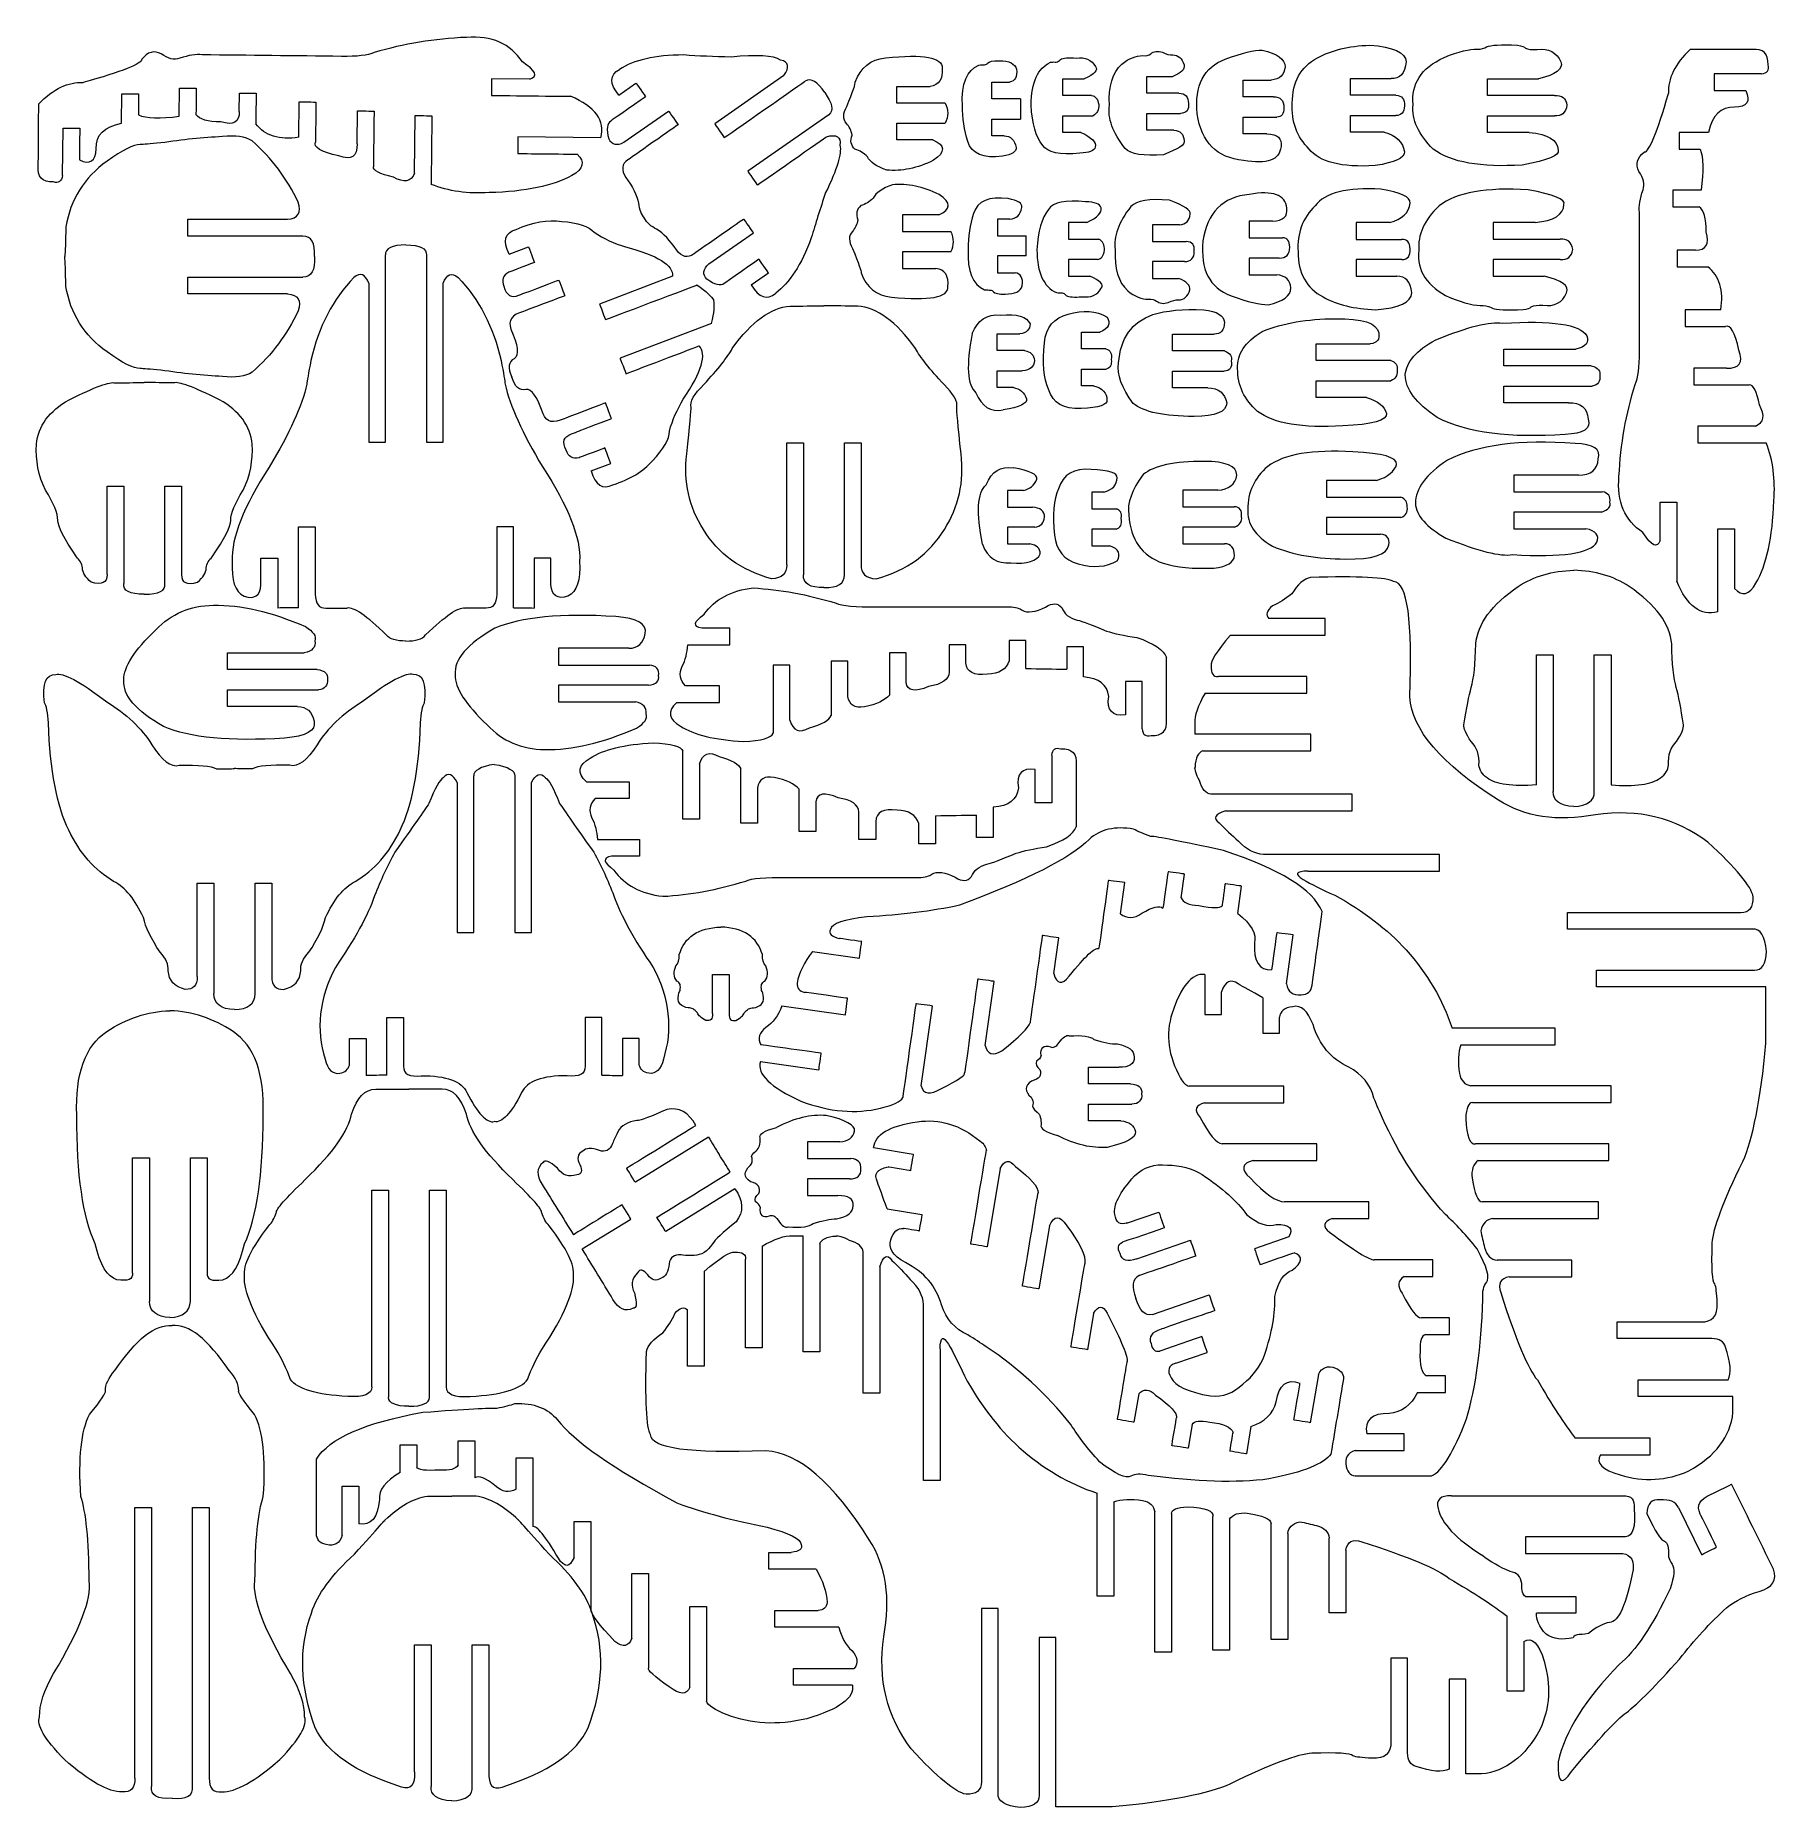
# Model space of a CAD drawing. Header units: inches. Extents: x -288 to 1, y -75 to 219.
import ezdxf

# ---------------------------------------------------------------- set-up
doc = ezdxf.new("R2010")
doc.units = ezdxf.units.IN
doc.header["$MEASUREMENT"] = 0
doc.layers.add('Layer 1', color=7, linetype='Continuous')

msp = doc.modelspace()

# ---------------------------------------------------------------- linework, layer by layer
at = {"layer": 'Layer 1', "color": 1, "lineweight": 9}
for points, knots in [([(-205.6208, 211.4688), (-204.2231, 211.9169), (-204.6444, 212.8649), (-206.8851, 214.3128), (-206.8851, 214.3128), (-208.8675, 217.356), (-211.9574, 218.7175), (-216.1552, 218.3967), (-216.1552, 218.3967), (-221.4661, 218.1868), (-226.564, 217.3449), (-231.4497, 215.8712), (-231.4497, 215.8712), (-232.5081, 215.4179), (-234.3127, 215.2085), (-236.864, 215.2428)], [0, 0, 0, 0, 0.25, 0.25, 0.25, 0.25000001, 0.5, 0.5, 0.5, 0.50000001, 0.75, 0.75, 0.75, 0.75000001, 1, 1, 1, 1]), ([(-236.864, 215.2428), (-244.5716, 215.3289), (-252.2789, 215.4149), (-259.9865, 215.501), (-259.9865, 215.501), (-261.0147, 215.6161), (-262.2562, 215.4303), (-263.7114, 214.943), (-263.7114, 214.943), (-264.6437, 214.6019), (-265.6654, 214.8371), (-266.7768, 215.6487), (-266.7768, 215.6487), (-267.9701, 216.2853), (-269.0459, 215.9937), (-270.0041, 214.7735), (-270.0041, 214.7735), (-270.0207, 213.9942), (-273.2607, 212.7048), (-279.7241, 210.9054)], [0, 0, 0, 0, 0.2, 0.2, 0.2, 0.20000001, 0.4, 0.4, 0.4, 0.40000001, 0.6, 0.6, 0.6, 0.60000001, 0.8, 0.8, 0.8, 0.80000001, 1, 1, 1, 1]), ([(-163.5024, 212.0515), (-162.5104, 213.4413), (-162.6905, 214.301), (-164.0435, 214.6314), (-164.0435, 214.6314), (-165.2705, 215.3961), (-168.0092, 215.558), (-172.2598, 215.1169), (-172.2598, 215.1169), (-175.0752, 215.1788), (-177.6964, 215.2981), (-180.1233, 215.4747), (-180.1233, 215.4747), (-184.9073, 215.4483), (-188.4506, 214.6512), (-190.7534, 213.083)], [0, 0, 0, 0, 0.25, 0.25, 0.25, 0.25000001, 0.5, 0.5, 0.5, 0.50000001, 0.75, 0.75, 0.75, 0.75000001, 1, 1, 1, 1]), ([(-138.7749, 201.3736), (-136.698, 200.5054), (-136.6658, 199.3833), (-138.6791, 198.0078), (-138.6791, 198.0078), (-141.3952, 196.6952), (-143.9837, 196.1508), (-146.4446, 196.3749), (-146.4446, 196.3749), (-148.1223, 196.9829), (-149.193, 197.7196), (-149.6563, 198.5841), (-149.6563, 198.5841), (-150.2475, 199.1924), (-150.9346, 199.6087), (-151.7174, 199.8329), (-151.7174, 199.8329), (-152.3887, 200.4573), (-152.5485, 201.2419), (-152.1968, 202.1862), (-152.1968, 202.1862), (-152.3406, 202.9544), (-152.6443, 203.595), (-153.1077, 204.1074), (-153.1077, 204.1074), (-153.7628, 204.8276), (-153.7467, 205.7721), (-153.0596, 206.9411), (-153.0596, 206.9411), (-152.0534, 209.4383), (-151.5897, 210.7832), (-151.6695, 210.9755), (-151.6695, 210.9755), (-150.791, 213.4084), (-149.113, 214.7533), (-146.6363, 215.0096), (-146.6363, 215.0096), (-140.309, 215.6498), (-137.1771, 215.0737), (-137.241, 213.2807), (-137.241, 213.2807), (-137.0882, 211.4663), (-137.7521, 210.463), (-139.2332, 210.2707)], [0, 0, 0, 0, 0.09090909, 0.09090909, 0.09090909, 0.0909091, 0.18181818, 0.18181818, 0.18181818, 0.18181819, 0.27272727, 0.27272727, 0.27272727, 0.27272728, 0.36363636, 0.36363636, 0.36363636, 0.36363637, 0.45454545, 0.45454545, 0.45454545, 0.45454546, 0.54545455, 0.54545455, 0.54545455, 0.54545456, 0.63636364, 0.63636364, 0.63636364, 0.63636365, 0.72727273, 0.72727273, 0.72727273, 0.72727274, 0.81818182, 0.81818182, 0.81818182, 0.81818183, 0.90909091, 0.90909091, 0.90909091, 0.90909092, 1, 1, 1, 1]), ([(-114.2254, 202.6249), (-112.428, 201.795), (-111.6368, 200.9845), (-111.8526, 200.1939), (-111.8526, 200.1939), (-112.0206, 199.5696), (-112.8754, 199.2332), (-114.4173, 199.1854), (-114.4173, 199.1854), (-117.7325, 198.8492), (-119.7859, 199.2815), (-120.5769, 200.482), (-120.5769, 200.482), (-121.6954, 201.8746), (-122.3346, 204.1), (-122.4944, 207.1579), (-122.4944, 207.1579), (-122.4547, 210.9681), (-121.3758, 213.3377), (-119.2586, 214.2661), (-119.2586, 214.2661), (-118.8281, 214.3222), (-118.5139, 214.3304), (-118.3166, 214.2903), (-118.3166, 214.2903), (-118.0692, 214.3463), (-117.8162, 214.4948), (-117.6216, 214.7465), (-117.6216, 214.7465), (-117.1663, 215.0143), (-116.2953, 215.0824), (-115.0092, 214.9507), (-115.0092, 214.9507), (-113.5471, 215.1585), (-112.4844, 214.6945), (-111.8215, 213.5579), (-111.8215, 213.5579), (-111.3333, 212.9716), (-111.9587, 212.2929), (-113.6981, 211.522)], [0, 0, 0, 0, 0.1, 0.1, 0.1, 0.10000001, 0.2, 0.2, 0.2, 0.20000001, 0.3, 0.3, 0.3, 0.30000001, 0.4, 0.4, 0.4, 0.40000001, 0.5, 0.5, 0.5, 0.50000001, 0.6, 0.6, 0.6, 0.60000001, 0.7, 0.7, 0.7, 0.70000001, 0.8, 0.8, 0.8, 0.80000001, 0.9, 0.9, 0.9, 0.90000001, 1, 1, 1, 1]), ([(-98.8355, 203.0083), (-97.7571, 202.948), (-97.1738, 202.3517), (-97.086, 201.2193), (-97.086, 201.2193), (-96.9024, 200.635), (-98.0447, 199.8746), (-100.5133, 198.9378), (-100.5133, 198.9378), (-103.8528, 198.6577), (-105.978, 199.0022), (-106.8887, 199.9705), (-106.8887, 199.9705), (-108.958, 202.6119), (-109.8288, 204.9975), (-109.5011, 207.1266), (-109.5011, 207.1266), (-109.6733, 210.2565), (-108.9851, 212.538), (-107.4364, 213.9707), (-107.4364, 213.9707), (-106.2577, 214.9152), (-105.1084, 215.3796), (-103.9887, 215.3635), (-103.9887, 215.3635), (-103.4135, 215.3236), (-102.9659, 215.4277), (-102.6465, 215.6757), (-102.6465, 215.6757), (-102.1433, 216.0758), (-101.496, 216.156), (-100.7048, 215.9158), (-100.7048, 215.9158), (-100.0582, 215.5795), (-99.4909, 215.4355), (-99.0033, 215.4838), (-99.0033, 215.4838), (-98.0609, 215.4596), (-97.4375, 214.9071), (-97.1339, 213.8267), (-97.1339, 213.8267), (-96.9902, 213.09), (-97.6132, 212.4496), (-99.0033, 211.9054)], [0, 0, 0, 0, 0.09090909, 0.09090909, 0.09090909, 0.0909091, 0.18181818, 0.18181818, 0.18181818, 0.18181819, 0.27272727, 0.27272727, 0.27272727, 0.27272728, 0.36363636, 0.36363636, 0.36363636, 0.36363637, 0.45454545, 0.45454545, 0.45454545, 0.45454546, 0.54545455, 0.54545455, 0.54545455, 0.54545456, 0.63636364, 0.63636364, 0.63636364, 0.63636365, 0.72727273, 0.72727273, 0.72727273, 0.72727274, 0.81818182, 0.81818182, 0.81818182, 0.81818183, 0.90909091, 0.90909091, 0.90909091, 0.90909092, 1, 1, 1, 1]), ([(-83.3889, 202.413), (-81.6152, 202.33), (-80.832, 201.6194), (-81.04, 200.2808), (-81.04, 200.2808), (-81.2637, 198.0394), (-83.3408, 197.2709), (-87.2716, 197.9757), (-87.2716, 197.9757), (-91.6816, 198.4074), (-94.2381, 200.9849), (-94.9413, 205.7079), (-94.9413, 205.7079), (-95.4045, 210.4305), (-93.8547, 213.4563), (-90.2915, 214.7852), (-90.2915, 214.7852), (-87.4795, 215.8255), (-85.4341, 216.322), (-84.1557, 216.2742), (-84.1557, 216.2742), (-81.6471, 215.7298), (-80.3847, 214.8012), (-80.3689, 213.4886), (-80.3689, 213.4886), (-80.4968, 212.1655), (-81.2637, 211.4393), (-82.6697, 211.31)], [0, 0, 0, 0, 0.14285714, 0.14285714, 0.14285714, 0.14285715, 0.28571429, 0.28571429, 0.28571429, 0.2857143, 0.42857143, 0.42857143, 0.42857143, 0.42857144, 0.57142857, 0.57142857, 0.57142857, 0.57142858, 0.71428571, 0.71428571, 0.71428571, 0.71428572, 0.85714286, 0.85714286, 0.85714286, 0.85714287, 1, 1, 1, 1]), ([(-63.9512, 202.6675), (-61.922, 202.12), (-60.798, 201.041), (-60.5798, 199.4306), (-60.5798, 199.4306), (-60.5002, 198.406), (-62.1139, 197.6376), (-65.4211, 197.1254), (-65.4211, 197.1254), (-71.0456, 196.7892), (-74.6887, 197.7017), (-76.3505, 199.8629), (-76.3505, 199.8629), (-78.4117, 201.8639), (-79.3545, 204.4095), (-79.1787, 207.4993), (-79.1787, 207.4993), (-79.1628, 211.0212), (-77.7725, 213.5187), (-75.0081, 214.9917), (-75.0081, 214.9917), (-72.7235, 216.2724), (-69.8313, 216.977), (-66.332, 217.1051), (-66.332, 217.1051), (-62.4015, 216.8168), (-60.3881, 215.8882), (-60.2921, 214.3195), (-60.2921, 214.3195), (-60.484, 212.4198), (-61.3149, 211.5016), (-62.7848, 211.5646)], [0, 0, 0, 0, 0.125, 0.125, 0.125, 0.12500001, 0.25, 0.25, 0.25, 0.25000001, 0.375, 0.375, 0.375, 0.37500001, 0.5, 0.5, 0.5, 0.50000001, 0.625, 0.625, 0.625, 0.62500001, 0.75, 0.75, 0.75, 0.75000001, 0.875, 0.875, 0.875, 0.87500001, 1, 1, 1, 1]), ([(-39.8632, 202.6311), (-36.7316, 202.355), (-35.1338, 201.3664), (-35.0696, 199.6653), (-35.0696, 199.6653), (-34.7504, 198.8167), (-36.7316, 198.0002), (-41.0137, 197.2159), (-41.0137, 197.2159), (-47.9162, 196.7836), (-52.8375, 197.6643), (-55.7776, 199.8572), (-55.7776, 199.8572), (-58.2381, 202.2586), (-59.3569, 204.7242), (-59.1331, 207.2539), (-59.1331, 207.2539), (-59.5005, 210.6633), (-57.7909, 213.2731), (-54.0041, 215.0824), (-54.0041, 215.0824), (-51.5595, 216.0426), (-49.722, 216.491), (-48.4915, 216.4271), (-48.4915, 216.4271), (-47.8319, 216.4511), (-47.3138, 216.5873), (-46.9371, 216.8353), (-46.9371, 216.8353), (-46.2824, 217.1313), (-44.5725, 217.2195), (-41.808, 217.0996), (-41.808, 217.0996), (-41.0651, 217.0037), (-40.6256, 216.8435), (-40.4899, 216.6193), (-40.4899, 216.6193), (-40.0826, 216.4112), (-39.4352, 216.3314), (-38.5485, 216.3791), (-38.5485, 216.3791), (-36.6311, 216.6191), (-35.3207, 215.9308), (-34.6176, 214.314), (-34.6176, 214.314), (-34.1704, 213.1614), (-35.4166, 212.2328), (-38.3567, 211.5282)], [0, 0, 0, 0, 0.08333333, 0.08333333, 0.08333333, 0.08333334, 0.16666667, 0.16666667, 0.16666667, 0.16666668, 0.25, 0.25, 0.25, 0.25000001, 0.33333333, 0.33333333, 0.33333333, 0.33333334, 0.41666667, 0.41666667, 0.41666667, 0.41666668, 0.5, 0.5, 0.5, 0.50000001, 0.58333333, 0.58333333, 0.58333333, 0.58333334, 0.66666667, 0.66666667, 0.66666667, 0.66666668, 0.75, 0.75, 0.75, 0.75000001, 0.83333333, 0.83333333, 0.83333333, 0.83333334, 0.91666667, 0.91666667, 0.91666667, 0.91666668, 1, 1, 1, 1]), ([(-1.3394, 212.3258), (-0.3713, 212.4699), (-0.006, 212.9662), (-0.2434, 213.8148), (-0.2434, 213.8148), (-0.1956, 215.7196), (-1.0745, 216.5681), (-2.8799, 216.3602), (-2.8799, 216.3602), (-6.3152, 216.3761), (-9.7505, 216.3921), (-13.186, 216.4083), (-13.186, 216.4083), (-15.6946, 213.9909), (-16.8932, 211.5415), (-16.7812, 209.0601)], [0, 0, 0, 0, 0.25, 0.25, 0.25, 0.25000001, 0.5, 0.5, 0.5, 0.50000001, 0.75, 0.75, 0.75, 0.75000001, 1, 1, 1, 1]), ([(-163.5024, 212.0515), (-163.5024, 212.0515), (-174.9782, 204.0426), (-174.9782, 204.0426), (-174.9782, 204.0426), (-174.9782, 204.0426), (-173.3938, 201.7724), (-173.3938, 201.7724), (-173.3938, 201.7724), (-173.3938, 201.7724), (-159.9487, 211.1558), (-159.9487, 211.1558)], [0, 0, 0, 0, 0.33333333, 0.33333333, 0.33333333, 0.33333334, 0.66666667, 0.66666667, 0.66666667, 0.66666668, 1, 1, 1, 1]), ([(-126.9883, 202.0653), (-125.8939, 202.0463), (-125.2304, 201.3995), (-124.9989, 200.1252), (-124.9989, 200.1252), (-124.8872, 199.4526), (-125.6381, 198.9724), (-127.252, 198.6844), (-127.252, 198.6844), (-130.416, 198.2519), (-132.3333, 199.0684), (-133.0042, 201.1338), (-133.0042, 201.1338), (-133.6033, 203.0309), (-133.8989, 205.008), (-133.8911, 207.0653), (-133.8911, 207.0653), (-134.0589, 210.7474), (-133.156, 212.9888), (-131.1826, 213.7891), (-131.1826, 213.7891), (-130.7679, 213.8333), (-130.4535, 213.8535), (-130.2404, 213.8492), (-130.2404, 213.8492), (-129.9849, 213.8852), (-129.8093, 213.9775), (-129.7131, 214.1254), (-129.7131, 214.1254), (-129.4858, 214.4135), (-128.8348, 214.5417), (-127.7598, 214.5096), (-127.7598, 214.5096), (-126.1342, 214.5217), (-125.1873, 214.0618), (-124.9197, 213.1289), (-124.9197, 213.1289), (-124.7718, 211.85), (-125.1593, 211.1279), (-126.0819, 210.9624)], [0, 0, 0, 0, 0.1, 0.1, 0.1, 0.10000001, 0.2, 0.2, 0.2, 0.20000001, 0.3, 0.3, 0.3, 0.30000001, 0.4, 0.4, 0.4, 0.40000001, 0.5, 0.5, 0.5, 0.50000001, 0.6, 0.6, 0.6, 0.60000001, 0.7, 0.7, 0.7, 0.70000001, 0.8, 0.8, 0.8, 0.80000001, 0.9, 0.9, 0.9, 0.90000001, 1, 1, 1, 1]), ([(-97.9967, 209.137), (-97.9967, 209.137), (-103.2977, 209.137), (-103.2977, 209.137), (-103.2977, 209.137), (-103.2977, 209.137), (-103.2977, 211.9054), (-103.2977, 211.9054), (-103.2977, 211.9054), (-103.2977, 211.9054), (-99.0033, 211.9054), (-99.0033, 211.9054)], [0, 0, 0, 0, 0.33333333, 0.33333333, 0.33333333, 0.33333334, 0.66666667, 0.66666667, 0.66666667, 0.66666668, 1, 1, 1, 1]), ([(-1.3394, 212.326), (-1.3394, 212.326), (-9.1979, 212.326), (-9.1979, 212.326), (-9.1979, 212.326), (-9.1979, 212.326), (-9.1979, 209.5576), (-9.1979, 209.5576), (-9.1979, 209.5576), (-9.1979, 209.5576), (-3.9345, 209.5576), (-3.9345, 209.5576)], [0, 0, 0, 0, 0.33333333, 0.33333333, 0.33333333, 0.33333334, 0.66666667, 0.66666667, 0.66666667, 0.66666668, 1, 1, 1, 1]), ([(-283.1639, 195.494), (-283.3189, 194.5271), (-283.8192, 194.1672), (-284.6649, 194.4142), (-284.6649, 194.4142), (-286.5698, 194.3876), (-287.408, 195.2764), (-287.1798, 197.0802), (-287.1798, 197.0802), (-287.1568, 200.517), (-287.1339, 203.9538), (-287.1111, 207.3908), (-287.1111, 207.3908), (-284.666, 209.8734), (-282.2036, 211.0451), (-279.7241, 210.9054)], [0, 0, 0, 0, 0.25, 0.25, 0.25, 0.25000001, 0.5, 0.5, 0.5, 0.50000001, 0.75, 0.75, 0.75, 0.75000001, 1, 1, 1, 1]), ([(-273.3656, 204.1679), (-273.3656, 204.1679), (-273.3104, 209.0399), (-273.3104, 209.0399), (-273.3104, 209.0399), (-273.3104, 209.0399), (-270.5427, 209.009), (-270.5427, 209.009), (-270.5427, 209.009), (-270.5427, 209.009), (-270.5821, 205.5276), (-270.5821, 205.5276)], [0, 0, 0, 0, 0.33333333, 0.33333333, 0.33333333, 0.33333334, 0.66666667, 0.66666667, 0.66666667, 0.66666668, 1, 1, 1, 1]), ([(-263.7963, 205.3079), (-263.7963, 205.3079), (-263.7433, 209.9882), (-263.7433, 209.9882), (-263.7433, 209.9882), (-263.7433, 209.9882), (-260.9756, 209.9572), (-260.9756, 209.9572), (-260.9756, 209.9572), (-260.9756, 209.9572), (-261.0248, 205.6127), (-261.0248, 205.6127)], [0, 0, 0, 0, 0.33333333, 0.33333333, 0.33333333, 0.33333334, 0.66666667, 0.66666667, 0.66666667, 0.66666668, 1, 1, 1, 1]), ([(-253.847, 206.1082), (-253.847, 206.1082), (-253.8124, 209.1579), (-253.8124, 209.1579), (-253.8124, 209.1579), (-253.8124, 209.1579), (-251.0447, 209.127), (-251.0447, 209.127), (-251.0447, 209.127), (-251.0447, 209.127), (-251.1022, 204.0632), (-251.1022, 204.0632)], [0, 0, 0, 0, 0.33333333, 0.33333333, 0.33333333, 0.33333334, 0.66666667, 0.66666667, 0.66666667, 0.66666668, 1, 1, 1, 1]), ([(-205.6208, 211.4688), (-205.6208, 211.4688), (-211.9825, 211.5399), (-211.9825, 211.5399), (-211.9825, 211.5399), (-211.9825, 211.5399), (-212.0138, 208.7703), (-212.0138, 208.7703), (-212.0138, 208.7703), (-212.0138, 208.7703), (-198.8821, 208.6237), (-198.8821, 208.6237)], [0, 0, 0, 0, 0.33333333, 0.33333333, 0.33333333, 0.33333334, 0.66666667, 0.66666667, 0.66666667, 0.66666668, 1, 1, 1, 1]), ([(-190.8862, 208.8256), (-190.8862, 208.8256), (-188.037, 210.814), (-188.037, 210.814), (-188.037, 210.814), (-188.037, 210.814), (-186.4526, 208.5438), (-186.4526, 208.5438), (-186.4526, 208.5438), (-186.4526, 208.5438), (-192.2162, 204.5214), (-192.2162, 204.5214)], [0, 0, 0, 0, 0.33333333, 0.33333333, 0.33333333, 0.33333334, 0.66666667, 0.66666667, 0.66666667, 0.66666668, 1, 1, 1, 1]), ([(-136.7616, 207.5022), (-136.7616, 207.5022), (-144.7935, 207.5022), (-144.7935, 207.5022), (-144.7935, 207.5022), (-144.7935, 207.5022), (-144.7935, 210.2707), (-144.7935, 210.2707), (-144.7935, 210.2707), (-144.7935, 210.2707), (-139.2332, 210.2707), (-139.2332, 210.2707)], [0, 0, 0, 0, 0.33333333, 0.33333333, 0.33333333, 0.33333334, 0.66666667, 0.66666667, 0.66666667, 0.66666668, 1, 1, 1, 1]), ([(-124.256, 208.194), (-124.256, 208.194), (-129.0156, 208.194), (-129.0156, 208.194), (-129.0156, 208.194), (-129.0156, 208.194), (-129.0156, 210.9624), (-129.0156, 210.9624), (-129.0156, 210.9624), (-129.0156, 210.9624), (-126.0819, 210.9624), (-126.0819, 210.9624)], [0, 0, 0, 0, 0.33333333, 0.33333333, 0.33333333, 0.33333334, 0.66666667, 0.66666667, 0.66666667, 0.66666668, 1, 1, 1, 1]), ([(-112.4519, 208.7535), (-112.4519, 208.7535), (-117.2264, 208.7535), (-117.2264, 208.7535), (-117.2264, 208.7535), (-117.2264, 208.7535), (-117.2264, 211.522), (-117.2264, 211.522), (-117.2264, 211.522), (-117.2264, 211.522), (-113.6981, 211.522), (-113.6981, 211.522)], [0, 0, 0, 0, 0.33333333, 0.33333333, 0.33333333, 0.33333334, 0.66666667, 0.66666667, 0.66666667, 0.66666668, 1, 1, 1, 1]), ([(-112.4519, 208.7535), (-111.8207, 208.6948), (-111.4291, 208.1949), (-111.2775, 207.2541), (-111.2775, 207.2541), (-111.2537, 206.3693), (-111.5651, 205.7492), (-112.2121, 205.3934)], [0, 0, 0, 0, 0.5, 0.5, 0.5, 0.50000001, 1, 1, 1, 1]), ([(-97.9967, 209.137), (-96.8943, 209.1037), (-96.3668, 208.5377), (-96.4147, 207.4388), (-96.4147, 207.4388), (-96.2617, 206.3917), (-96.7024, 205.8377), (-97.7374, 205.7768)], [0, 0, 0, 0, 0.5, 0.5, 0.5, 0.50000001, 1, 1, 1, 1]), ([(-82.2863, 208.5416), (-82.2863, 208.5416), (-87.2944, 208.5416), (-87.2944, 208.5416), (-87.2944, 208.5416), (-87.2944, 208.5416), (-87.2944, 211.31), (-87.2944, 211.31), (-87.2944, 211.31), (-87.2944, 211.31), (-82.6697, 211.31), (-82.6697, 211.31)], [0, 0, 0, 0, 0.33333333, 0.33333333, 0.33333333, 0.33333334, 0.66666667, 0.66666667, 0.66666667, 0.66666668, 1, 1, 1, 1]), ([(-61.9698, 208.7962), (-61.9698, 208.7962), (-69.5115, 208.7962), (-69.5115, 208.7962), (-69.5115, 208.7962), (-69.5115, 208.7962), (-69.5115, 211.5646), (-69.5115, 211.5646), (-69.5115, 211.5646), (-69.5115, 211.5646), (-62.7848, 211.5646), (-62.7848, 211.5646)], [0, 0, 0, 0, 0.33333333, 0.33333333, 0.33333333, 0.33333334, 0.66666667, 0.66666667, 0.66666667, 0.66666668, 1, 1, 1, 1]), ([(-61.9698, 208.7962), (-60.9634, 208.7479), (-60.4998, 208.1556), (-60.5798, 207.0192), (-60.5798, 207.0192), (-60.6117, 205.9458), (-61.0909, 205.4181), (-62.0177, 205.436)], [0, 0, 0, 0, 0.5, 0.5, 0.5, 0.50000001, 1, 1, 1, 1]), ([(-35.6912, 208.7598), (-35.6912, 208.7598), (-46.8118, 208.7598), (-46.8118, 208.7598), (-46.8118, 208.7598), (-46.8118, 208.7598), (-46.8118, 211.5282), (-46.8118, 211.5282), (-46.8118, 211.5282), (-46.8118, 211.5282), (-38.3567, 211.5282), (-38.3567, 211.5282)], [0, 0, 0, 0, 0.33333333, 0.33333333, 0.33333333, 0.33333334, 0.66666667, 0.66666667, 0.66666667, 0.66666668, 1, 1, 1, 1]), ([(-35.6912, 208.7598), (-34.4738, 208.8625), (-33.7803, 208.3209), (-33.611, 207.1338), (-33.611, 207.1338), (-33.8124, 205.8547), (-34.5059, 205.2768), (-35.6912, 205.3996)], [0, 0, 0, 0, 0.5, 0.5, 0.5, 0.50000001, 1, 1, 1, 1]), ([(-21.5947, 166.2431), (-21.5947, 173.9527), (-21.5947, 181.6621), (-21.5947, 189.3718), (-21.5947, 189.3718), (-21.6983, 190.4014), (-21.4988, 191.641), (-20.9954, 193.0908), (-20.9954, 193.0908), (-20.6441, 194.0194), (-20.8678, 195.044), (-21.6665, 196.1646), (-21.6665, 196.1646), (-22.2896, 197.3653), (-21.9861, 198.438), (-20.7559, 199.3825), (-20.7559, 199.3825), (-19.9767, 199.3903), (-18.6519, 202.6162), (-16.7812, 209.0601)], [0, 0, 0, 0, 0.2, 0.2, 0.2, 0.20000001, 0.4, 0.4, 0.4, 0.40000001, 0.6, 0.6, 0.6, 0.60000001, 0.8, 0.8, 0.8, 0.80000001, 1, 1, 1, 1]), ([(-3.9345, 209.5576), (-3.1195, 207.7632), (-3.7428, 206.845), (-5.8039, 206.8025), (-5.8039, 206.8025), (-8.0728, 206.9148), (-9.5109, 205.522), (-10.1182, 202.6243)], [0, 0, 0, 0, 0.5, 0.5, 0.5, 0.50000001, 1, 1, 1, 1]), ([(-253.847, 206.1082), (-253.8192, 204.3331), (-254.8342, 203.753), (-256.8922, 204.3676), (-256.8922, 204.3676), (-259.0951, 204.3762), (-260.4727, 204.7912), (-261.0248, 205.6127)], [0, 0, 0, 0, 0.5, 0.5, 0.5, 0.50000001, 1, 1, 1, 1]), ([(-243.955, 201.8252), (-243.955, 201.8252), (-243.8884, 207.7019), (-243.8884, 207.7019), (-243.8884, 207.7019), (-243.8884, 207.7019), (-241.1207, 207.671), (-241.1207, 207.671), (-241.1207, 207.671), (-241.1207, 207.671), (-241.1959, 201.0269), (-241.1959, 201.0269)], [0, 0, 0, 0, 0.33333333, 0.33333333, 0.33333333, 0.33333334, 0.66666667, 0.66666667, 0.66666667, 0.66666668, 1, 1, 1, 1]), ([(-234.3148, 200.7583), (-234.3148, 200.7583), (-234.2531, 206.2035), (-234.2531, 206.2035), (-234.2531, 206.2035), (-234.2531, 206.2035), (-231.4854, 206.1726), (-231.4854, 206.1726), (-231.4854, 206.1726), (-231.4854, 206.1726), (-231.5899, 196.9391), (-231.5899, 196.9391)], [0, 0, 0, 0, 0.33333333, 0.33333333, 0.33333333, 0.33333334, 0.66666667, 0.66666667, 0.66666667, 0.66666668, 1, 1, 1, 1]), ([(-190.047, 200.9939), (-190.047, 200.9939), (-182.6294, 206.1705), (-182.6294, 206.1705), (-182.6294, 206.1705), (-182.6294, 206.1705), (-181.045, 203.9002), (-181.045, 203.9002), (-181.045, 203.9002), (-181.045, 203.9002), (-189.3884, 198.0775), (-189.3884, 198.0775)], [0, 0, 0, 0, 0.33333333, 0.33333333, 0.33333333, 0.33333334, 0.66666667, 0.66666667, 0.66666667, 0.66666668, 1, 1, 1, 1]), ([(-82.2863, 208.5416), (-81.1356, 208.5733), (-80.5603, 207.9651), (-80.5606, 206.7165), (-80.5606, 206.7165), (-80.5532, 205.6912), (-80.9443, 205.1795), (-81.7339, 205.1814)], [0, 0, 0, 0, 0.5, 0.5, 0.5, 0.50000001, 1, 1, 1, 1]), ([(-283.1641, 195.494), (-283.1641, 195.494), (-283.0751, 203.3556), (-283.0751, 203.3556), (-283.0751, 203.3556), (-283.0751, 203.3556), (-280.3074, 203.3247), (-280.3074, 203.3247), (-280.3074, 203.3247), (-280.3074, 203.3247), (-280.367, 198.0592), (-280.367, 198.0592)], [0, 0, 0, 0, 0.33333333, 0.33333333, 0.33333333, 0.33333334, 0.66666667, 0.66666667, 0.66666667, 0.66666668, 1, 1, 1, 1]), ([(-280.367, 198.0592), (-278.5824, 197.2239), (-277.6573, 197.8371), (-277.5915, 199.8986), (-277.5915, 199.8986), (-277.6781, 202.1696), (-276.2694, 203.5927), (-273.3656, 204.1679)], [0, 0, 0, 0, 0.5, 0.5, 0.5, 0.50000001, 1, 1, 1, 1]), ([(-224.7661, 195.8558), (-224.7661, 195.8558), (-224.6577, 205.425), (-224.6577, 205.425), (-224.6577, 205.425), (-224.6577, 205.425), (-221.89, 205.3941), (-221.89, 205.3941), (-221.89, 205.3941), (-221.89, 205.3941), (-222.0188, 194.0172), (-222.0188, 194.0172)], [0, 0, 0, 0, 0.33333333, 0.33333333, 0.33333333, 0.33333334, 0.66666667, 0.66666667, 0.66666667, 0.66666668, 1, 1, 1, 1]), ([(-192.2162, 204.5214), (-192.8589, 204.1275), (-192.9727, 203.1438), (-192.5582, 201.5704), (-192.5582, 201.5704), (-192.04, 200.6041), (-191.2028, 200.4118), (-190.047, 200.9939)], [0, 0, 0, 0, 0.5, 0.5, 0.5, 0.50000001, 1, 1, 1, 1]), ([(-156.0461, 205.5637), (-156.0461, 205.5637), (-169.4914, 196.1807), (-169.4914, 196.1807), (-169.4914, 196.1807), (-169.4914, 196.1807), (-167.907, 193.9104), (-167.907, 193.9104), (-167.907, 193.9104), (-167.907, 193.9104), (-156.4312, 201.9192), (-156.4312, 201.9192)], [0, 0, 0, 0, 0.33333333, 0.33333333, 0.33333333, 0.33333334, 0.66666667, 0.66666667, 0.66666667, 0.66666668, 1, 1, 1, 1]), ([(-138.7749, 201.3736), (-138.7749, 201.3736), (-144.7935, 201.3736), (-144.7935, 201.3736), (-144.7935, 201.3736), (-144.7935, 201.3736), (-144.7935, 204.1421), (-144.7935, 204.1421), (-144.7935, 204.1421), (-144.7935, 204.1421), (-136.7616, 204.1421), (-136.7616, 204.1421)], [0, 0, 0, 0, 0.33333333, 0.33333333, 0.33333333, 0.33333334, 0.66666667, 0.66666667, 0.66666667, 0.66666668, 1, 1, 1, 1]), ([(-126.9883, 202.0653), (-126.9883, 202.0653), (-129.0156, 202.0653), (-129.0156, 202.0653), (-129.0156, 202.0653), (-129.0156, 202.0653), (-129.0156, 204.8338), (-129.0156, 204.8338), (-129.0156, 204.8338), (-129.0156, 204.8338), (-124.256, 204.8336), (-124.256, 204.8336)], [0, 0, 0, 0, 0.33333333, 0.33333333, 0.33333333, 0.33333334, 0.66666667, 0.66666667, 0.66666667, 0.66666668, 1, 1, 1, 1]), ([(-114.2254, 202.6249), (-114.2254, 202.6249), (-117.2264, 202.6249), (-117.2264, 202.6249), (-117.2264, 202.6249), (-117.2264, 202.6249), (-117.2264, 205.3934), (-117.2264, 205.3934), (-117.2264, 205.3934), (-117.2264, 205.3934), (-112.2121, 205.3934), (-112.2121, 205.3934)], [0, 0, 0, 0, 0.33333333, 0.33333333, 0.33333333, 0.33333334, 0.66666667, 0.66666667, 0.66666667, 0.66666668, 1, 1, 1, 1]), ([(-98.8355, 203.0083), (-98.8355, 203.0083), (-103.2977, 203.0083), (-103.2977, 203.0083), (-103.2977, 203.0083), (-103.2977, 203.0083), (-103.2977, 205.7768), (-103.2977, 205.7768), (-103.2977, 205.7768), (-103.2977, 205.7768), (-97.7374, 205.7768), (-97.7374, 205.7768)], [0, 0, 0, 0, 0.33333333, 0.33333333, 0.33333333, 0.33333334, 0.66666667, 0.66666667, 0.66666667, 0.66666668, 1, 1, 1, 1]), ([(-83.3889, 202.413), (-83.3889, 202.413), (-87.2944, 202.413), (-87.2944, 202.413), (-87.2944, 202.413), (-87.2944, 202.413), (-87.2944, 205.1814), (-87.2944, 205.1814), (-87.2944, 205.1814), (-87.2944, 205.1814), (-81.7339, 205.1814), (-81.7339, 205.1814)], [0, 0, 0, 0, 0.33333333, 0.33333333, 0.33333333, 0.33333334, 0.66666667, 0.66666667, 0.66666667, 0.66666668, 1, 1, 1, 1]), ([(-63.9512, 202.6675), (-63.9512, 202.6675), (-69.5115, 202.6675), (-69.5115, 202.6675), (-69.5115, 202.6675), (-69.5115, 202.6675), (-69.5115, 205.436), (-69.5115, 205.436), (-69.5115, 205.436), (-69.5115, 205.436), (-62.0177, 205.436), (-62.0177, 205.436)], [0, 0, 0, 0, 0.33333333, 0.33333333, 0.33333333, 0.33333334, 0.66666667, 0.66666667, 0.66666667, 0.66666668, 1, 1, 1, 1]), ([(-39.8632, 202.6311), (-39.8632, 202.6311), (-46.8118, 202.6311), (-46.8118, 202.6311), (-46.8118, 202.6311), (-46.8118, 202.6311), (-46.8118, 205.3996), (-46.8118, 205.3996), (-46.8118, 205.3996), (-46.8118, 205.3996), (-35.6912, 205.3996), (-35.6912, 205.3996)], [0, 0, 0, 0, 0.33333333, 0.33333333, 0.33333333, 0.33333334, 0.66666667, 0.66666667, 0.66666667, 0.66666668, 1, 1, 1, 1]), ([(-245.8579, 188.2154), (-244.0807, 188.3711), (-243.4882, 189.3176), (-244.0807, 191.0555), (-244.0807, 191.0555), (-245.8896, 194.954), (-248.4352, 198.3412), (-251.7173, 201.2177), (-251.7173, 201.2177), (-252.8376, 201.9367), (-254.4708, 202.1765), (-256.616, 201.9367), (-256.616, 201.9367), (-259.8658, 201.7771), (-263.276, 201.4256), (-266.8461, 200.8822), (-266.8461, 200.8822), (-268.6551, 200.7272), (-269.7917, 200.6328), (-270.2561, 200.5992), (-270.2561, 200.5992), (-271.4006, 200.6151), (-273.2338, 199.7044), (-275.7553, 197.8669), (-275.7553, 197.8669), (-279.5894, 195.0981), (-281.8709, 191.4691), (-282.5992, 186.9809), (-282.5992, 186.9809), (-282.6632, 184.4742), (-282.7274, 182.8262), (-282.7913, 182.0376)], [0, 0, 0, 0, 0.125, 0.125, 0.125, 0.12500001, 0.25, 0.25, 0.25, 0.25000001, 0.375, 0.375, 0.375, 0.37500001, 0.5, 0.5, 0.5, 0.50000001, 0.625, 0.625, 0.625, 0.62500001, 0.75, 0.75, 0.75, 0.75000001, 0.875, 0.875, 0.875, 0.87500001, 1, 1, 1, 1]), ([(-234.3148, 200.7583), (-234.2433, 198.6314), (-235.2433, 197.9551), (-237.315, 198.7296), (-237.315, 198.7296), (-240.2946, 199.4181), (-241.5885, 200.184), (-241.1959, 201.0269)], [0, 0, 0, 0, 0.5, 0.5, 0.5, 0.50000001, 1, 1, 1, 1]), ([(-193.8697, 201.7456), (-193.8697, 201.7456), (-207.6256, 201.8992), (-207.6256, 201.8992), (-207.6256, 201.8992), (-207.6256, 201.8992), (-207.657, 199.1297), (-207.657, 199.1297), (-207.657, 199.1297), (-207.657, 199.1297), (-197.7901, 199.0195), (-197.7901, 199.0195)], [0, 0, 0, 0, 0.33333333, 0.33333333, 0.33333333, 0.33333334, 0.66666667, 0.66666667, 0.66666667, 0.66666668, 1, 1, 1, 1]), ([(-156.4312, 201.9192), (-154.7845, 202.3709), (-154.0397, 201.9052), (-154.1963, 200.5214), (-154.1963, 200.5214), (-153.9017, 199.1059), (-154.6945, 196.4794), (-156.5748, 192.6418), (-156.5748, 192.6418), (-157.4879, 189.9779), (-158.28, 187.4765), (-158.9515, 185.1376), (-158.9515, 185.1376), (-160.6264, 180.6563), (-162.5969, 177.6055), (-164.8632, 175.985)], [0, 0, 0, 0, 0.25, 0.25, 0.25, 0.25000001, 0.5, 0.5, 0.5, 0.50000001, 0.75, 0.75, 0.75, 0.75000001, 1, 1, 1, 1]), ([(-10.1182, 202.6243), (-10.1182, 202.6243), (-14.9883, 202.6243), (-14.9883, 202.6243), (-14.9883, 202.6243), (-14.9883, 202.6243), (-14.9883, 199.8559), (-14.9883, 199.8559), (-14.9883, 199.8559), (-14.9883, 199.8559), (-11.5082, 199.8559), (-11.5082, 199.8559)], [0, 0, 0, 0, 0.33333333, 0.33333333, 0.33333333, 0.33333334, 0.66666667, 0.66666667, 0.66666667, 0.66666668, 1, 1, 1, 1]), ([(-197.7901, 199.0195), (-196.4281, 197.7455), (-196.7297, 196.5618), (-198.6946, 195.4687), (-198.6946, 195.4687), (-201.7718, 193.7446), (-206.3444, 192.8045), (-212.4128, 192.6483), (-212.4128, 192.6483), (-215.9199, 192.416), (-219.1218, 192.8723), (-222.0188, 194.0172)], [0, 0, 0, 0, 0.33333333, 0.33333333, 0.33333333, 0.33333334, 0.66666667, 0.66666667, 0.66666667, 0.66666668, 1, 1, 1, 1]), ([(-189.3884, 198.0775), (-190.4005, 197.4158), (-190.5126, 196.4433), (-189.7243, 195.1597), (-189.7243, 195.1597), (-188.6034, 193.6376), (-187.9031, 192.2147), (-187.6238, 190.8916), (-187.6238, 190.8916), (-187.5088, 189.8592), (-187.1775, 189.0209), (-186.6304, 188.3771)], [0, 0, 0, 0, 0.33333333, 0.33333333, 0.33333333, 0.33333334, 0.66666667, 0.66666667, 0.66666667, 0.66666668, 1, 1, 1, 1]), ([(-224.7661, 195.8558), (-225.3426, 194.4235), (-226.5134, 194.2128), (-228.2789, 195.2236), (-228.2789, 195.2236), (-230.5565, 195.7125), (-231.6602, 196.2844), (-231.5899, 196.9391)], [0, 0, 0, 0, 0.5, 0.5, 0.5, 0.50000001, 1, 1, 1, 1]), ([(-137.8163, 188.9537), (-135.7394, 189.8219), (-135.7073, 190.944), (-137.7206, 192.3195), (-137.7206, 192.3195), (-140.4367, 193.6321), (-143.0251, 194.1765), (-145.486, 193.9524), (-145.486, 193.9524), (-147.1638, 193.3444), (-148.2345, 192.6077), (-148.6977, 191.7432), (-148.6977, 191.7432), (-149.289, 191.1349), (-149.976, 190.7186), (-150.7588, 190.4944), (-150.7588, 190.4944), (-151.4301, 189.87), (-151.5899, 189.0854), (-151.2382, 188.1411), (-151.2382, 188.1411), (-151.3821, 187.3729), (-151.6857, 186.7323), (-152.1491, 186.2199), (-152.1491, 186.2199), (-152.8043, 185.4997), (-152.7881, 184.5552), (-152.101, 183.3862), (-152.101, 183.3862), (-151.0948, 180.889), (-150.6312, 179.5441), (-150.711, 179.3518), (-150.711, 179.3518), (-149.8324, 176.9189), (-148.1545, 175.574), (-145.6778, 175.3177), (-145.6778, 175.3177), (-139.3504, 174.6775), (-136.2186, 175.2536), (-136.2824, 177.0466), (-136.2824, 177.0466), (-136.1296, 178.861), (-136.7935, 179.8643), (-138.2747, 180.0566)], [0, 0, 0, 0, 0.09090909, 0.09090909, 0.09090909, 0.0909091, 0.18181818, 0.18181818, 0.18181818, 0.18181819, 0.27272727, 0.27272727, 0.27272727, 0.27272728, 0.36363636, 0.36363636, 0.36363636, 0.36363637, 0.45454545, 0.45454545, 0.45454545, 0.45454546, 0.54545455, 0.54545455, 0.54545455, 0.54545456, 0.63636364, 0.63636364, 0.63636364, 0.63636365, 0.72727273, 0.72727273, 0.72727273, 0.72727274, 0.81818182, 0.81818182, 0.81818182, 0.81818183, 0.90909091, 0.90909091, 0.90909091, 0.90909092, 1, 1, 1, 1]), ([(-126.0297, 188.262), (-124.9353, 188.281), (-124.2718, 188.9278), (-124.0404, 190.2021), (-124.0404, 190.2021), (-123.9286, 190.8747), (-124.6795, 191.3549), (-126.2934, 191.6429), (-126.2934, 191.6429), (-129.4574, 192.0754), (-131.3747, 191.2589), (-132.0456, 189.1935), (-132.0456, 189.1935), (-132.6447, 187.2964), (-132.9404, 185.3193), (-132.9326, 183.262), (-132.9326, 183.262), (-133.1004, 179.5799), (-132.1974, 177.3385), (-130.2241, 176.5382), (-130.2241, 176.5382), (-129.8093, 176.494), (-129.495, 176.4738), (-129.2818, 176.4781), (-129.2818, 176.4781), (-129.0263, 176.4421), (-128.8507, 176.3498), (-128.7546, 176.2019), (-128.7546, 176.2019), (-128.5272, 175.9138), (-127.8762, 175.7856), (-126.8012, 175.8177), (-126.8012, 175.8177), (-125.1757, 175.8056), (-124.2288, 176.2655), (-123.9611, 177.1984), (-123.9611, 177.1984), (-123.8132, 178.4773), (-124.2007, 179.1994), (-125.1233, 179.3649)], [0, 0, 0, 0, 0.1, 0.1, 0.1, 0.10000001, 0.2, 0.2, 0.2, 0.20000001, 0.3, 0.3, 0.3, 0.30000001, 0.4, 0.4, 0.4, 0.40000001, 0.5, 0.5, 0.5, 0.50000001, 0.6, 0.6, 0.6, 0.60000001, 0.7, 0.7, 0.7, 0.70000001, 0.8, 0.8, 0.8, 0.80000001, 0.9, 0.9, 0.9, 0.90000001, 1, 1, 1, 1]), ([(-113.2668, 187.7024), (-111.4694, 188.5323), (-110.6782, 189.3428), (-110.8941, 190.1334), (-110.8941, 190.1334), (-111.062, 190.7577), (-111.9168, 191.0941), (-113.4587, 191.1419), (-113.4587, 191.1419), (-116.7739, 191.4781), (-118.8273, 191.0458), (-119.6183, 189.8453), (-119.6183, 189.8453), (-120.7369, 188.4527), (-121.376, 186.2273), (-121.5358, 183.1694), (-121.5358, 183.1694), (-121.4961, 179.3592), (-120.4173, 176.9896), (-118.3, 176.0612), (-118.3, 176.0612), (-117.8695, 176.0051), (-117.5554, 175.9969), (-117.358, 176.037), (-117.358, 176.037), (-117.1106, 175.981), (-116.8576, 175.8325), (-116.663, 175.5808), (-116.663, 175.5808), (-116.2077, 175.313), (-115.3368, 175.2449), (-114.0506, 175.3766), (-114.0506, 175.3766), (-112.5885, 175.1688), (-111.5258, 175.6328), (-110.8629, 176.7694), (-110.8629, 176.7694), (-110.3748, 177.3557), (-111.0001, 178.0344), (-112.7396, 178.8053)], [0, 0, 0, 0, 0.1, 0.1, 0.1, 0.10000001, 0.2, 0.2, 0.2, 0.20000001, 0.3, 0.3, 0.3, 0.30000001, 0.4, 0.4, 0.4, 0.40000001, 0.5, 0.5, 0.5, 0.50000001, 0.6, 0.6, 0.6, 0.60000001, 0.7, 0.7, 0.7, 0.70000001, 0.8, 0.8, 0.8, 0.80000001, 0.9, 0.9, 0.9, 0.90000001, 1, 1, 1, 1]), ([(-97.877, 187.319), (-96.7985, 187.3793), (-96.2152, 187.9756), (-96.1274, 189.108), (-96.1274, 189.108), (-95.9439, 189.6923), (-97.0862, 190.4527), (-99.5547, 191.3895), (-99.5547, 191.3895), (-102.8942, 191.6696), (-105.0194, 191.3251), (-105.9301, 190.3568), (-105.9301, 190.3568), (-107.9995, 187.7154), (-108.8703, 185.3298), (-108.5425, 183.2007), (-108.5425, 183.2007), (-108.7147, 180.0708), (-108.0265, 177.7893), (-106.4778, 176.3566), (-106.4778, 176.3566), (-105.2991, 175.4121), (-104.1498, 174.9477), (-103.0301, 174.9638), (-103.0301, 174.9638), (-102.4549, 175.0037), (-102.0073, 174.8996), (-101.6879, 174.6516), (-101.6879, 174.6516), (-101.1848, 174.2515), (-100.5374, 174.1713), (-99.7462, 174.4115), (-99.7462, 174.4115), (-99.0997, 174.7478), (-98.5323, 174.8918), (-98.0447, 174.8435), (-98.0447, 174.8435), (-97.1023, 174.8677), (-96.4789, 175.4202), (-96.1753, 176.5007), (-96.1753, 176.5007), (-96.0317, 177.2373), (-96.6547, 177.8777), (-98.0447, 178.4219)], [0, 0, 0, 0, 0.09090909, 0.09090909, 0.09090909, 0.0909091, 0.18181818, 0.18181818, 0.18181818, 0.18181819, 0.27272727, 0.27272727, 0.27272727, 0.27272728, 0.36363636, 0.36363636, 0.36363636, 0.36363637, 0.45454545, 0.45454545, 0.45454545, 0.45454546, 0.54545455, 0.54545455, 0.54545455, 0.54545456, 0.63636364, 0.63636364, 0.63636364, 0.63636365, 0.72727273, 0.72727273, 0.72727273, 0.72727274, 0.81818182, 0.81818182, 0.81818182, 0.81818183, 0.90909091, 0.90909091, 0.90909091, 0.90909092, 1, 1, 1, 1]), ([(-82.4303, 187.9143), (-80.6566, 187.9973), (-79.8734, 188.7079), (-80.0815, 190.0465), (-80.0815, 190.0465), (-80.3051, 192.2879), (-82.3822, 193.0564), (-86.313, 192.3516), (-86.313, 192.3516), (-90.723, 191.9199), (-93.2795, 189.3424), (-93.9827, 184.6194), (-93.9827, 184.6194), (-94.446, 179.8968), (-92.8961, 176.871), (-89.333, 175.5421), (-89.333, 175.5421), (-86.5209, 174.5018), (-84.4755, 174.0053), (-83.1971, 174.0531), (-83.1971, 174.0531), (-80.6885, 174.5975), (-79.4261, 175.5261), (-79.4104, 176.8387), (-79.4104, 176.8387), (-79.5382, 178.1618), (-80.3051, 178.888), (-81.7111, 179.0173)], [0, 0, 0, 0, 0.14285714, 0.14285714, 0.14285714, 0.14285715, 0.28571429, 0.28571429, 0.28571429, 0.2857143, 0.42857143, 0.42857143, 0.42857143, 0.42857144, 0.57142857, 0.57142857, 0.57142857, 0.57142858, 0.71428571, 0.71428571, 0.71428571, 0.71428572, 0.85714286, 0.85714286, 0.85714286, 0.85714287, 1, 1, 1, 1]), ([(-62.9926, 187.6598), (-60.9634, 188.2073), (-59.8394, 189.2863), (-59.6212, 190.8967), (-59.6212, 190.8967), (-59.5416, 191.9213), (-61.1553, 192.6897), (-64.4625, 193.2019), (-64.4625, 193.2019), (-70.087, 193.5381), (-73.7302, 192.6256), (-75.392, 190.4644), (-75.392, 190.4644), (-77.4531, 188.4634), (-78.3959, 185.9178), (-78.2202, 182.828), (-78.2202, 182.828), (-78.2042, 179.3061), (-76.8139, 176.8086), (-74.0496, 175.3356), (-74.0496, 175.3356), (-71.765, 174.0549), (-68.8727, 173.3503), (-65.3734, 173.2222), (-65.3734, 173.2222), (-61.443, 173.5105), (-59.4295, 174.4391), (-59.3335, 176.0078), (-59.3335, 176.0078), (-59.5254, 177.9075), (-60.3563, 178.8257), (-61.8262, 178.7627)], [0, 0, 0, 0, 0.125, 0.125, 0.125, 0.12500001, 0.25, 0.25, 0.25, 0.25000001, 0.375, 0.375, 0.375, 0.37500001, 0.5, 0.5, 0.5, 0.50000001, 0.625, 0.625, 0.625, 0.62500001, 0.75, 0.75, 0.75, 0.75000001, 0.875, 0.875, 0.875, 0.87500001, 1, 1, 1, 1]), ([(-38.9046, 187.6962), (-35.773, 187.9723), (-34.1752, 188.9609), (-34.111, 190.662), (-34.111, 190.662), (-33.7918, 191.5106), (-35.773, 192.3271), (-40.0551, 193.1114), (-40.0551, 193.1114), (-46.9576, 193.5437), (-51.8789, 192.663), (-54.819, 190.4701), (-54.819, 190.4701), (-57.2796, 188.0687), (-58.3983, 185.6031), (-58.1745, 183.0734), (-58.1745, 183.0734), (-58.542, 179.664), (-56.8323, 177.0542), (-53.0455, 175.2449), (-53.0455, 175.2449), (-50.6009, 174.2847), (-48.7634, 173.8363), (-47.5329, 173.9002), (-47.5329, 173.9002), (-46.8733, 173.8762), (-46.3552, 173.74), (-45.9786, 173.492), (-45.9786, 173.492), (-45.3238, 173.196), (-43.614, 173.1078), (-40.8494, 173.2277), (-40.8494, 173.2277), (-40.1065, 173.3237), (-39.667, 173.4838), (-39.5314, 173.7081), (-39.5314, 173.7081), (-39.124, 173.9161), (-38.4766, 173.9959), (-37.5899, 173.9482), (-37.5899, 173.9482), (-35.6726, 173.7082), (-34.3621, 174.3965), (-33.6591, 176.0133), (-33.6591, 176.0133), (-33.2118, 177.1659), (-34.458, 178.0945), (-37.3982, 178.7991)], [0, 0, 0, 0, 0.08333333, 0.08333333, 0.08333333, 0.08333334, 0.16666667, 0.16666667, 0.16666667, 0.16666668, 0.25, 0.25, 0.25, 0.25000001, 0.33333333, 0.33333333, 0.33333333, 0.33333334, 0.41666667, 0.41666667, 0.41666667, 0.41666668, 0.5, 0.5, 0.5, 0.50000001, 0.58333333, 0.58333333, 0.58333333, 0.58333334, 0.66666667, 0.66666667, 0.66666667, 0.66666668, 0.75, 0.75, 0.75, 0.75000001, 0.83333333, 0.83333333, 0.83333333, 0.83333334, 0.91666667, 0.91666667, 0.91666667, 0.91666668, 1, 1, 1, 1]), ([(-11.3644, 193.0667), (-11.3644, 193.0667), (-16.0428, 193.0667), (-16.0428, 193.0667), (-16.0428, 193.0667), (-16.0428, 193.0667), (-16.0428, 190.2982), (-16.0428, 190.2982), (-16.0428, 190.2982), (-16.0428, 190.2982), (-11.7, 190.2982), (-11.7, 190.2982)], [0, 0, 0, 0, 0.33333333, 0.33333333, 0.33333333, 0.33333334, 0.66666667, 0.66666667, 0.66666667, 0.66666668, 1, 1, 1, 1]), ([(-243.3123, 185.4472), (-243.3123, 185.4472), (-262.3593, 185.447), (-262.3593, 185.447), (-262.3593, 185.447), (-262.3593, 185.447), (-262.3593, 188.2154), (-262.3593, 188.2154), (-262.3593, 188.2154), (-262.3593, 188.2154), (-245.8579, 188.2154), (-245.8579, 188.2154)], [0, 0, 0, 0, 0.33333333, 0.33333333, 0.33333333, 0.33333334, 0.66666667, 0.66666667, 0.66666667, 0.66666668, 1, 1, 1, 1]), ([(-207.9268, 186.5118), (-205.1778, 187.7585), (-202.6555, 188.2132), (-200.36, 187.8762), (-200.36, 187.8762), (-197.6563, 187.6539), (-195.869, 187.0497), (-194.9987, 186.0642), (-194.9987, 186.0642), (-193.3661, 185.0083), (-191.6213, 184.2001), (-189.7648, 183.6397), (-189.7648, 183.6397), (-184.4464, 182.2558), (-181.8431, 180.6282), (-181.9555, 178.7571)], [0, 0, 0, 0, 0.25, 0.25, 0.25, 0.25000001, 0.5, 0.5, 0.5, 0.50000001, 0.75, 0.75, 0.75, 0.75000001, 1, 1, 1, 1]), ([(-178.4768, 182.4423), (-179.447, 181.7206), (-180.3985, 181.9508), (-181.3314, 183.1335), (-181.3314, 183.1335), (-182.3735, 184.7107), (-183.4674, 185.8588), (-184.613, 186.5774), (-184.613, 186.5774), (-185.5424, 187.0414), (-186.2149, 187.6416), (-186.6304, 188.3771)], [0, 0, 0, 0, 0.33333333, 0.33333333, 0.33333333, 0.33333334, 0.66666667, 0.66666667, 0.66666667, 0.66666668, 1, 1, 1, 1]), ([(-175.9667, 180.8181), (-175.9667, 180.8181), (-168.549, 185.9948), (-168.549, 185.9948), (-168.549, 185.9948), (-168.549, 185.9948), (-170.1334, 188.265), (-170.1334, 188.265), (-170.1334, 188.265), (-170.1334, 188.265), (-178.4768, 182.4423), (-178.4768, 182.4423)], [0, 0, 0, 0, 0.33333333, 0.33333333, 0.33333333, 0.33333334, 0.66666667, 0.66666667, 0.66666667, 0.66666668, 1, 1, 1, 1]), ([(-137.8163, 188.9537), (-137.8163, 188.9537), (-143.835, 188.9537), (-143.835, 188.9537), (-143.835, 188.9537), (-143.835, 188.9537), (-143.835, 186.1852), (-143.835, 186.1852), (-143.835, 186.1852), (-143.835, 186.1852), (-135.803, 186.1852), (-135.803, 186.1852)], [0, 0, 0, 0, 0.33333333, 0.33333333, 0.33333333, 0.33333334, 0.66666667, 0.66666667, 0.66666667, 0.66666668, 1, 1, 1, 1]), ([(-126.0297, 188.262), (-126.0297, 188.262), (-128.057, 188.262), (-128.057, 188.262), (-128.057, 188.262), (-128.057, 188.262), (-128.057, 185.4935), (-128.057, 185.4935), (-128.057, 185.4935), (-128.057, 185.4935), (-123.2974, 185.4937), (-123.2974, 185.4937)], [0, 0, 0, 0, 0.33333333, 0.33333333, 0.33333333, 0.33333334, 0.66666667, 0.66666667, 0.66666667, 0.66666668, 1, 1, 1, 1]), ([(-12.2753, 183.125), (-10.5014, 183.0771), (-9.9103, 184.0857), (-10.5016, 186.151), (-10.5016, 186.151), (-10.4856, 188.3542), (-10.885, 189.7367), (-11.7, 190.2982)], [0, 0, 0, 0, 0.5, 0.5, 0.5, 0.50000001, 1, 1, 1, 1]), ([(-113.2668, 187.7024), (-113.2668, 187.7024), (-116.2679, 187.7024), (-116.2679, 187.7024), (-116.2679, 187.7024), (-116.2679, 187.7024), (-116.2679, 184.9339), (-116.2679, 184.9339), (-116.2679, 184.9339), (-116.2679, 184.9339), (-111.2535, 184.9339), (-111.2535, 184.9339)], [0, 0, 0, 0, 0.33333333, 0.33333333, 0.33333333, 0.33333334, 0.66666667, 0.66666667, 0.66666667, 0.66666668, 1, 1, 1, 1]), ([(-97.877, 187.319), (-97.877, 187.319), (-102.3391, 187.319), (-102.3391, 187.319), (-102.3391, 187.319), (-102.3391, 187.319), (-102.3391, 184.5505), (-102.3391, 184.5505), (-102.3391, 184.5505), (-102.3391, 184.5505), (-96.7789, 184.5505), (-96.7789, 184.5505)], [0, 0, 0, 0, 0.33333333, 0.33333333, 0.33333333, 0.33333334, 0.66666667, 0.66666667, 0.66666667, 0.66666668, 1, 1, 1, 1]), ([(-82.4303, 187.9143), (-82.4303, 187.9143), (-86.3358, 187.9143), (-86.3358, 187.9143), (-86.3358, 187.9143), (-86.3358, 187.9143), (-86.3358, 185.1459), (-86.3358, 185.1459), (-86.3358, 185.1459), (-86.3358, 185.1459), (-80.7753, 185.1459), (-80.7753, 185.1459)], [0, 0, 0, 0, 0.33333333, 0.33333333, 0.33333333, 0.33333334, 0.66666667, 0.66666667, 0.66666667, 0.66666668, 1, 1, 1, 1]), ([(-62.9926, 187.6598), (-62.9926, 187.6598), (-68.5529, 187.6598), (-68.5529, 187.6598), (-68.5529, 187.6598), (-68.5529, 187.6598), (-68.5529, 184.8913), (-68.5529, 184.8913), (-68.5529, 184.8913), (-68.5529, 184.8913), (-61.0592, 184.8913), (-61.0592, 184.8913)], [0, 0, 0, 0, 0.33333333, 0.33333333, 0.33333333, 0.33333334, 0.66666667, 0.66666667, 0.66666667, 0.66666668, 1, 1, 1, 1]), ([(-38.9046, 187.6962), (-38.9046, 187.6962), (-45.8532, 187.6962), (-45.8532, 187.6962), (-45.8532, 187.6962), (-45.8532, 187.6962), (-45.8532, 184.9277), (-45.8532, 184.9277), (-45.8532, 184.9277), (-45.8532, 184.9277), (-34.7327, 184.9277), (-34.7327, 184.9277)], [0, 0, 0, 0, 0.33333333, 0.33333333, 0.33333333, 0.33333334, 0.66666667, 0.66666667, 0.66666667, 0.66666668, 1, 1, 1, 1]), ([(-232.3696, 177.5962), (-232.3696, 177.5962), (-232.3696, 151.2637), (-232.3696, 151.2637), (-232.3696, 151.2637), (-232.3696, 151.2637), (-229.6003, 151.2637), (-229.6003, 151.2637), (-229.6003, 151.2637), (-229.6003, 151.2637), (-229.6005, 182.3029), (-229.6005, 182.3029)], [0, 0, 0, 0, 0.33333333, 0.33333333, 0.33333333, 0.33333334, 0.66666667, 0.66666667, 0.66666667, 0.66666668, 1, 1, 1, 1]), ([(-222.7794, 182.3029), (-222.7794, 182.3029), (-222.7796, 151.2637), (-222.7796, 151.2637), (-222.7796, 151.2637), (-222.7796, 151.2637), (-220.0104, 151.2637), (-220.0104, 151.2637), (-220.0104, 151.2637), (-220.0104, 151.2637), (-220.0104, 177.5962), (-220.0104, 177.5962)], [0, 0, 0, 0, 0.33333333, 0.33333333, 0.33333333, 0.33333334, 0.66666667, 0.66666667, 0.66666667, 0.66666668, 1, 1, 1, 1]), ([(-209.0961, 182.416), (-209.0961, 182.416), (-205.8473, 183.6478), (-205.8473, 183.6478), (-205.8473, 183.6478), (-205.8473, 183.6478), (-204.8659, 181.0591), (-204.8659, 181.0591), (-204.8659, 181.0591), (-204.8659, 181.0591), (-209.1301, 179.4424), (-209.1301, 179.4424)], [0, 0, 0, 0, 0.33333333, 0.33333333, 0.33333333, 0.33333334, 0.66666667, 0.66666667, 0.66666667, 0.66666668, 1, 1, 1, 1]), ([(-135.803, 182.8251), (-135.803, 182.8251), (-143.835, 182.8251), (-143.835, 182.8251), (-143.835, 182.8251), (-143.835, 182.8251), (-143.835, 180.0566), (-143.835, 180.0566), (-143.835, 180.0566), (-143.835, 180.0566), (-138.2747, 180.0566), (-138.2747, 180.0566)], [0, 0, 0, 0, 0.33333333, 0.33333333, 0.33333333, 0.33333334, 0.66666667, 0.66666667, 0.66666667, 0.66666668, 1, 1, 1, 1]), ([(-111.4933, 181.5738), (-110.8621, 181.6325), (-110.4705, 182.1324), (-110.3189, 183.0732), (-110.3189, 183.0732), (-110.2952, 183.958), (-110.6066, 184.5781), (-111.2535, 184.9339)], [0, 0, 0, 0, 0.5, 0.5, 0.5, 0.50000001, 1, 1, 1, 1]), ([(-97.0381, 181.1903), (-95.9357, 181.2236), (-95.4082, 181.7896), (-95.4561, 182.8885), (-95.4561, 182.8885), (-95.3031, 183.9356), (-95.7438, 184.4896), (-96.7789, 184.5505)], [0, 0, 0, 0, 0.5, 0.5, 0.5, 0.50000001, 1, 1, 1, 1]), ([(-81.3277, 181.7857), (-80.177, 181.754), (-79.6017, 182.3622), (-79.6021, 183.6108), (-79.6021, 183.6108), (-79.5947, 184.6361), (-79.9857, 185.1478), (-80.7753, 185.1459)], [0, 0, 0, 0, 0.5, 0.5, 0.5, 0.50000001, 1, 1, 1, 1]), ([(-61.0113, 181.5311), (-60.0048, 181.5794), (-59.5412, 182.1717), (-59.6212, 183.3081), (-59.6212, 183.3081), (-59.6531, 184.3815), (-60.1323, 184.9092), (-61.0592, 184.8913)], [0, 0, 0, 0, 0.5, 0.5, 0.5, 0.50000001, 1, 1, 1, 1]), ([(-34.7327, 181.5675), (-33.5152, 181.4648), (-32.8218, 182.0064), (-32.6524, 183.1935), (-32.6524, 183.1935), (-32.8539, 184.4726), (-33.5473, 185.0505), (-34.7327, 184.9277)], [0, 0, 0, 0, 0.5, 0.5, 0.5, 0.50000001, 1, 1, 1, 1]), ([(-12.2753, 183.125), (-12.2753, 183.125), (-15.3238, 183.125), (-15.3238, 183.125), (-15.3238, 183.125), (-15.3238, 183.125), (-15.3238, 180.3565), (-15.3238, 180.3565), (-15.3238, 180.3565), (-15.3238, 180.3565), (-10.262, 180.3567), (-10.262, 180.3567)], [0, 0, 0, 0, 0.33333333, 0.33333333, 0.33333333, 0.33333334, 0.66666667, 0.66666667, 0.66666667, 0.66666668, 1, 1, 1, 1]), ([(-245.8579, 175.8597), (-244.0807, 175.704), (-243.4882, 174.7575), (-244.0807, 173.0196), (-244.0807, 173.0196), (-245.8896, 169.1211), (-248.4352, 165.7339), (-251.7173, 162.8574), (-251.7173, 162.8574), (-252.8376, 162.1385), (-254.4708, 161.8987), (-256.616, 162.1385), (-256.616, 162.1385), (-259.8658, 162.2981), (-263.276, 162.6496), (-266.8461, 163.193), (-266.8461, 163.193), (-268.6551, 163.3479), (-269.7917, 163.4423), (-270.2561, 163.476), (-270.2561, 163.476), (-271.4006, 163.46), (-273.2338, 164.3707), (-275.7553, 166.2082), (-275.7553, 166.2082), (-279.5894, 168.9771), (-281.8709, 172.606), (-282.5992, 177.0943), (-282.5992, 177.0943), (-282.6632, 179.601), (-282.7274, 181.2489), (-282.7913, 182.0376)], [0, 0, 0, 0, 0.125, 0.125, 0.125, 0.12500001, 0.25, 0.25, 0.25, 0.25000001, 0.375, 0.375, 0.375, 0.37500001, 0.5, 0.5, 0.5, 0.50000001, 0.625, 0.625, 0.625, 0.62500001, 0.75, 0.75, 0.75, 0.75000001, 0.875, 0.875, 0.875, 0.87500001, 1, 1, 1, 1]), ([(-232.3696, 177.5962), (-232.9383, 179.1566), (-233.7563, 179.4852), (-234.8235, 178.5807), (-234.8235, 178.5807), (-238.318, 174.9788), (-240.6972, 170.3841), (-241.9609, 164.7968)], [0, 0, 0, 0, 0.5, 0.5, 0.5, 0.50000001, 1, 1, 1, 1]), ([(-220.0104, 177.5962), (-219.4416, 179.1566), (-218.6236, 179.4852), (-217.5564, 178.5807), (-217.5564, 178.5807), (-214.062, 174.9788), (-211.6828, 170.3841), (-210.419, 164.7968)], [0, 0, 0, 0, 0.5, 0.5, 0.5, 0.50000001, 1, 1, 1, 1]), ([(-209.1301, 179.4424), (-210.1109, 178.9125), (-210.3795, 178.131), (-209.9365, 177.0988), (-209.9365, 177.0988), (-209.5488, 175.5799), (-208.7316, 175.0951), (-207.4848, 175.6448)], [0, 0, 0, 0, 0.5, 0.5, 0.5, 0.50000001, 1, 1, 1, 1]), ([(-173.4039, 177.5652), (-173.9953, 177.0979), (-174.9579, 177.3304), (-176.2917, 178.2622), (-176.2917, 178.2622), (-177.02, 179.0819), (-176.9117, 179.9341), (-175.9667, 180.8181)], [0, 0, 0, 0, 0.5, 0.5, 0.5, 0.50000001, 1, 1, 1, 1]), ([(-168.905, 177.3289), (-168.905, 177.3289), (-166.0559, 179.3173), (-166.0559, 179.3173), (-166.0559, 179.3173), (-166.0559, 179.3173), (-167.6403, 181.5875), (-167.6403, 181.5875), (-167.6403, 181.5875), (-167.6403, 181.5875), (-173.4039, 177.5652), (-173.4039, 177.5652)], [0, 0, 0, 0, 0.33333333, 0.33333333, 0.33333333, 0.33333334, 0.66666667, 0.66666667, 0.66666667, 0.66666668, 1, 1, 1, 1]), ([(-123.2974, 182.1333), (-123.2974, 182.1333), (-128.057, 182.1333), (-128.057, 182.1333), (-128.057, 182.1333), (-128.057, 182.1333), (-128.057, 179.3649), (-128.057, 179.3649), (-128.057, 179.3649), (-128.057, 179.3649), (-125.1233, 179.3649), (-125.1233, 179.3649)], [0, 0, 0, 0, 0.33333333, 0.33333333, 0.33333333, 0.33333334, 0.66666667, 0.66666667, 0.66666667, 0.66666668, 1, 1, 1, 1]), ([(-111.4933, 181.5738), (-111.4933, 181.5738), (-116.2679, 181.5738), (-116.2679, 181.5738), (-116.2679, 181.5738), (-116.2679, 181.5738), (-116.2679, 178.8053), (-116.2679, 178.8053), (-116.2679, 178.8053), (-116.2679, 178.8053), (-112.7396, 178.8053), (-112.7396, 178.8053)], [0, 0, 0, 0, 0.33333333, 0.33333333, 0.33333333, 0.33333334, 0.66666667, 0.66666667, 0.66666667, 0.66666668, 1, 1, 1, 1]), ([(-97.0381, 181.1903), (-97.0381, 181.1903), (-102.3391, 181.1903), (-102.3391, 181.1903), (-102.3391, 181.1903), (-102.3391, 181.1903), (-102.3391, 178.4219), (-102.3391, 178.4219), (-102.3391, 178.4219), (-102.3391, 178.4219), (-98.0447, 178.4219), (-98.0447, 178.4219)], [0, 0, 0, 0, 0.33333333, 0.33333333, 0.33333333, 0.33333334, 0.66666667, 0.66666667, 0.66666667, 0.66666668, 1, 1, 1, 1]), ([(-81.3277, 181.7857), (-81.3277, 181.7857), (-86.3358, 181.7857), (-86.3358, 181.7857), (-86.3358, 181.7857), (-86.3358, 181.7857), (-86.3358, 179.0173), (-86.3358, 179.0173), (-86.3358, 179.0173), (-86.3358, 179.0173), (-81.7111, 179.0173), (-81.7111, 179.0173)], [0, 0, 0, 0, 0.33333333, 0.33333333, 0.33333333, 0.33333334, 0.66666667, 0.66666667, 0.66666667, 0.66666668, 1, 1, 1, 1]), ([(-61.0113, 181.5311), (-61.0113, 181.5311), (-68.5529, 181.5311), (-68.5529, 181.5311), (-68.5529, 181.5311), (-68.5529, 181.5311), (-68.5529, 178.7627), (-68.5529, 178.7627), (-68.5529, 178.7627), (-68.5529, 178.7627), (-61.8262, 178.7627), (-61.8262, 178.7627)], [0, 0, 0, 0, 0.33333333, 0.33333333, 0.33333333, 0.33333334, 0.66666667, 0.66666667, 0.66666667, 0.66666668, 1, 1, 1, 1]), ([(-34.7327, 181.5675), (-34.7327, 181.5675), (-45.8532, 181.5675), (-45.8532, 181.5675), (-45.8532, 181.5675), (-45.8532, 181.5675), (-45.8532, 178.7991), (-45.8532, 178.7991), (-45.8532, 178.7991), (-45.8532, 178.7991), (-37.3982, 178.7991), (-37.3982, 178.7991)], [0, 0, 0, 0, 0.33333333, 0.33333333, 0.33333333, 0.33333334, 0.66666667, 0.66666667, 0.66666667, 0.66666668, 1, 1, 1, 1]), ([(-245.8579, 175.8597), (-245.8579, 175.8597), (-262.3593, 175.8597), (-262.3593, 175.8597), (-262.3593, 175.8597), (-262.3593, 175.8597), (-262.3593, 178.6282), (-262.3593, 178.6282), (-262.3593, 178.6282), (-262.3593, 178.6282), (-243.3123, 178.628), (-243.3123, 178.628)], [0, 0, 0, 0, 0.33333333, 0.33333333, 0.33333333, 0.33333334, 0.66666667, 0.66666667, 0.66666667, 0.66666668, 1, 1, 1, 1]), ([(-207.4848, 175.6448), (-207.0364, 175.8027), (-206.588, 175.9607), (-206.1398, 176.1187), (-206.1398, 176.1187), (-206.1398, 176.1187), (-200.8282, 178.1326), (-200.8282, 178.1326), (-200.8282, 178.1326), (-200.8282, 178.1326), (-199.8467, 175.544), (-199.8467, 175.544), (-199.8467, 175.544), (-199.8467, 175.544), (-206.7182, 172.9387), (-206.7182, 172.9387), (-206.7182, 172.9387), (-208.6049, 172.4123), (-209.2964, 171.4385), (-208.7925, 170.0172), (-208.7925, 170.0172), (-207.6007, 167.3249), (-207.4233, 165.6832), (-208.2608, 165.0924), (-208.2608, 165.0924), (-209.2085, 164.6113), (-209.3354, 163.5911), (-208.6416, 162.0324)], [0, 0, 0, 0, 0.14285714, 0.14285714, 0.14285714, 0.14285715, 0.28571429, 0.28571429, 0.28571429, 0.2857143, 0.42857143, 0.42857143, 0.42857143, 0.42857144, 0.57142857, 0.57142857, 0.57142857, 0.57142858, 0.71428571, 0.71428571, 0.71428571, 0.71428572, 0.85714286, 0.85714286, 0.85714286, 0.85714287, 1, 1, 1, 1]), ([(-181.9555, 178.7571), (-181.9555, 178.7571), (-194.0799, 174.1602), (-194.0799, 174.1602), (-194.0799, 174.1602), (-194.0799, 174.1602), (-193.0984, 171.5715), (-193.0984, 171.5715), (-193.0984, 171.5715), (-193.0984, 171.5715), (-177.9202, 177.3263), (-177.9202, 177.3263)], [0, 0, 0, 0, 0.33333333, 0.33333333, 0.33333333, 0.33333334, 0.66666667, 0.66666667, 0.66666667, 0.66666668, 1, 1, 1, 1]), ([(-163.0427, 130.9247), (-162.9801, 129.4679), (-163.8112, 128.6833), (-165.5368, 128.5712), (-165.5368, 128.5712), (-170.6498, 129.9959), (-174.4206, 132.7336), (-176.8493, 136.7842), (-176.8493, 136.7842), (-179.2358, 140.5073), (-180.1592, 144.6849), (-179.6191, 149.3172), (-179.6191, 149.3172), (-179.1023, 154.0581), (-178.866, 156.6206), (-178.9106, 157.004), (-178.9106, 157.004), (-179.1023, 157.9803), (-178.3991, 159.245), (-176.8014, 160.798), (-176.8014, 160.798), (-174.4206, 163.3436), (-172.8386, 165.3449), (-172.0558, 166.8017), (-172.0558, 166.8017), (-168.8603, 171.2522), (-165.6645, 173.5893), (-162.4688, 173.8139), (-162.4688, 173.8139), (-160.6009, 173.8297), (-158.7328, 173.8459), (-156.8649, 173.8618)], [0, 0, 0, 0, 0.125, 0.125, 0.125, 0.12500001, 0.25, 0.25, 0.25, 0.25000001, 0.375, 0.375, 0.375, 0.37500001, 0.5, 0.5, 0.5, 0.50000001, 0.625, 0.625, 0.625, 0.62500001, 0.75, 0.75, 0.75, 0.75000001, 0.875, 0.875, 0.875, 0.87500001, 1, 1, 1, 1]), ([(-150.687, 130.9247), (-150.7497, 129.4679), (-149.9186, 128.6833), (-148.193, 128.5712), (-148.193, 128.5712), (-143.08, 129.9959), (-139.3092, 132.7336), (-136.8805, 136.7842), (-136.8805, 136.7842), (-134.4939, 140.5073), (-133.5706, 144.6849), (-134.1107, 149.3172), (-134.1107, 149.3172), (-134.6274, 154.0581), (-134.8637, 156.6206), (-134.8192, 157.004), (-134.8192, 157.004), (-134.6274, 157.9803), (-135.3307, 159.245), (-136.9284, 160.798), (-136.9284, 160.798), (-139.3092, 163.3436), (-140.8911, 165.3449), (-141.6739, 166.8017), (-141.6739, 166.8017), (-144.8694, 171.2522), (-148.0653, 173.5893), (-151.261, 173.8139), (-151.261, 173.8139), (-153.1289, 173.8297), (-154.997, 173.8459), (-156.8649, 173.8618)], [0, 0, 0, 0, 0.125, 0.125, 0.125, 0.12500001, 0.25, 0.25, 0.25, 0.25000001, 0.375, 0.375, 0.375, 0.37500001, 0.5, 0.5, 0.5, 0.50000001, 0.625, 0.625, 0.625, 0.62500001, 0.75, 0.75, 0.75, 0.75000001, 0.875, 0.875, 0.875, 0.87500001, 1, 1, 1, 1]), ([(-175.5028, 170.9504), (-175.5028, 170.9504), (-190.681, 165.1956), (-190.681, 165.1956), (-190.681, 165.1956), (-190.681, 165.1956), (-189.6996, 162.607), (-189.6996, 162.607), (-189.6996, 162.607), (-189.6996, 162.607), (-177.5751, 167.204), (-177.5751, 167.204)], [0, 0, 0, 0, 0.33333333, 0.33333333, 0.33333333, 0.33333334, 0.66666667, 0.66666667, 0.66666667, 0.66666668, 1, 1, 1, 1]), ([(-132.2467, 169.2677), (-131.3841, 171.5087), (-129.8181, 172.5334), (-127.5488, 172.3415), (-127.5488, 172.3415), (-124.8329, 172.5817), (-123.2029, 172.0854), (-122.6596, 170.8526), (-122.6596, 170.8526), (-122.6598, 169.9246), (-123.2348, 169.3798), (-124.3853, 169.2182)], [0, 0, 0, 0, 0.33333333, 0.33333333, 0.33333333, 0.33333334, 0.66666667, 0.66666667, 0.66666667, 0.66666668, 1, 1, 1, 1]), ([(-112.1222, 160.6094), (-110.6521, 160.2065), (-109.917, 159.4103), (-109.9172, 158.2211), (-109.9172, 158.2211), (-109.7975, 157.4289), (-111.2277, 156.9725), (-114.2077, 156.8526), (-114.2077, 156.8526), (-117.0678, 156.6202), (-118.873, 157.6847), (-119.6243, 160.0463), (-119.6243, 160.0463), (-120.4196, 161.8393), (-120.6421, 164.4011), (-120.2917, 167.7309), (-120.2917, 167.7309), (-120.0043, 170.3086), (-118.6938, 171.8935), (-116.3609, 172.4856), (-116.3609, 172.4856), (-113.8523, 173.2217), (-111.6952, 173.0619), (-109.8897, 172.0056), (-109.8897, 172.0056), (-109.2348, 170.9172), (-109.6342, 170.0842), (-111.0881, 169.5065)], [0, 0, 0, 0, 0.14285714, 0.14285714, 0.14285714, 0.14285715, 0.28571429, 0.28571429, 0.28571429, 0.2857143, 0.42857143, 0.42857143, 0.42857143, 0.42857144, 0.57142857, 0.57142857, 0.57142857, 0.57142858, 0.71428571, 0.71428571, 0.71428571, 0.71428572, 0.85714286, 0.85714286, 0.85714286, 0.85714287, 1, 1, 1, 1]), ([(-93.1972, 160.2801), (-91.3756, 160.1795), (-90.3209, 159.3455), (-90.0334, 157.7779), (-90.0334, 157.7779), (-90.0817, 156.289), (-91.8873, 155.5365), (-95.4503, 155.5205), (-95.4503, 155.5205), (-100.4195, 155.505), (-103.7909, 156.2251), (-105.5646, 157.6817), (-105.5646, 157.6817), (-107.4703, 160.2192), (-108.2758, 162.4528), (-107.9816, 164.3818), (-107.9816, 164.3818), (-107.7102, 168.4958), (-105.8087, 171.1694), (-102.2772, 172.4025), (-102.2772, 172.4025), (-100.1046, 173.0905), (-97.2921, 173.3628), (-93.8405, 173.2189), (-93.8405, 173.2189), (-91.6518, 172.9465), (-90.5173, 172.258), (-90.4373, 171.1537), (-90.4373, 171.1537), (-90.4533, 169.8273), (-91.0123, 169.1684), (-92.115, 169.1772)], [0, 0, 0, 0, 0.125, 0.125, 0.125, 0.12500001, 0.25, 0.25, 0.25, 0.25000001, 0.375, 0.375, 0.375, 0.37500001, 0.5, 0.5, 0.5, 0.50000001, 0.625, 0.625, 0.625, 0.62500001, 0.75, 0.75, 0.75, 0.75000001, 0.875, 0.875, 0.875, 0.87500001, 1, 1, 1, 1]), ([(-66.8546, 158.6726), (-64.9534, 158.0597), (-63.8508, 157.1724), (-63.547, 156.0106), (-63.547, 156.0106), (-63.4352, 154.842), (-65.8479, 154.1536), (-70.7854, 153.9452), (-70.7854, 153.9452), (-77.5123, 153.5292), (-82.2259, 154.3296), (-84.9263, 156.3468), (-84.9263, 156.3468), (-87.1472, 158.2676), (-88.2498, 160.6371), (-88.2339, 163.455), (-88.2339, 163.455), (-88.3777, 165.824), (-87.0195, 167.8733), (-84.1594, 169.6025), (-84.1594, 169.6025), (-80.7241, 171.011), (-76.6814, 171.7156), (-72.0316, 171.7158), (-72.0316, 171.7158), (-67.5259, 171.7954), (-65.1289, 171.011), (-64.8413, 169.3625), (-64.8413, 169.3625), (-64.6338, 168.2951), (-65.0972, 167.6974), (-66.2315, 167.5697)], [0, 0, 0, 0, 0.125, 0.125, 0.125, 0.12500001, 0.25, 0.25, 0.25, 0.25000001, 0.375, 0.375, 0.375, 0.37500001, 0.5, 0.5, 0.5, 0.50000001, 0.625, 0.625, 0.625, 0.62500001, 0.75, 0.75, 0.75, 0.75000001, 0.875, 0.875, 0.875, 0.87500001, 1, 1, 1, 1]), ([(-33.3545, 157.7857), (-31.3093, 157.8349), (-30.2224, 156.9336), (-30.0947, 155.0814), (-30.0947, 155.0814), (-29.5838, 153.4967), (-30.862, 152.6481), (-33.9296, 152.536), (-33.9296, 152.536), (-43.0375, 151.8638), (-50.0997, 152.7922), (-55.1172, 155.3216), (-55.1172, 155.3216), (-58.6482, 157.6909), (-60.4219, 160.0602), (-60.4377, 162.4298), (-60.4377, 162.4298), (-60.2785, 164.527), (-58.5846, 166.464), (-55.3568, 168.2412), (-55.3568, 168.2412), (-50.0201, 170.4024), (-46.3449, 171.3152), (-44.3316, 170.9789), (-44.3316, 170.9789), (-36.0871, 171.4748), (-31.4214, 170.7866), (-30.3345, 168.9136), (-30.3345, 168.9136), (-29.8553, 167.8002), (-30.4624, 167.0565), (-32.1561, 166.6828)], [0, 0, 0, 0, 0.125, 0.125, 0.125, 0.12500001, 0.25, 0.25, 0.25, 0.25000001, 0.375, 0.375, 0.375, 0.37500001, 0.5, 0.5, 0.5, 0.50000001, 0.625, 0.625, 0.625, 0.62500001, 0.75, 0.75, 0.75, 0.75000001, 0.875, 0.875, 0.875, 0.87500001, 1, 1, 1, 1]), ([(-8.1049, 173.1831), (-8.1049, 173.1831), (-13.9793, 173.1831), (-13.9793, 173.1831), (-13.9793, 173.1831), (-13.9793, 173.1831), (-13.9793, 170.4147), (-13.9793, 170.4147), (-13.9793, 170.4147), (-13.9793, 170.4147), (-7.3378, 170.4147), (-7.3378, 170.4147)], [0, 0, 0, 0, 0.33333333, 0.33333333, 0.33333333, 0.33333334, 0.66666667, 0.66666667, 0.66666667, 0.66666668, 1, 1, 1, 1]), ([(-7.1461, 163.5295), (-5.0211, 163.4339), (-4.3341, 164.4264), (-5.085, 166.5072), (-5.085, 166.5072), (-5.7399, 169.495), (-6.491, 170.7977), (-7.3378, 170.4147)], [0, 0, 0, 0, 0.5, 0.5, 0.5, 0.50000001, 1, 1, 1, 1]), ([(-132.2467, 169.2677), (-133.3006, 164.0153), (-133.0986, 160.7322), (-131.6406, 159.4189), (-131.6406, 159.4189), (-130.7225, 157.1704), (-129.2147, 156.2269), (-127.1177, 156.5883)], [0, 0, 0, 0, 0.5, 0.5, 0.5, 0.50000001, 1, 1, 1, 1]), ([(-123.5705, 166.4498), (-123.5705, 166.4498), (-128.11, 166.4498), (-128.11, 166.4498), (-128.11, 166.4498), (-128.11, 166.4498), (-128.11, 169.2182), (-128.11, 169.2182), (-128.11, 169.2182), (-128.11, 169.2182), (-124.3853, 169.2182), (-124.3853, 169.2182)], [0, 0, 0, 0, 0.33333333, 0.33333333, 0.33333333, 0.33333334, 0.66666667, 0.66666667, 0.66666667, 0.66666668, 1, 1, 1, 1]), ([(-110.0815, 166.738), (-110.0815, 166.738), (-114.124, 166.738), (-114.124, 166.738), (-114.124, 166.738), (-114.124, 166.738), (-114.124, 169.5065), (-114.124, 169.5065), (-114.124, 169.5065), (-114.124, 169.5065), (-111.0881, 169.5065), (-111.0881, 169.5065)], [0, 0, 0, 0, 0.33333333, 0.33333333, 0.33333333, 0.33333334, 0.66666667, 0.66666667, 0.66666667, 0.66666668, 1, 1, 1, 1]), ([(-90.4373, 166.4087), (-90.4373, 166.4087), (-99.0142, 166.4087), (-99.0142, 166.4087), (-99.0142, 166.4087), (-99.0142, 166.4087), (-99.0142, 169.1772), (-99.0142, 169.1772), (-99.0142, 169.1772), (-99.0142, 169.1772), (-92.115, 169.1772), (-92.115, 169.1772)], [0, 0, 0, 0, 0.33333333, 0.33333333, 0.33333333, 0.33333334, 0.66666667, 0.66666667, 0.66666667, 0.66666668, 1, 1, 1, 1]), ([(-62.8247, 164.8012), (-62.8247, 164.8012), (-75.1839, 164.8012), (-75.1839, 164.8012), (-75.1839, 164.8012), (-75.1839, 164.8012), (-75.1839, 167.5697), (-75.1839, 167.5697), (-75.1839, 167.5697), (-75.1839, 167.5697), (-66.2315, 167.5697), (-66.2315, 167.5697)], [0, 0, 0, 0, 0.33333333, 0.33333333, 0.33333333, 0.33333334, 0.66666667, 0.66666667, 0.66666667, 0.66666668, 1, 1, 1, 1]), ([(-241.9609, 164.7968), (-242.3765, 162.6513), (-242.5999, 161.3385), (-242.632, 160.8584), (-242.632, 160.8584), (-243.4312, 157.3044), (-245.5083, 152.7256), (-248.8636, 147.1225), (-248.8636, 147.1225), (-253.1459, 140.5423), (-255.1913, 135.3394), (-254.9994, 131.5133), (-254.9994, 131.5133), (-255.2071, 128.3273), (-254.5519, 126.3902), (-253.034, 125.7019)], [0, 0, 0, 0, 0.25, 0.25, 0.25, 0.25000001, 0.5, 0.5, 0.5, 0.50000001, 0.75, 0.75, 0.75, 0.75000001, 1, 1, 1, 1]), ([(-210.419, 164.7968), (-210.0035, 162.6513), (-209.78, 161.3385), (-209.7479, 160.8584), (-209.7479, 160.8584), (-208.9488, 157.3044), (-206.8716, 152.7256), (-203.5164, 147.1225), (-203.5164, 147.1225), (-199.234, 140.5423), (-197.1886, 135.3394), (-197.3805, 131.5133), (-197.3805, 131.5133), (-197.1729, 128.3273), (-197.828, 126.3902), (-199.3459, 125.7019)], [0, 0, 0, 0, 0.25, 0.25, 0.25, 0.25000001, 0.5, 0.5, 0.5, 0.50000001, 0.75, 0.75, 0.75, 0.75000001, 1, 1, 1, 1]), ([(-191.8767, 144.1799), (-188.9923, 145.0691), (-186.8025, 146.401), (-185.3075, 148.1751), (-185.3075, 148.1751), (-183.4308, 150.1341), (-182.4933, 151.7714), (-182.4952, 153.0862), (-182.4952, 153.0862), (-181.973, 154.959), (-181.2026, 156.7208), (-180.1844, 158.3712), (-180.1844, 158.3712), (-177.1203, 162.9333), (-176.2505, 165.8778), (-177.5751, 167.204)], [0, 0, 0, 0, 0.25, 0.25, 0.25, 0.25000001, 0.5, 0.5, 0.5, 0.50000001, 0.75, 0.75, 0.75, 0.75000001, 1, 1, 1, 1]), ([(-123.5705, 166.4498), (-122.5831, 166.2845), (-122.0364, 165.7246), (-121.9303, 164.7697), (-121.9303, 164.7697), (-121.9728, 163.7707), (-122.6472, 163.2107), (-123.9539, 163.0896)], [0, 0, 0, 0, 0.5, 0.5, 0.5, 0.50000001, 1, 1, 1, 1]), ([(-110.0815, 166.738), (-109.3465, 166.5461), (-109.0587, 165.9484), (-109.2186, 164.9451), (-109.2186, 164.9451), (-109.075, 164.1229), (-109.3465, 163.6005), (-110.0336, 163.3779)], [0, 0, 0, 0, 0.5, 0.5, 0.5, 0.50000001, 1, 1, 1, 1]), ([(-90.4373, 166.4087), (-89.4787, 165.9984), (-89.0953, 165.4348), (-89.2868, 164.7177), (-89.2868, 164.7177), (-89.1432, 163.6095), (-89.5424, 163.053), (-90.4852, 163.0486)], [0, 0, 0, 0, 0.5, 0.5, 0.5, 0.50000001, 1, 1, 1, 1]), ([(-62.8247, 164.8012), (-62.0292, 164.5434), (-61.6787, 163.9663), (-61.7735, 163.0708), (-61.7735, 163.0708), (-61.7431, 162.2691), (-62.0932, 161.7258), (-62.8247, 161.4411)], [0, 0, 0, 0, 0.5, 0.5, 0.5, 0.50000001, 1, 1, 1, 1]), ([(-29.5675, 163.9143), (-29.5675, 163.9143), (-44.0908, 163.9143), (-44.0908, 163.9143), (-44.0908, 163.9143), (-44.0908, 163.9143), (-44.0908, 166.6828), (-44.0908, 166.6828), (-44.0908, 166.6828), (-44.0908, 166.6828), (-32.1561, 166.6828), (-32.1561, 166.6828)], [0, 0, 0, 0, 0.33333333, 0.33333333, 0.33333333, 0.33333334, 0.66666667, 0.66666667, 0.66666667, 0.66666668, 1, 1, 1, 1]), ([(-18.1713, 134.9529), (-18.6347, 133.5601), (-19.5775, 133.9921), (-20.9997, 136.2495), (-20.9997, 136.2495), (-24.0193, 138.2667), (-25.3455, 141.3724), (-24.978, 145.5672), (-24.978, 145.5672), (-24.7091, 150.8764), (-23.8106, 155.9655), (-22.2831, 160.8352), (-22.2831, 160.8352), (-21.8184, 161.8886), (-21.5889, 163.6911), (-21.5947, 166.2431)], [0, 0, 0, 0, 0.25, 0.25, 0.25, 0.25000001, 0.5, 0.5, 0.5, 0.50000001, 0.75, 0.75, 0.75, 0.75000001, 1, 1, 1, 1]), ([(-198.7507, 152.6087), (-198.3103, 152.7877), (-197.8699, 152.9668), (-197.4296, 153.1456), (-197.4296, 153.1456), (-197.4296, 153.1456), (-192.118, 155.1595), (-192.118, 155.1595), (-192.118, 155.1595), (-192.118, 155.1595), (-193.0995, 157.7481), (-193.0995, 157.7481), (-193.0995, 157.7481), (-193.0995, 157.7481), (-199.9709, 155.1428), (-199.9709, 155.1428), (-199.9709, 155.1428), (-201.7324, 154.286), (-202.8957, 154.5566), (-203.4608, 155.9547), (-203.4608, 155.9547), (-204.3534, 158.7604), (-205.309, 160.107), (-206.3278, 159.994), (-206.3278, 159.994), (-207.3562, 159.7259), (-208.1276, 160.4055), (-208.6416, 162.0324)], [0, 0, 0, 0, 0.14285714, 0.14285714, 0.14285714, 0.14285715, 0.28571429, 0.28571429, 0.28571429, 0.2857143, 0.42857143, 0.42857143, 0.42857143, 0.42857144, 0.57142857, 0.57142857, 0.57142857, 0.57142858, 0.71428571, 0.71428571, 0.71428571, 0.71428572, 0.85714286, 0.85714286, 0.85714286, 0.85714287, 1, 1, 1, 1]), ([(-125.44, 160.3212), (-125.44, 160.3212), (-128.11, 160.3212), (-128.11, 160.3212), (-128.11, 160.3212), (-128.11, 160.3212), (-128.11, 163.0896), (-128.11, 163.0896), (-128.11, 163.0896), (-128.11, 163.0896), (-123.9539, 163.0896), (-123.9539, 163.0896)], [0, 0, 0, 0, 0.33333333, 0.33333333, 0.33333333, 0.33333334, 0.66666667, 0.66666667, 0.66666667, 0.66666668, 1, 1, 1, 1]), ([(-112.1222, 160.6094), (-112.1222, 160.6094), (-114.124, 160.6094), (-114.124, 160.6094), (-114.124, 160.6094), (-114.124, 160.6094), (-114.124, 163.3779), (-114.124, 163.3779), (-114.124, 163.3779), (-114.124, 163.3779), (-110.0336, 163.3779), (-110.0336, 163.3779)], [0, 0, 0, 0, 0.33333333, 0.33333333, 0.33333333, 0.33333334, 0.66666667, 0.66666667, 0.66666667, 0.66666668, 1, 1, 1, 1]), ([(-93.1972, 160.2801), (-93.1972, 160.2801), (-99.0142, 160.2801), (-99.0142, 160.2801), (-99.0142, 160.2801), (-99.0142, 160.2801), (-99.0142, 163.0486), (-99.0142, 163.0486), (-99.0142, 163.0486), (-99.0142, 163.0486), (-90.4852, 163.0486), (-90.4852, 163.0486)], [0, 0, 0, 0, 0.33333333, 0.33333333, 0.33333333, 0.33333334, 0.66666667, 0.66666667, 0.66666667, 0.66666668, 1, 1, 1, 1]), ([(-29.5675, 163.9143), (-28.4332, 163.5663), (-27.9695, 163.0235), (-28.1774, 162.2858), (-28.1774, 162.2858), (-28.0178, 161.3259), (-28.433, 160.7486), (-29.4237, 160.5541)], [0, 0, 0, 0, 0.5, 0.5, 0.5, 0.50000001, 1, 1, 1, 1]), ([(-7.1461, 163.5295), (-7.1461, 163.5295), (-12.5892, 163.5295), (-12.5892, 163.5295), (-12.5892, 163.5295), (-12.5892, 163.5295), (-12.5892, 160.761), (-12.5892, 160.761), (-12.5892, 160.761), (-12.5892, 160.761), (-3.3593, 160.761), (-3.3593, 160.761)], [0, 0, 0, 0, 0.33333333, 0.33333333, 0.33333333, 0.33333334, 0.66666667, 0.66666667, 0.66666667, 0.66666668, 1, 1, 1, 1]), ([(-280.8632, 132.2173), (-282.9085, 135.259), (-283.9311, 137.2762), (-283.9311, 138.269), (-283.9311, 138.269), (-283.947, 139.4853), (-284.6339, 141.1504), (-285.9922, 143.2637), (-285.9922, 143.2637), (-287.1587, 145.7132), (-287.6542, 148.2588), (-287.4783, 150.9001), (-287.4783, 150.9001), (-287.1886, 153.9498), (-285.3896, 156.4135), (-282.0813, 158.291), (-282.0813, 158.291), (-277.7086, 160.4296), (-275.187, 161.3553), (-274.5165, 161.068), (-274.5165, 161.068), (-272.8753, 161.0999), (-271.234, 161.132), (-269.5926, 161.1637)], [0, 0, 0, 0, 0.16666667, 0.16666667, 0.16666667, 0.16666668, 0.33333333, 0.33333333, 0.33333333, 0.33333334, 0.5, 0.5, 0.5, 0.50000001, 0.66666667, 0.66666667, 0.66666667, 0.66666668, 0.83333333, 0.83333333, 0.83333333, 0.83333334, 1, 1, 1, 1]), ([(-258.322, 132.2173), (-256.2768, 135.259), (-255.2542, 137.2762), (-255.2542, 138.269), (-255.2542, 138.269), (-255.2382, 139.4853), (-254.5514, 141.1504), (-253.193, 143.2637), (-253.193, 143.2637), (-252.0266, 145.7132), (-251.531, 148.2588), (-251.707, 150.9001), (-251.707, 150.9001), (-251.9966, 153.9498), (-253.7956, 156.4135), (-257.104, 158.291), (-257.104, 158.291), (-261.4766, 160.4296), (-263.9983, 161.3553), (-264.6688, 161.068), (-264.6688, 161.068), (-266.3099, 161.0999), (-267.9513, 161.132), (-269.5926, 161.1637)], [0, 0, 0, 0, 0.16666667, 0.16666667, 0.16666667, 0.16666668, 0.33333333, 0.33333333, 0.33333333, 0.33333334, 0.5, 0.5, 0.5, 0.50000001, 0.66666667, 0.66666667, 0.66666667, 0.66666668, 0.83333333, 0.83333333, 0.83333333, 0.83333334, 1, 1, 1, 1]), ([(-125.44, 160.3212), (-124.3853, 160.1261), (-123.6501, 159.5062), (-123.235, 158.4614), (-123.235, 158.4614), (-123.0915, 157.6769), (-124.3854, 157.0525), (-127.1177, 156.5883)], [0, 0, 0, 0, 0.5, 0.5, 0.5, 0.50000001, 1, 1, 1, 1]), ([(-66.8546, 158.6726), (-66.8546, 158.6726), (-75.1839, 158.6726), (-75.1839, 158.6726), (-75.1839, 158.6726), (-75.1839, 158.6726), (-75.1839, 161.4411), (-75.1839, 161.4411), (-75.1839, 161.4411), (-75.1839, 161.4411), (-62.8247, 161.4411), (-62.8247, 161.4411)], [0, 0, 0, 0, 0.33333333, 0.33333333, 0.33333333, 0.33333334, 0.66666667, 0.66666667, 0.66666667, 0.66666668, 1, 1, 1, 1]), ([(-33.3545, 157.7857), (-33.3545, 157.7857), (-44.0908, 157.7857), (-44.0908, 157.7857), (-44.0908, 157.7857), (-44.0908, 157.7857), (-44.0908, 160.5541), (-44.0908, 160.5541), (-44.0908, 160.5541), (-44.0908, 160.5541), (-29.4237, 160.5541), (-29.4237, 160.5541)], [0, 0, 0, 0, 0.33333333, 0.33333333, 0.33333333, 0.33333334, 0.66666667, 0.66666667, 0.66666667, 0.66666668, 1, 1, 1, 1]), ([(-2.3527, 153.924), (-0.9147, 154.4843), (-0.6911, 155.6529), (-1.6816, 157.4301), (-1.6816, 157.4301), (-2.1448, 159.7135), (-2.7042, 160.8239), (-3.3593, 160.761)], [0, 0, 0, 0, 0.5, 0.5, 0.5, 0.50000001, 1, 1, 1, 1]), ([(-2.3527, 153.924), (-2.3527, 153.924), (-11.9181, 153.924), (-11.9181, 153.924), (-11.9181, 153.924), (-11.9181, 153.924), (-11.9181, 151.1555), (-11.9181, 151.1555), (-11.9181, 151.1555), (-11.9181, 151.1555), (-0.5457, 151.1555), (-0.5457, 151.1555)], [0, 0, 0, 0, 0.33333333, 0.33333333, 0.33333333, 0.33333334, 0.66666667, 0.66666667, 0.66666667, 0.66666668, 1, 1, 1, 1]), ([(-197.4646, 148.6745), (-198.5501, 148.4209), (-199.2693, 148.8278), (-199.6221, 149.8943), (-199.6221, 149.8943), (-200.3388, 151.2884), (-200.0484, 152.1932), (-198.7506, 152.6083)], [0, 0, 0, 0, 0.5, 0.5, 0.5, 0.50000001, 1, 1, 1, 1]), ([(-195.4676, 146.4709), (-195.4676, 146.4709), (-192.2188, 147.7026), (-192.2188, 147.7026), (-192.2188, 147.7026), (-192.2188, 147.7026), (-193.2003, 150.2913), (-193.2003, 150.2913), (-193.2003, 150.2913), (-193.2003, 150.2913), (-197.4646, 148.6745), (-197.4646, 148.6745)], [0, 0, 0, 0, 0.33333333, 0.33333333, 0.33333333, 0.33333334, 0.66666667, 0.66666667, 0.66666667, 0.66666668, 1, 1, 1, 1]), ([(-163.0427, 130.9247), (-163.0427, 130.9247), (-163.0427, 151.1428), (-163.0427, 151.1428), (-163.0427, 151.1428), (-163.0427, 151.1428), (-160.2743, 151.1428), (-160.2743, 151.1428), (-160.2743, 151.1428), (-160.2743, 151.1428), (-160.2745, 129.2439), (-160.2745, 129.2439)], [0, 0, 0, 0, 0.33333333, 0.33333333, 0.33333333, 0.33333334, 0.66666667, 0.66666667, 0.66666667, 0.66666668, 1, 1, 1, 1]), ([(-153.4553, 129.2439), (-153.4553, 129.2439), (-153.4555, 151.1428), (-153.4555, 151.1428), (-153.4555, 151.1428), (-153.4555, 151.1428), (-150.687, 151.1428), (-150.687, 151.1428), (-150.687, 151.1428), (-150.687, 151.1428), (-150.687, 130.9247), (-150.687, 130.9247)], [0, 0, 0, 0, 0.33333333, 0.33333333, 0.33333333, 0.33333334, 0.66666667, 0.66666667, 0.66666667, 0.66666668, 1, 1, 1, 1]), ([(-65.1758, 144.9012), (-63.2747, 145.5141), (-62.1721, 146.4014), (-61.8683, 147.5632), (-61.8683, 147.5632), (-61.7565, 148.7317), (-64.1692, 149.4201), (-69.1067, 149.6286), (-69.1067, 149.6286), (-75.8336, 150.0445), (-80.5472, 149.2442), (-83.2476, 147.227), (-83.2476, 147.227), (-85.4685, 145.3062), (-86.5711, 142.9367), (-86.5552, 140.1188), (-86.5552, 140.1188), (-86.699, 137.7497), (-85.3408, 135.7004), (-82.4807, 133.9713), (-82.4807, 133.9713), (-79.0454, 132.5628), (-75.0027, 131.8582), (-70.3529, 131.858), (-70.3529, 131.858), (-65.8471, 131.7784), (-63.4502, 132.5628), (-63.1626, 134.2113), (-63.1626, 134.2113), (-62.9551, 135.2787), (-63.4185, 135.8764), (-64.5528, 136.0041)], [0, 0, 0, 0, 0.125, 0.125, 0.125, 0.12500001, 0.25, 0.25, 0.25, 0.25000001, 0.375, 0.375, 0.375, 0.37500001, 0.5, 0.5, 0.5, 0.50000001, 0.625, 0.625, 0.625, 0.62500001, 0.75, 0.75, 0.75, 0.75000001, 0.875, 0.875, 0.875, 0.87500001, 1, 1, 1, 1]), ([(-31.6758, 145.7881), (-29.6305, 145.7389), (-28.5437, 146.6402), (-28.416, 148.4923), (-28.416, 148.4923), (-27.9051, 150.077), (-29.1833, 150.9256), (-32.2509, 151.0377), (-32.2509, 151.0377), (-41.3588, 151.71), (-48.421, 150.7816), (-53.4385, 148.2522), (-53.4385, 148.2522), (-56.9695, 145.8829), (-58.7432, 143.5136), (-58.759, 141.1439), (-58.759, 141.1439), (-58.5998, 139.0468), (-56.9059, 137.1098), (-53.6781, 135.3326), (-53.6781, 135.3326), (-48.3414, 133.1714), (-44.6662, 132.2585), (-42.6529, 132.5949), (-42.6529, 132.5949), (-34.4084, 132.0989), (-29.7427, 132.7872), (-28.6558, 134.6601), (-28.6558, 134.6601), (-28.1766, 135.7736), (-28.7837, 136.5173), (-30.4774, 136.891)], [0, 0, 0, 0, 0.125, 0.125, 0.125, 0.12500001, 0.25, 0.25, 0.25, 0.25000001, 0.375, 0.375, 0.375, 0.37500001, 0.5, 0.5, 0.5, 0.50000001, 0.625, 0.625, 0.625, 0.62500001, 0.75, 0.75, 0.75, 0.75000001, 0.875, 0.875, 0.875, 0.87500001, 1, 1, 1, 1]), ([(-5.8158, 126.9801), (-4.5577, 125.6035), (-3.3712, 125.8917), (-2.2567, 127.8445), (-2.2567, 127.8445), (-0.4992, 130.9025), (0.4915, 135.4651), (0.7153, 141.5326), (0.7153, 141.5326), (0.9866, 145.0376), (0.5662, 148.2451), (-0.5457, 151.1555)], [0, 0, 0, 0, 0.33333333, 0.33333333, 0.33333333, 0.33333334, 0.66666667, 0.66666667, 0.66666667, 0.66666668, 1, 1, 1, 1]), ([(-130.568, 134.3061), (-131.6219, 139.5585), (-131.4199, 142.8415), (-129.9619, 144.1549), (-129.9619, 144.1549), (-129.0438, 146.4033), (-127.536, 147.3469), (-125.439, 146.9855)], [0, 0, 0, 0, 0.5, 0.5, 0.5, 0.50000001, 1, 1, 1, 1]), ([(-123.7613, 143.2526), (-122.7065, 143.4476), (-121.9714, 144.0675), (-121.5563, 145.1123), (-121.5563, 145.1123), (-121.4128, 145.8969), (-122.7067, 146.5213), (-125.439, 146.9855)], [0, 0, 0, 0, 0.5, 0.5, 0.5, 0.50000001, 1, 1, 1, 1]), ([(-91.5185, 143.2937), (-89.6969, 143.3943), (-88.6422, 144.2283), (-88.3547, 145.7959), (-88.3547, 145.7959), (-88.403, 147.2848), (-90.2086, 148.0373), (-93.7716, 148.0532), (-93.7716, 148.0532), (-98.7408, 148.0688), (-102.1122, 147.3487), (-103.8859, 145.892), (-103.8859, 145.892), (-105.7915, 143.3546), (-106.5971, 141.121), (-106.3028, 139.192), (-106.3028, 139.192), (-106.0315, 135.078), (-104.13, 132.4043), (-100.5985, 131.1713), (-100.5985, 131.1713), (-98.4258, 130.4833), (-95.6134, 130.211), (-92.1618, 130.3548), (-92.1618, 130.3548), (-89.9731, 130.6273), (-88.8386, 131.3157), (-88.7586, 132.4201), (-88.7586, 132.4201), (-88.7746, 133.7465), (-89.3335, 134.4054), (-90.4363, 134.3966)], [0, 0, 0, 0, 0.125, 0.125, 0.125, 0.12500001, 0.25, 0.25, 0.25, 0.25000001, 0.375, 0.375, 0.375, 0.37500001, 0.5, 0.5, 0.5, 0.50000001, 0.625, 0.625, 0.625, 0.62500001, 0.75, 0.75, 0.75, 0.75000001, 0.875, 0.875, 0.875, 0.87500001, 1, 1, 1, 1]), ([(-110.4435, 142.9644), (-108.9734, 143.3672), (-108.2383, 144.1635), (-108.2385, 145.3527), (-108.2385, 145.3527), (-108.1188, 146.1449), (-109.5489, 146.6013), (-112.529, 146.7212), (-112.529, 146.7212), (-115.3891, 146.9536), (-117.1943, 145.8891), (-117.9456, 143.5274), (-117.9456, 143.5274), (-118.7409, 141.7345), (-118.9634, 139.1727), (-118.613, 135.8429), (-118.613, 135.8429), (-118.3255, 133.2652), (-117.0151, 131.6803), (-114.6822, 131.0882), (-114.6822, 131.0882), (-112.1736, 130.3521), (-110.0164, 130.5119), (-108.211, 131.5682), (-108.211, 131.5682), (-107.5561, 132.6566), (-107.9555, 133.4896), (-109.4094, 134.0673)], [0, 0, 0, 0, 0.14285714, 0.14285714, 0.14285714, 0.14285715, 0.28571429, 0.28571429, 0.28571429, 0.2857143, 0.42857143, 0.42857143, 0.42857143, 0.42857144, 0.57142857, 0.57142857, 0.57142857, 0.57142858, 0.71428571, 0.71428571, 0.71428571, 0.71428572, 0.85714286, 0.85714286, 0.85714286, 0.85714287, 1, 1, 1, 1]), ([(-65.1758, 144.9012), (-65.1758, 144.9012), (-73.5052, 144.9012), (-73.5052, 144.9012), (-73.5052, 144.9012), (-73.5052, 144.9012), (-73.5052, 142.1327), (-73.5052, 142.1327), (-73.5052, 142.1327), (-73.5052, 142.1327), (-61.146, 142.1327), (-61.146, 142.1327)], [0, 0, 0, 0, 0.33333333, 0.33333333, 0.33333333, 0.33333334, 0.66666667, 0.66666667, 0.66666667, 0.66666668, 1, 1, 1, 1]), ([(-31.6758, 145.7881), (-31.6758, 145.7881), (-42.4121, 145.7881), (-42.4121, 145.7881), (-42.4121, 145.7881), (-42.4121, 145.7881), (-42.4121, 143.0196), (-42.4121, 143.0196), (-42.4121, 143.0196), (-42.4121, 143.0196), (-27.7449, 143.0196), (-27.7449, 143.0196)], [0, 0, 0, 0, 0.33333333, 0.33333333, 0.33333333, 0.33333334, 0.66666667, 0.66666667, 0.66666667, 0.66666668, 1, 1, 1, 1]), ([(-275.7705, 129.2877), (-275.7705, 129.2877), (-275.7705, 143.9348), (-275.7705, 143.9348), (-275.7705, 143.9348), (-275.7705, 143.9348), (-273.002, 143.9348), (-273.002, 143.9348), (-273.002, 143.9348), (-273.002, 143.9348), (-273.002, 127.7987), (-273.002, 127.7987)], [0, 0, 0, 0, 0.33333333, 0.33333333, 0.33333333, 0.33333334, 0.66666667, 0.66666667, 0.66666667, 0.66666668, 1, 1, 1, 1]), ([(-266.1832, 127.7987), (-266.1832, 127.7987), (-266.1832, 143.9348), (-266.1832, 143.9348), (-266.1832, 143.9348), (-266.1832, 143.9348), (-263.4148, 143.9348), (-263.4148, 143.9348), (-263.4148, 143.9348), (-263.4148, 143.9348), (-263.4148, 129.2877), (-263.4148, 129.2877)], [0, 0, 0, 0, 0.33333333, 0.33333333, 0.33333333, 0.33333334, 0.66666667, 0.66666667, 0.66666667, 0.66666668, 1, 1, 1, 1]), ([(-123.7613, 143.2526), (-123.7613, 143.2526), (-126.4312, 143.2526), (-126.4312, 143.2526), (-126.4312, 143.2526), (-126.4312, 143.2526), (-126.4312, 140.4841), (-126.4312, 140.4841), (-126.4312, 140.4841), (-126.4312, 140.4841), (-122.2752, 140.4841), (-122.2752, 140.4841)], [0, 0, 0, 0, 0.33333333, 0.33333333, 0.33333333, 0.33333334, 0.66666667, 0.66666667, 0.66666667, 0.66666668, 1, 1, 1, 1]), ([(-110.4435, 142.9644), (-110.4435, 142.9644), (-112.4453, 142.9644), (-112.4453, 142.9644), (-112.4453, 142.9644), (-112.4453, 142.9644), (-112.4453, 140.1959), (-112.4453, 140.1959), (-112.4453, 140.1959), (-112.4453, 140.1959), (-108.3549, 140.1959), (-108.3549, 140.1959)], [0, 0, 0, 0, 0.33333333, 0.33333333, 0.33333333, 0.33333334, 0.66666667, 0.66666667, 0.66666667, 0.66666668, 1, 1, 1, 1]), ([(-91.5185, 143.2937), (-91.5185, 143.2937), (-97.3355, 143.2937), (-97.3355, 143.2937), (-97.3355, 143.2937), (-97.3355, 143.2937), (-97.3355, 140.5252), (-97.3355, 140.5252), (-97.3355, 140.5252), (-97.3355, 140.5252), (-88.8065, 140.5252), (-88.8065, 140.5252)], [0, 0, 0, 0, 0.33333333, 0.33333333, 0.33333333, 0.33333334, 0.66666667, 0.66666667, 0.66666667, 0.66666668, 1, 1, 1, 1]), ([(-61.146, 138.7725), (-60.3505, 139.0304), (-60, 139.6075), (-60.0948, 140.503), (-60.0948, 140.503), (-60.0644, 141.3047), (-60.4145, 141.8479), (-61.146, 142.1327)], [0, 0, 0, 0, 0.5, 0.5, 0.5, 0.50000001, 1, 1, 1, 1]), ([(-27.8888, 139.6595), (-26.7545, 140.0075), (-26.2908, 140.5503), (-26.4987, 141.288), (-26.4987, 141.288), (-26.3391, 142.2479), (-26.7543, 142.8252), (-27.7449, 143.0196)], [0, 0, 0, 0, 0.5, 0.5, 0.5, 0.50000001, 1, 1, 1, 1]), ([(-18.1713, 134.9529), (-18.1713, 134.9529), (-18.1713, 141.3162), (-18.1713, 141.3162), (-18.1713, 141.3162), (-18.1713, 141.3162), (-15.4029, 141.3162), (-15.4029, 141.3162), (-15.4029, 141.3162), (-15.4029, 141.3162), (-15.4029, 128.181), (-15.4029, 128.181)], [0, 0, 0, 0, 0.33333333, 0.33333333, 0.33333333, 0.33333334, 0.66666667, 0.66666667, 0.66666667, 0.66666668, 1, 1, 1, 1]), ([(-121.8918, 137.124), (-120.9044, 137.2892), (-120.3577, 137.8492), (-120.2516, 138.8041), (-120.2516, 138.8041), (-120.2941, 139.8031), (-120.9685, 140.3631), (-122.2752, 140.4841)], [0, 0, 0, 0, 0.5, 0.5, 0.5, 0.50000001, 1, 1, 1, 1]), ([(-108.4027, 136.8357), (-107.6678, 137.0276), (-107.3799, 137.6254), (-107.5399, 138.6287), (-107.5399, 138.6287), (-107.3963, 139.4508), (-107.6678, 139.9732), (-108.3549, 140.1959)], [0, 0, 0, 0, 0.5, 0.5, 0.5, 0.50000001, 1, 1, 1, 1]), ([(-88.7586, 137.1651), (-87.8, 137.5753), (-87.4166, 138.139), (-87.6081, 138.856), (-87.6081, 138.856), (-87.4645, 139.9643), (-87.8637, 140.5207), (-88.8065, 140.5252)], [0, 0, 0, 0, 0.5, 0.5, 0.5, 0.50000001, 1, 1, 1, 1]), ([(-61.146, 138.7725), (-61.146, 138.7725), (-73.5052, 138.7725), (-73.5052, 138.7725), (-73.5052, 138.7725), (-73.5052, 138.7725), (-73.5052, 136.0041), (-73.5052, 136.0041), (-73.5052, 136.0041), (-73.5052, 136.0041), (-64.5528, 136.0041), (-64.5528, 136.0041)], [0, 0, 0, 0, 0.33333333, 0.33333333, 0.33333333, 0.33333334, 0.66666667, 0.66666667, 0.66666667, 0.66666668, 1, 1, 1, 1]), ([(-27.8888, 139.6595), (-27.8888, 139.6595), (-42.4121, 139.6595), (-42.4121, 139.6595), (-42.4121, 139.6595), (-42.4121, 139.6595), (-42.4121, 136.891), (-42.4121, 136.891), (-42.4121, 136.891), (-42.4121, 136.891), (-30.4774, 136.891), (-30.4774, 136.891)], [0, 0, 0, 0, 0.33333333, 0.33333333, 0.33333333, 0.33333334, 0.66666667, 0.66666667, 0.66666667, 0.66666668, 1, 1, 1, 1]), ([(-244.0137, 123.7807), (-244.0137, 123.7807), (-244.0137, 137.1855), (-244.0137, 137.1855), (-244.0137, 137.1855), (-244.0137, 137.1855), (-241.2452, 137.1855), (-241.2452, 137.1855), (-241.2452, 137.1855), (-241.2452, 137.1855), (-241.2452, 126.0141), (-241.2452, 126.0141)], [0, 0, 0, 0, 0.33333333, 0.33333333, 0.33333333, 0.33333334, 0.66666667, 0.66666667, 0.66666667, 0.66666668, 1, 1, 1, 1]), ([(-208.3662, 123.7807), (-208.3662, 123.7807), (-208.3662, 137.1855), (-208.3662, 137.1855), (-208.3662, 137.1855), (-208.3662, 137.1855), (-211.1347, 137.1855), (-211.1347, 137.1855), (-211.1347, 137.1855), (-211.1347, 137.1855), (-211.1347, 126.0141), (-211.1347, 126.0141)], [0, 0, 0, 0, 0.33333333, 0.33333333, 0.33333333, 0.33333334, 0.66666667, 0.66666667, 0.66666667, 0.66666668, 1, 1, 1, 1]), ([(-121.8918, 137.124), (-121.8918, 137.124), (-126.4312, 137.124), (-126.4312, 137.124), (-126.4312, 137.124), (-126.4312, 137.124), (-126.4312, 134.3555), (-126.4312, 134.3555), (-126.4312, 134.3555), (-126.4312, 134.3555), (-122.7065, 134.3555), (-122.7065, 134.3555)], [0, 0, 0, 0, 0.33333333, 0.33333333, 0.33333333, 0.33333334, 0.66666667, 0.66666667, 0.66666667, 0.66666668, 1, 1, 1, 1]), ([(-108.4027, 136.8357), (-108.4027, 136.8357), (-112.4453, 136.8357), (-112.4453, 136.8357), (-112.4453, 136.8357), (-112.4453, 136.8357), (-112.4453, 134.0673), (-112.4453, 134.0673), (-112.4453, 134.0673), (-112.4453, 134.0673), (-109.4094, 134.0673), (-109.4094, 134.0673)], [0, 0, 0, 0, 0.33333333, 0.33333333, 0.33333333, 0.33333334, 0.66666667, 0.66666667, 0.66666667, 0.66666668, 1, 1, 1, 1]), ([(-88.7586, 137.1651), (-88.7586, 137.1651), (-97.3355, 137.1651), (-97.3355, 137.1651), (-97.3355, 137.1651), (-97.3355, 137.1651), (-97.3355, 134.3966), (-97.3355, 134.3966), (-97.3355, 134.3966), (-97.3355, 134.3966), (-90.4363, 134.3966), (-90.4363, 134.3966)], [0, 0, 0, 0, 0.33333333, 0.33333333, 0.33333333, 0.33333334, 0.66666667, 0.66666667, 0.66666667, 0.66666668, 1, 1, 1, 1]), ([(-8.5843, 123.09), (-8.5843, 123.09), (-8.5843, 136.8496), (-8.5843, 136.8496), (-8.5843, 136.8496), (-8.5843, 136.8496), (-5.8158, 136.8496), (-5.8158, 136.8496), (-5.8158, 136.8496), (-5.8158, 136.8496), (-5.8158, 126.9801), (-5.8158, 126.9801)], [0, 0, 0, 0, 0.33333333, 0.33333333, 0.33333333, 0.33333334, 0.66666667, 0.66666667, 0.66666667, 0.66666668, 1, 1, 1, 1]), ([(-130.568, 134.3061), (-129.7054, 132.0651), (-128.1393, 131.0403), (-125.8701, 131.2322), (-125.8701, 131.2322), (-123.1542, 130.9921), (-121.5241, 131.4884), (-120.9809, 132.7212), (-120.9809, 132.7212), (-120.9811, 133.6492), (-121.5561, 134.194), (-122.7065, 134.3555)], [0, 0, 0, 0, 0.33333333, 0.33333333, 0.33333333, 0.33333334, 0.66666667, 0.66666667, 0.66666667, 0.66666668, 1, 1, 1, 1]), ([(-275.7705, 129.2877), (-275.7343, 127.9104), (-276.6169, 127.4943), (-278.4185, 128.0389), (-278.4185, 128.0389), (-279.3451, 128.791), (-279.8245, 129.5755), (-279.8566, 130.3922)], [0, 0, 0, 0, 0.5, 0.5, 0.5, 0.50000001, 1, 1, 1, 1]), ([(-263.4148, 129.2877), (-263.451, 127.9104), (-262.5683, 127.4943), (-260.7668, 128.0389), (-260.7668, 128.0389), (-259.8401, 128.791), (-259.3607, 129.5755), (-259.3286, 130.3922)], [0, 0, 0, 0, 0.5, 0.5, 0.5, 0.50000001, 1, 1, 1, 1]), ([(-250.2418, 127.5751), (-250.2418, 127.5751), (-250.242, 131.9983), (-250.242, 131.9983), (-250.242, 131.9983), (-250.242, 131.9983), (-247.4735, 131.9983), (-247.4735, 131.9983), (-247.4735, 131.9983), (-247.4735, 131.9983), (-247.4735, 123.7328), (-247.4735, 123.7328)], [0, 0, 0, 0, 0.33333333, 0.33333333, 0.33333333, 0.33333334, 0.66666667, 0.66666667, 0.66666667, 0.66666668, 1, 1, 1, 1]), ([(-202.1382, 127.5751), (-202.1382, 127.5751), (-202.138, 131.9983), (-202.138, 131.9983), (-202.138, 131.9983), (-202.138, 131.9983), (-204.9064, 131.9983), (-204.9064, 131.9983), (-204.9064, 131.9983), (-204.9064, 131.9983), (-204.9064, 123.7328), (-204.9064, 123.7328)], [0, 0, 0, 0, 0.33333333, 0.33333333, 0.33333333, 0.33333334, 0.66666667, 0.66666667, 0.66666667, 0.66666668, 1, 1, 1, 1]), ([(-49.524, 101.5781), (-50.3744, 102.8666), (-50.7644, 103.7872), (-50.6938, 104.3398), (-50.6938, 104.3398), (-50.2628, 107.1409), (-49.8633, 109.2062), (-49.4954, 110.5351), (-49.4954, 110.5351), (-49.0481, 112.0239), (-48.7924, 114.4414), (-48.7286, 117.7874), (-48.7286, 117.7874), (-48.457, 121.085), (-46.108, 124.255), (-41.6822, 127.297), (-41.6822, 127.297), (-39.0981, 129.0257), (-36.0318, 129.9224), (-32.4831, 129.9866)], [0, 0, 0, 0, 0.2, 0.2, 0.2, 0.20000001, 0.4, 0.4, 0.4, 0.40000001, 0.6, 0.6, 0.6, 0.60000001, 0.8, 0.8, 0.8, 0.80000001, 1, 1, 1, 1]), ([(-15.4422, 101.5781), (-14.5918, 102.8666), (-14.2018, 103.7872), (-14.2724, 104.3398), (-14.2724, 104.3398), (-14.7033, 107.1409), (-15.1029, 109.2062), (-15.4708, 110.5351), (-15.4708, 110.5351), (-15.918, 112.0239), (-16.1738, 114.4414), (-16.2376, 117.7874), (-16.2376, 117.7874), (-16.5091, 121.085), (-18.8582, 124.255), (-23.2839, 127.297), (-23.2839, 127.297), (-25.8681, 129.0257), (-28.9343, 129.9224), (-32.4831, 129.9866)], [0, 0, 0, 0, 0.2, 0.2, 0.2, 0.20000001, 0.4, 0.4, 0.4, 0.40000001, 0.6, 0.6, 0.6, 0.60000001, 0.8, 0.8, 0.8, 0.80000001, 1, 1, 1, 1]), ([(-177.0986, 120.3853), (-178.6352, 120.653), (-178.5073, 121.4237), (-176.7144, 122.698), (-176.7144, 122.698), (-174.9374, 125.2066), (-172.2318, 126.6607), (-168.5976, 127.0601), (-168.5976, 127.0601), (-164.1576, 126.8257), (-159.5709, 125.9814), (-154.837, 124.5275), (-154.837, 124.5275), (-153.9113, 124.0806), (-151.6452, 123.8891), (-148.0381, 123.953), (-148.0381, 123.953), (-140.7284, 123.953), (-133.4188, 123.953), (-126.1091, 123.953), (-126.1091, 123.953), (-125.0682, 123.8806), (-124.3584, 123.6859), (-123.9796, 123.3693), (-123.9796, 123.3693), (-123.0991, 122.8741), (-121.8023, 123.0497), (-120.0893, 123.8963), (-120.0893, 123.8963), (-118.9367, 124.6316), (-118.0402, 124.5997), (-117.3997, 123.8006), (-117.3997, 123.8006), (-117.0314, 122.762), (-116.183, 122.0747), (-114.8543, 121.7394), (-114.8543, 121.7394), (-113.9735, 121.516), (-112.3565, 120.9085), (-110.0034, 119.9178), (-110.0034, 119.9178), (-108.7385, 119.5025), (-107.0578, 119.1508), (-104.9605, 118.8631), (-104.9605, 118.8631), (-102.1268, 117.8697), (-100.4779, 116.7541), (-100.0137, 115.5168)], [0, 0, 0, 0, 0.08333333, 0.08333333, 0.08333333, 0.08333334, 0.16666667, 0.16666667, 0.16666667, 0.16666668, 0.25, 0.25, 0.25, 0.25000001, 0.33333333, 0.33333333, 0.33333333, 0.33333334, 0.41666667, 0.41666667, 0.41666667, 0.41666668, 0.5, 0.5, 0.5, 0.50000001, 0.58333333, 0.58333333, 0.58333333, 0.58333334, 0.66666667, 0.66666667, 0.66666667, 0.66666668, 0.75, 0.75, 0.75, 0.75000001, 0.83333333, 0.83333333, 0.83333333, 0.83333334, 0.91666667, 0.91666667, 0.91666667, 0.91666668, 1, 1, 1, 1]), ([(-4.7747, 73.2459), (-3.3496, 73.2325), (-2.6614, 74.0799), (-2.7093, 75.789), (-2.7093, 75.789), (-3.0133, 77.5465), (-5.527, 80.5824), (-10.2499, 84.8965), (-10.2499, 84.8965), (-15.5724, 88.9376), (-21.7728, 90.455), (-28.8512, 89.4484), (-28.8512, 89.4484), (-35.2352, 88.2673), (-40.5979, 89.0653), (-44.9388, 91.8424), (-44.9388, 91.8424), (-54.451, 97.8752), (-59.3666, 103.5889), (-59.686, 108.9833), (-59.686, 108.9833), (-59.1749, 121.6236), (-60.0687, 128.0076), (-62.3671, 128.1352), (-62.3671, 128.1352), (-63.5162, 128.8056), (-68.1127, 129.029), (-76.1563, 128.8056), (-76.1563, 128.8056), (-77.217, 128.5658), (-78.2537, 127.6549), (-79.2661, 126.0731), (-79.2661, 126.0731), (-80.3226, 125.1943), (-81.3795, 124.539), (-82.4357, 124.1077), (-82.4357, 124.1077), (-83.4443, 123.2809), (-83.6528, 122.5738), (-83.0605, 121.9868)], [0, 0, 0, 0, 0.1, 0.1, 0.1, 0.10000001, 0.2, 0.2, 0.2, 0.20000001, 0.3, 0.3, 0.3, 0.30000001, 0.4, 0.4, 0.4, 0.40000001, 0.5, 0.5, 0.5, 0.50000001, 0.6, 0.6, 0.6, 0.60000001, 0.7, 0.7, 0.7, 0.70000001, 0.8, 0.8, 0.8, 0.80000001, 0.9, 0.9, 0.9, 0.90000001, 1, 1, 1, 1]), ([(-241.4412, 104.9398), (-241.0901, 103.3709), (-242.7198, 102.4427), (-246.3306, 102.1542), (-246.3306, 102.1542), (-255.3585, 101.5779), (-262.0535, 102.2183), (-266.4156, 104.0754), (-266.4156, 104.0754), (-271.0014, 106.6847), (-273.1904, 109.2622), (-272.9827, 111.8076), (-272.9827, 111.8076), (-273.0306, 113.969), (-271.2569, 116.7389), (-267.6619, 120.1167), (-267.6619, 120.1167), (-265.1536, 122.79), (-261.9737, 124.1509), (-258.1227, 124.1992), (-258.1227, 124.1992), (-253.6169, 124.2951), (-248.5356, 123.1106), (-242.8792, 120.645), (-242.8792, 120.645), (-241.5534, 119.8285), (-241.0259, 119.0441), (-241.2972, 118.2917), (-241.2972, 118.2917), (-241.1536, 117.2231), (-241.7449, 116.5625), (-243.0711, 116.3095)], [0, 0, 0, 0, 0.125, 0.125, 0.125, 0.12500001, 0.25, 0.25, 0.25, 0.25000001, 0.375, 0.375, 0.375, 0.37500001, 0.5, 0.5, 0.5, 0.50000001, 0.625, 0.625, 0.625, 0.62500001, 0.75, 0.75, 0.75, 0.75000001, 0.875, 0.875, 0.875, 0.87500001, 1, 1, 1, 1]), ([(-241.2452, 126.0141), (-241.1989, 124.4372), (-240.6082, 123.6768), (-239.4733, 123.7326), (-239.4733, 123.7326), (-238.2893, 123.7324), (-237.1052, 123.7324), (-235.9211, 123.7328)], [0, 0, 0, 0, 0.5, 0.5, 0.5, 0.50000001, 1, 1, 1, 1]), ([(-226.19, 118.2576), (-227.7879, 118.2416), (-228.8745, 118.5776), (-229.4501, 119.2662), (-229.4501, 119.2662), (-232.7256, 122.4516), (-234.8825, 123.9407), (-235.9211, 123.7328)], [0, 0, 0, 0, 0.5, 0.5, 0.5, 0.50000001, 1, 1, 1, 1]), ([(-226.19, 118.2576), (-224.592, 118.2416), (-223.5054, 118.5776), (-222.9299, 119.2662), (-222.9299, 119.2662), (-219.6544, 122.4516), (-217.4974, 123.9407), (-216.4589, 123.7328)], [0, 0, 0, 0, 0.5, 0.5, 0.5, 0.50000001, 1, 1, 1, 1]), ([(-211.1347, 126.0141), (-211.181, 124.4372), (-211.7717, 123.6768), (-212.9066, 123.7326), (-212.9066, 123.7326), (-214.0906, 123.7324), (-215.2747, 123.7324), (-216.4589, 123.7328)], [0, 0, 0, 0, 0.5, 0.5, 0.5, 0.50000001, 1, 1, 1, 1]), ([(-186.4922, 119.5221), (-186.141, 121.0911), (-187.7707, 122.0193), (-191.3815, 122.3077), (-191.3815, 122.3077), (-200.4094, 122.884), (-207.1044, 122.2437), (-211.4665, 120.3865), (-211.4665, 120.3865), (-216.0523, 117.7772), (-218.2413, 115.1997), (-218.0337, 112.6543), (-218.0337, 112.6543), (-218.0815, 110.4929), (-216.3079, 107.7231), (-212.7128, 104.3452), (-212.7128, 104.3452), (-210.2045, 101.6719), (-207.0246, 100.311), (-203.1736, 100.2628), (-203.1736, 100.2628), (-198.6678, 100.1668), (-193.5866, 101.3514), (-187.9301, 103.817), (-187.9301, 103.817), (-186.6043, 104.6335), (-186.0768, 105.4178), (-186.3481, 106.1703), (-186.3481, 106.1703), (-186.2045, 107.2388), (-186.7958, 107.8994), (-188.122, 108.1524)], [0, 0, 0, 0, 0.125, 0.125, 0.125, 0.12500001, 0.25, 0.25, 0.25, 0.25000001, 0.375, 0.375, 0.375, 0.37500001, 0.5, 0.5, 0.5, 0.50000001, 0.625, 0.625, 0.625, 0.62500001, 0.75, 0.75, 0.75, 0.75000001, 0.875, 0.875, 0.875, 0.87500001, 1, 1, 1, 1]), ([(-89.4482, 119.2183), (-89.4482, 119.2183), (-73.6986, 119.2183), (-73.6986, 119.2183), (-73.6986, 119.2183), (-73.6986, 119.2183), (-73.6986, 121.9868), (-73.6986, 121.9868), (-73.6986, 121.9868), (-73.6986, 121.9868), (-83.0605, 121.9868), (-83.0605, 121.9868)], [0, 0, 0, 0, 0.33333333, 0.33333333, 0.33333333, 0.33333334, 0.66666667, 0.66666667, 0.66666667, 0.66666668, 1, 1, 1, 1]), ([(-179.8361, 110.8462), (-180.7485, 111.7687), (-180.9247, 112.8433), (-180.3645, 114.0699), (-180.3645, 114.0699), (-179.8361, 115.1242), (-179.5319, 116.3066), (-179.4517, 117.6169)], [0, 0, 0, 0, 0.5, 0.5, 0.5, 0.50000001, 1, 1, 1, 1]), ([(-179.4517, 117.6169), (-179.4517, 117.6169), (-172.4581, 117.6169), (-172.4581, 117.6169), (-172.4581, 117.6169), (-172.4581, 117.6169), (-172.4581, 120.3853), (-172.4581, 120.3853), (-172.4581, 120.3853), (-172.4581, 120.3853), (-177.0986, 120.3853), (-177.0986, 120.3853)], [0, 0, 0, 0, 0.33333333, 0.33333333, 0.33333333, 0.33333334, 0.66666667, 0.66666667, 0.66666667, 0.66666668, 1, 1, 1, 1]), ([(-133.2969, 114.6448), (-133.2969, 114.6448), (-133.2969, 117.6546), (-133.2969, 117.6546), (-133.2969, 117.6546), (-133.2969, 117.6546), (-136.0654, 117.6546), (-136.0654, 117.6546), (-136.0654, 117.6546), (-136.0654, 117.6546), (-136.0654, 113.1109), (-136.0654, 113.1109)], [0, 0, 0, 0, 0.33333333, 0.33333333, 0.33333333, 0.33333334, 0.66666667, 0.66666667, 0.66666667, 0.66666668, 1, 1, 1, 1]), ([(-123.3553, 113.6862), (-123.3553, 113.6862), (-123.3553, 118.3736), (-123.3553, 118.3736), (-123.3553, 118.3736), (-123.3553, 118.3736), (-126.1237, 118.3736), (-126.1237, 118.3736), (-126.1237, 118.3736), (-126.1237, 118.3736), (-126.1237, 114.9804), (-126.1237, 114.9804)], [0, 0, 0, 0, 0.33333333, 0.33333333, 0.33333333, 0.33333334, 0.66666667, 0.66666667, 0.66666667, 0.66666668, 1, 1, 1, 1]), ([(-89.4482, 119.2183), (-91.7215, 116.5657), (-92.7782, 114.8721), (-92.618, 114.1372), (-92.618, 114.1372), (-92.6818, 112.8626), (-92.2978, 112.2835), (-91.4652, 112.3999)], [0, 0, 0, 0, 0.5, 0.5, 0.5, 0.50000001, 1, 1, 1, 1]), ([(-240.914, 113.5411), (-240.914, 113.5411), (-255.8167, 113.5411), (-255.8167, 113.5411), (-255.8167, 113.5411), (-255.8167, 113.5411), (-255.8167, 116.3095), (-255.8167, 116.3095), (-255.8167, 116.3095), (-255.8167, 116.3095), (-243.0711, 116.3095), (-243.0711, 116.3095)], [0, 0, 0, 0, 0.33333333, 0.33333333, 0.33333333, 0.33333334, 0.66666667, 0.66666667, 0.66666667, 0.66666668, 1, 1, 1, 1]), ([(-189.2244, 117.0495), (-189.2244, 117.0495), (-200.8676, 117.0495), (-200.8676, 117.0495), (-200.8676, 117.0495), (-200.8676, 117.0495), (-200.8676, 114.281), (-200.8676, 114.281), (-200.8676, 114.281), (-200.8676, 114.281), (-185.7732, 114.2809), (-185.7732, 114.2809)], [0, 0, 0, 0, 0.33333333, 0.33333333, 0.33333333, 0.33333334, 0.66666667, 0.66666667, 0.66666667, 0.66666668, 1, 1, 1, 1]), ([(-152.8922, 109.0843), (-152.8922, 109.0843), (-152.8924, 114.92), (-152.8924, 114.92), (-152.8924, 114.92), (-152.8924, 114.92), (-155.6609, 114.92), (-155.6609, 114.92), (-155.6609, 114.92), (-155.6609, 114.92), (-155.6609, 105.9206), (-155.6609, 105.9206)], [0, 0, 0, 0, 0.33333333, 0.33333333, 0.33333333, 0.33333334, 0.66666667, 0.66666667, 0.66666667, 0.66666668, 1, 1, 1, 1]), ([(-143.2388, 111.3855), (-143.2388, 111.3855), (-143.2388, 116.3101), (-143.2388, 116.3101), (-143.2388, 116.3101), (-143.2388, 116.3101), (-146.0073, 116.3101), (-146.0073, 116.3101), (-146.0073, 116.3101), (-146.0073, 116.3101), (-146.0073, 109.276), (-146.0073, 109.276)], [0, 0, 0, 0, 0.33333333, 0.33333333, 0.33333333, 0.33333334, 0.66666667, 0.66666667, 0.66666667, 0.66666668, 1, 1, 1, 1]), ([(-126.1237, 114.9804), (-126.6049, 113.5428), (-127.8114, 112.8079), (-129.7431, 112.7754), (-129.7431, 112.7754), (-132.016, 112.4721), (-133.2008, 113.0953), (-133.2969, 114.6448)], [0, 0, 0, 0, 0.5, 0.5, 0.5, 0.50000001, 1, 1, 1, 1]), ([(-113.7976, 112.296), (-113.7976, 112.296), (-113.7976, 117.3191), (-113.7976, 117.3191), (-113.7976, 117.3191), (-113.7976, 117.3191), (-116.5661, 117.3191), (-116.5661, 117.3191), (-116.5661, 117.3191), (-116.5661, 117.3191), (-116.5659, 113.5903), (-116.5659, 113.5903)], [0, 0, 0, 0, 0.33333333, 0.33333333, 0.33333333, 0.33333334, 0.66666667, 0.66666667, 0.66666667, 0.66666668, 1, 1, 1, 1]), ([(-104.0959, 103.6702), (-103.9519, 102.7021), (-103.4556, 102.3368), (-102.607, 102.5742), (-102.607, 102.5742), (-100.7021, 102.5264), (-99.8537, 103.4053), (-100.0615, 105.2107), (-100.0615, 105.2107), (-100.0456, 108.646), (-100.0296, 112.0813), (-100.0135, 115.5168)], [0, 0, 0, 0, 0.33333333, 0.33333333, 0.33333333, 0.33333334, 0.66666667, 0.66666667, 0.66666667, 0.66666668, 1, 1, 1, 1]), ([(-38.6627, 94.3979), (-38.6627, 94.3979), (-38.6627, 115.9607), (-38.6627, 115.9607), (-38.6627, 115.9607), (-38.6627, 115.9607), (-35.8935, 115.9607), (-35.8935, 115.9607), (-35.8935, 115.9607), (-35.8935, 115.9607), (-35.8937, 93.2933), (-35.8937, 93.2933)], [0, 0, 0, 0, 0.33333333, 0.33333333, 0.33333333, 0.33333334, 0.66666667, 0.66666667, 0.66666667, 0.66666668, 1, 1, 1, 1]), ([(-29.0725, 93.2933), (-29.0725, 93.2933), (-29.0727, 115.9607), (-29.0727, 115.9607), (-29.0727, 115.9607), (-29.0727, 115.9607), (-26.3035, 115.9607), (-26.3035, 115.9607), (-26.3035, 115.9607), (-26.3035, 115.9607), (-26.3035, 94.3979), (-26.3035, 94.3979)], [0, 0, 0, 0, 0.33333333, 0.33333333, 0.33333333, 0.33333334, 0.66666667, 0.66666667, 0.66666667, 0.66666668, 1, 1, 1, 1]), ([(-260.8168, 62.586), (-260.8125, 61.1131), (-261.4713, 60.4087), (-262.7939, 60.4725), (-262.7939, 60.4725), (-264.5991, 60.921), (-265.5417, 61.9457), (-265.6219, 63.5468), (-265.6219, 63.5468), (-265.5583, 64.5709), (-266.0055, 65.5955), (-266.9641, 66.6202), (-266.9641, 66.6202), (-268.4663, 68.8616), (-269.3929, 70.7828), (-269.7444, 72.3837), (-269.7444, 72.3837), (-271.1026, 75.3772), (-272.7484, 77.3784), (-274.6817, 78.3872), (-274.6817, 78.3872), (-277.8293, 80.2282), (-280.306, 83.0621), (-282.1116, 86.8882), (-282.1116, 86.8882), (-284.1091, 90.8814), (-285.2431, 96.8092), (-285.5136, 104.671), (-285.5136, 104.671), (-285.6269, 106.4192), (-285.835, 107.5358), (-286.1382, 108.0205), (-286.1382, 108.0205), (-286.5695, 111.206), (-285.9465, 112.759), (-284.2687, 112.6792), (-284.2687, 112.6792), (-283.1185, 113.0953), (-280.3058, 111.5904), (-275.832, 108.1645), (-275.832, 108.1645), (-272.5726, 106.1794), (-270.08, 103.8102), (-268.3542, 101.0565), (-268.3542, 101.0565), (-266.6766, 98.4149), (-265.1585, 97.2783), (-263.8003, 97.6465), (-263.8003, 97.6465), (-260.562, 97.7423), (-258.5024, 97.5506), (-257.6219, 97.07), (-257.6219, 97.07), (-256.2196, 97.0618), (-255.2252, 97.07), (-254.6389, 97.0941)], [0, 0, 0, 0, 0.07142857, 0.07142857, 0.07142857, 0.07142858, 0.14285714, 0.14285714, 0.14285714, 0.14285715, 0.21428571, 0.21428571, 0.21428571, 0.21428572, 0.28571429, 0.28571429, 0.28571429, 0.2857143, 0.35714286, 0.35714286, 0.35714286, 0.35714287, 0.42857143, 0.42857143, 0.42857143, 0.42857144, 0.5, 0.5, 0.5, 0.50000001, 0.57142857, 0.57142857, 0.57142857, 0.57142858, 0.64285714, 0.64285714, 0.64285714, 0.64285715, 0.71428571, 0.71428571, 0.71428571, 0.71428572, 0.78571429, 0.78571429, 0.78571429, 0.7857143, 0.85714286, 0.85714286, 0.85714286, 0.85714287, 0.92857143, 0.92857143, 0.92857143, 0.92857144, 1, 1, 1, 1]), ([(-248.4611, 62.586), (-248.4654, 61.1131), (-247.8065, 60.4087), (-246.484, 60.4725), (-246.484, 60.4725), (-244.6788, 60.921), (-243.7362, 61.9457), (-243.656, 63.5468), (-243.656, 63.5468), (-243.7196, 64.5709), (-243.2724, 65.5955), (-242.3138, 66.6202), (-242.3138, 66.6202), (-240.8116, 68.8616), (-239.885, 70.7828), (-239.5334, 72.3837), (-239.5334, 72.3837), (-238.1753, 75.3772), (-236.5295, 77.3784), (-234.5962, 78.3872), (-234.5962, 78.3872), (-231.4486, 80.2282), (-228.9719, 83.0621), (-227.1662, 86.8882), (-227.1662, 86.8882), (-225.1687, 90.8814), (-224.0348, 96.8092), (-223.7643, 104.671), (-223.7643, 104.671), (-223.651, 106.4192), (-223.4429, 107.5358), (-223.1397, 108.0205), (-223.1397, 108.0205), (-222.7084, 111.206), (-223.3314, 112.759), (-225.0091, 112.6792), (-225.0091, 112.6792), (-226.1594, 113.0953), (-228.9721, 111.5904), (-233.4459, 108.1645), (-233.4459, 108.1645), (-236.7052, 106.1794), (-239.1979, 103.8102), (-240.9237, 101.0565), (-240.9237, 101.0565), (-242.6013, 98.4149), (-244.1194, 97.2783), (-245.4775, 97.6465), (-245.4775, 97.6465), (-248.7159, 97.7423), (-250.7755, 97.5506), (-251.656, 97.07), (-251.656, 97.07), (-253.0583, 97.0618), (-254.0527, 97.07), (-254.6389, 97.0941)], [0, 0, 0, 0, 0.07142857, 0.07142857, 0.07142857, 0.07142858, 0.14285714, 0.14285714, 0.14285714, 0.14285715, 0.21428571, 0.21428571, 0.21428571, 0.21428572, 0.28571429, 0.28571429, 0.28571429, 0.2857143, 0.35714286, 0.35714286, 0.35714286, 0.35714287, 0.42857143, 0.42857143, 0.42857143, 0.42857144, 0.5, 0.5, 0.5, 0.50000001, 0.57142857, 0.57142857, 0.57142857, 0.57142858, 0.64285714, 0.64285714, 0.64285714, 0.64285715, 0.71428571, 0.71428571, 0.71428571, 0.71428572, 0.78571429, 0.78571429, 0.78571429, 0.7857143, 0.85714286, 0.85714286, 0.85714286, 0.85714287, 0.92857143, 0.92857143, 0.92857143, 0.92857144, 1, 1, 1, 1]), ([(-240.914, 113.5411), (-239.6197, 113.3608), (-239.0601, 112.831), (-239.236, 111.9517), (-239.236, 111.9517), (-239.1243, 110.8773), (-239.6197, 110.2872), (-240.7223, 110.1811)], [0, 0, 0, 0, 0.5, 0.5, 0.5, 0.50000001, 1, 1, 1, 1]), ([(-185.9649, 110.9209), (-184.6706, 111.1011), (-184.111, 111.6309), (-184.287, 112.5103), (-184.287, 112.5103), (-184.1753, 113.5846), (-184.6706, 114.1748), (-185.7732, 114.2809)], [0, 0, 0, 0, 0.5, 0.5, 0.5, 0.50000001, 1, 1, 1, 1]), ([(-162.498, 105.1537), (-162.498, 105.1537), (-162.498, 114.2489), (-162.498, 114.2489), (-162.498, 114.2489), (-162.498, 114.2489), (-165.2664, 114.2489), (-165.2664, 114.2489), (-165.2664, 114.2489), (-165.2664, 114.2489), (-165.2664, 102.9966), (-165.2664, 102.9966)], [0, 0, 0, 0, 0.33333333, 0.33333333, 0.33333333, 0.33333334, 0.66666667, 0.66666667, 0.66666667, 0.66666668, 1, 1, 1, 1]), ([(-136.0654, 113.1109), (-136.1625, 111.8647), (-137.3052, 111.0657), (-139.4927, 110.7142), (-139.4927, 110.7142), (-141.7656, 109.7235), (-143.0144, 109.9471), (-143.2388, 111.3855)], [0, 0, 0, 0, 0.5, 0.5, 0.5, 0.50000001, 1, 1, 1, 1]), ([(-106.8644, 106.0165), (-109.0427, 105.6971), (-109.9612, 106.7197), (-109.6192, 109.0843), (-109.6192, 109.0843), (-109.8271, 111.018), (-111.2201, 112.0885), (-113.7976, 112.296)], [0, 0, 0, 0, 0.5, 0.5, 0.5, 0.50000001, 1, 1, 1, 1]), ([(-93.6266, 109.6313), (-93.6266, 109.6313), (-76.7725, 109.6313), (-76.7725, 109.6313), (-76.7725, 109.6313), (-76.7725, 109.6313), (-76.7725, 112.3997), (-76.7725, 112.3997), (-76.7725, 112.3997), (-76.7725, 112.3997), (-91.4652, 112.3999), (-91.4652, 112.3999)], [0, 0, 0, 0, 0.33333333, 0.33333333, 0.33333333, 0.33333334, 0.66666667, 0.66666667, 0.66666667, 0.66666668, 1, 1, 1, 1]), ([(-244.1735, 107.4124), (-244.1735, 107.4124), (-255.8167, 107.4124), (-255.8167, 107.4124), (-255.8167, 107.4124), (-255.8167, 107.4124), (-255.8167, 110.1809), (-255.8167, 110.1809), (-255.8167, 110.1809), (-255.8167, 110.1809), (-240.7223, 110.1811), (-240.7223, 110.1811)], [0, 0, 0, 0, 0.33333333, 0.33333333, 0.33333333, 0.33333334, 0.66666667, 0.66666667, 0.66666667, 0.66666668, 1, 1, 1, 1]), ([(-185.9649, 110.9209), (-185.9649, 110.9209), (-200.8676, 110.9209), (-200.8676, 110.9209), (-200.8676, 110.9209), (-200.8676, 110.9209), (-200.8676, 108.1524), (-200.8676, 108.1524), (-200.8676, 108.1524), (-200.8676, 108.1524), (-188.122, 108.1524), (-188.122, 108.1524)], [0, 0, 0, 0, 0.33333333, 0.33333333, 0.33333333, 0.33333334, 0.66666667, 0.66666667, 0.66666667, 0.66666668, 1, 1, 1, 1]), ([(-181.277, 108.0777), (-181.277, 108.0777), (-174.1871, 108.0777), (-174.1871, 108.0777), (-174.1871, 108.0777), (-174.1871, 108.0777), (-174.1871, 110.8462), (-174.1871, 110.8462), (-174.1871, 110.8462), (-174.1871, 110.8462), (-179.8361, 110.8462), (-179.8361, 110.8462)], [0, 0, 0, 0, 0.33333333, 0.33333333, 0.33333333, 0.33333334, 0.66666667, 0.66666667, 0.66666667, 0.66666668, 1, 1, 1, 1]), ([(-146.0073, 109.276), (-146.7607, 108.3815), (-148.1434, 107.7421), (-150.1549, 107.3587), (-150.1549, 107.3587), (-151.7394, 107.0393), (-152.652, 107.6143), (-152.8922, 109.0843)], [0, 0, 0, 0, 0.5, 0.5, 0.5, 0.50000001, 1, 1, 1, 1]), ([(-104.0959, 103.6702), (-104.0959, 103.6702), (-104.0959, 111.5287), (-104.0959, 111.5287), (-104.0959, 111.5287), (-104.0959, 111.5287), (-106.8644, 111.5287), (-106.8644, 111.5287), (-106.8644, 111.5287), (-106.8644, 111.5287), (-106.8644, 106.0165), (-106.8644, 106.0165)], [0, 0, 0, 0, 0.33333333, 0.33333333, 0.33333333, 0.33333334, 0.66666667, 0.66666667, 0.66666667, 0.66666668, 1, 1, 1, 1]), ([(-93.6266, 109.6313), (-94.8432, 107.538), (-95.4195, 105.8604), (-95.3555, 104.5978), (-95.3555, 104.5978), (-95.3555, 104.0028), (-95.3553, 103.4079), (-95.3555, 102.8127)], [0, 0, 0, 0, 0.5, 0.5, 0.5, 0.50000001, 1, 1, 1, 1]), ([(-181.277, 108.0777), (-182.8938, 106.5759), (-182.6857, 105.2658), (-180.6526, 104.1469), (-180.6526, 104.1469), (-178.4435, 102.693), (-174.9535, 101.8461), (-170.1825, 101.6065), (-170.1825, 101.6065), (-167.2104, 101.7182), (-165.5718, 102.1815), (-165.2664, 102.9966)], [0, 0, 0, 0, 0.33333333, 0.33333333, 0.33333333, 0.33333334, 0.66666667, 0.66666667, 0.66666667, 0.66666668, 1, 1, 1, 1]), ([(-162.498, 105.1537), (-161.9695, 103.3483), (-160.8969, 102.9166), (-159.2799, 103.8594), (-159.2799, 103.8594), (-157.1568, 104.4505), (-155.9505, 105.1376), (-155.6609, 105.9206)], [0, 0, 0, 0, 0.5, 0.5, 0.5, 0.50000001, 1, 1, 1, 1]), ([(-196.2595, 94.8932), (-197.8763, 96.395), (-197.6682, 97.7051), (-195.6351, 98.824), (-195.6351, 98.824), (-193.426, 100.278), (-189.936, 101.1248), (-185.165, 101.3644), (-185.165, 101.3644), (-182.1929, 101.2527), (-180.5543, 100.7895), (-180.2489, 99.9743)], [0, 0, 0, 0, 0.33333333, 0.33333333, 0.33333333, 0.33333334, 0.66666667, 0.66666667, 0.66666667, 0.66666668, 1, 1, 1, 1]), ([(-177.4804, 97.8172), (-177.4804, 97.8172), (-177.4804, 88.722), (-177.4804, 88.722), (-177.4804, 88.722), (-177.4804, 88.722), (-180.2489, 88.722), (-180.2489, 88.722), (-180.2489, 88.722), (-180.2489, 88.722), (-180.2489, 99.9743), (-180.2489, 99.9743)], [0, 0, 0, 0, 0.33333333, 0.33333333, 0.33333333, 0.33333334, 0.66666667, 0.66666667, 0.66666667, 0.66666668, 1, 1, 1, 1]), ([(-177.4804, 97.8172), (-176.952, 99.6226), (-175.8794, 100.0543), (-174.2624, 99.1115), (-174.2624, 99.1115), (-172.1393, 98.5204), (-170.933, 97.8334), (-170.6434, 97.0504)], [0, 0, 0, 0, 0.5, 0.5, 0.5, 0.50000001, 1, 1, 1, 1]), ([(-119.0784, 99.3007), (-118.9344, 100.2688), (-118.438, 100.6341), (-117.5894, 100.3967), (-117.5894, 100.3967), (-115.6846, 100.4446), (-114.8362, 99.5656), (-115.044, 97.7602), (-115.044, 97.7602), (-115.0281, 94.3249), (-115.0121, 90.8896), (-114.9959, 87.4542)], [0, 0, 0, 0, 0.33333333, 0.33333333, 0.33333333, 0.33333334, 0.66666667, 0.66666667, 0.66666667, 0.66666668, 1, 1, 1, 1]), ([(-94.0108, 100.0442), (-94.0108, 100.0442), (-76.1, 100.0442), (-76.1, 100.0442), (-76.1, 100.0442), (-76.1, 100.0442), (-76.1, 102.8127), (-76.1, 102.8127), (-76.1, 102.8127), (-76.1, 102.8127), (-95.3555, 102.8127), (-95.3555, 102.8127)], [0, 0, 0, 0, 0.33333333, 0.33333333, 0.33333333, 0.33333334, 0.66666667, 0.66666667, 0.66666667, 0.66666668, 1, 1, 1, 1]), ([(-167.8747, 93.8866), (-167.8747, 93.8866), (-167.8749, 88.0509), (-167.8749, 88.0509), (-167.8749, 88.0509), (-167.8749, 88.0509), (-170.6434, 88.0509), (-170.6434, 88.0509), (-170.6434, 88.0509), (-170.6434, 88.0509), (-170.6434, 97.0504), (-170.6434, 97.0504)], [0, 0, 0, 0, 0.33333333, 0.33333333, 0.33333333, 0.33333334, 0.66666667, 0.66666667, 0.66666667, 0.66666668, 1, 1, 1, 1]), ([(-121.8468, 96.9544), (-124.0252, 97.2738), (-124.9437, 96.2512), (-124.6017, 93.8866), (-124.6017, 93.8866), (-124.8096, 91.9529), (-126.2025, 90.8824), (-128.7801, 90.6749)], [0, 0, 0, 0, 0.5, 0.5, 0.5, 0.50000001, 1, 1, 1, 1]), ([(-119.0784, 99.3007), (-119.0784, 99.3007), (-119.0784, 91.4422), (-119.0784, 91.4422), (-119.0784, 91.4422), (-119.0784, 91.4422), (-121.8468, 91.4422), (-121.8468, 91.4422), (-121.8468, 91.4422), (-121.8468, 91.4422), (-121.8468, 96.9544), (-121.8468, 96.9544)], [0, 0, 0, 0, 0.33333333, 0.33333333, 0.33333333, 0.33333334, 0.66666667, 0.66666667, 0.66666667, 0.66666668, 1, 1, 1, 1]), ([(-92.6661, 92.842), (-93.4983, 92.9339), (-94.1387, 93.6886), (-94.5873, 95.1069), (-94.5873, 95.1069), (-95.1149, 96.2093), (-95.3553, 96.9604), (-95.3074, 97.3598)], [0, 0, 0, 0, 0.5, 0.5, 0.5, 0.50000001, 1, 1, 1, 1]), ([(-217.7191, 94.7704), (-218.4264, 96.2269), (-219.195, 96.499), (-220.0244, 95.5869), (-220.0244, 95.5869), (-220.5836, 95.2825), (-221.3666, 93.8578), (-222.3732, 91.3124), (-222.3732, 91.3124), (-223.1722, 90.0955), (-225.0576, 87.4061), (-228.0294, 83.2436), (-228.0294, 83.2436), (-229.2759, 80.9863), (-230.3944, 78.5687), (-231.3849, 75.9916), (-231.3849, 75.9916), (-232.5354, 72.7095), (-234.7085, 68.7549), (-237.9042, 64.1285), (-237.9042, 64.1285), (-240.6045, 58.8933), (-241.1639, 53.8184), (-239.5819, 48.9035)], [0, 0, 0, 0, 0.16666667, 0.16666667, 0.16666667, 0.16666668, 0.33333333, 0.33333333, 0.33333333, 0.33333334, 0.5, 0.5, 0.5, 0.50000001, 0.66666667, 0.66666667, 0.66666667, 0.66666668, 0.83333333, 0.83333333, 0.83333333, 0.83333334, 1, 1, 1, 1]), ([(-217.7191, 94.7704), (-217.7191, 94.7704), (-217.7191, 69.8967), (-217.7191, 69.8967), (-217.7191, 69.8967), (-217.7191, 69.8967), (-214.9499, 69.8967), (-214.9499, 69.8967), (-214.9499, 69.8967), (-214.9499, 69.8967), (-214.9501, 95.8752), (-214.9501, 95.8752)], [0, 0, 0, 0, 0.33333333, 0.33333333, 0.33333333, 0.33333334, 0.66666667, 0.66666667, 0.66666667, 0.66666668, 1, 1, 1, 1]), ([(-208.129, 95.8752), (-208.129, 95.8752), (-208.1292, 69.8967), (-208.1292, 69.8967), (-208.1292, 69.8967), (-208.1292, 69.8967), (-205.3599, 69.8967), (-205.3599, 69.8967), (-205.3599, 69.8967), (-205.3599, 69.8967), (-205.3599, 94.7704), (-205.3599, 94.7704)], [0, 0, 0, 0, 0.33333333, 0.33333333, 0.33333333, 0.33333334, 0.66666667, 0.66666667, 0.66666667, 0.66666668, 1, 1, 1, 1]), ([(-205.3599, 94.7704), (-204.6526, 96.2269), (-203.884, 96.499), (-203.0547, 95.5869), (-203.0547, 95.5869), (-202.4955, 95.2825), (-201.7125, 93.8578), (-200.7058, 91.3124), (-200.7058, 91.3124), (-199.9069, 90.0955), (-198.0215, 87.4061), (-195.0496, 83.2436), (-195.0496, 83.2436), (-193.8032, 80.9863), (-192.6846, 78.5687), (-191.6941, 75.9916), (-191.6941, 75.9916), (-190.5437, 72.7095), (-188.3706, 68.7549), (-185.1749, 64.1285), (-185.1749, 64.1285), (-182.4745, 58.8933), (-181.9152, 53.8184), (-183.4971, 48.9035)], [0, 0, 0, 0, 0.16666667, 0.16666667, 0.16666667, 0.16666668, 0.33333333, 0.33333333, 0.33333333, 0.33333334, 0.5, 0.5, 0.5, 0.50000001, 0.66666667, 0.66666667, 0.66666667, 0.66666668, 0.83333333, 0.83333333, 0.83333333, 0.83333334, 1, 1, 1, 1]), ([(-196.2595, 94.8932), (-196.2595, 94.8932), (-189.1695, 94.8932), (-189.1695, 94.8932), (-189.1695, 94.8932), (-189.1695, 94.8932), (-189.1695, 92.1248), (-189.1695, 92.1248), (-189.1695, 92.1248), (-189.1695, 92.1248), (-194.8186, 92.1248), (-194.8186, 92.1248)], [0, 0, 0, 0, 0.33333333, 0.33333333, 0.33333333, 0.33333334, 0.66666667, 0.66666667, 0.66666667, 0.66666668, 1, 1, 1, 1]), ([(-160.9897, 93.6949), (-161.7432, 94.5894), (-163.1259, 95.2288), (-165.1374, 95.6122), (-165.1374, 95.6122), (-166.7219, 95.9316), (-167.6345, 95.3567), (-167.8747, 93.8866)], [0, 0, 0, 0, 0.5, 0.5, 0.5, 0.50000001, 1, 1, 1, 1]), ([(-194.8186, 92.1248), (-195.731, 91.2022), (-195.9072, 90.1276), (-195.347, 88.9011), (-195.347, 88.9011), (-194.8186, 87.8467), (-194.5144, 86.6643), (-194.4342, 85.3541)], [0, 0, 0, 0, 0.5, 0.5, 0.5, 0.50000001, 1, 1, 1, 1]), ([(-158.2213, 91.5854), (-158.2213, 91.5854), (-158.2213, 86.6608), (-158.2213, 86.6608), (-158.2213, 86.6608), (-158.2213, 86.6608), (-160.9897, 86.6608), (-160.9897, 86.6608), (-160.9897, 86.6608), (-160.9897, 86.6608), (-160.9897, 93.6949), (-160.9897, 93.6949)], [0, 0, 0, 0, 0.33333333, 0.33333333, 0.33333333, 0.33333334, 0.66666667, 0.66666667, 0.66666667, 0.66666668, 1, 1, 1, 1]), ([(-151.0479, 89.86), (-151.145, 91.1063), (-152.2877, 91.9052), (-154.4752, 92.2567), (-154.4752, 92.2567), (-156.7481, 93.2474), (-157.9969, 93.0238), (-158.2213, 91.5854)], [0, 0, 0, 0, 0.5, 0.5, 0.5, 0.50000001, 1, 1, 1, 1]), ([(-90.2166, 90.0735), (-90.2166, 90.0735), (-69.232, 90.0735), (-69.232, 90.0735), (-69.232, 90.0735), (-69.232, 90.0735), (-69.232, 92.842), (-69.232, 92.842), (-69.232, 92.842), (-69.232, 92.842), (-92.6661, 92.842), (-92.6661, 92.842)], [0, 0, 0, 0, 0.33333333, 0.33333333, 0.33333333, 0.33333334, 0.66666667, 0.66666667, 0.66666667, 0.66666668, 1, 1, 1, 1]), ([(-148.2794, 88.3261), (-148.2794, 88.3261), (-148.2794, 85.3163), (-148.2794, 85.3163), (-148.2794, 85.3163), (-148.2794, 85.3163), (-151.0479, 85.3163), (-151.0479, 85.3163), (-151.0479, 85.3163), (-151.0479, 85.3163), (-151.0479, 89.86), (-151.0479, 89.86)], [0, 0, 0, 0, 0.33333333, 0.33333333, 0.33333333, 0.33333334, 0.66666667, 0.66666667, 0.66666667, 0.66666668, 1, 1, 1, 1]), ([(-141.1062, 87.9906), (-141.5873, 89.4281), (-142.7939, 90.1631), (-144.7256, 90.1956), (-144.7256, 90.1956), (-146.9985, 90.4988), (-148.1833, 89.8756), (-148.2794, 88.3261)], [0, 0, 0, 0, 0.5, 0.5, 0.5, 0.50000001, 1, 1, 1, 1]), ([(-138.3377, 89.2847), (-138.3377, 89.2847), (-138.3377, 84.5973), (-138.3377, 84.5973), (-138.3377, 84.5973), (-138.3377, 84.5973), (-141.1062, 84.5973), (-141.1062, 84.5973), (-141.1062, 84.5973), (-141.1062, 84.5973), (-141.1062, 87.9906), (-141.1062, 87.9906)], [0, 0, 0, 0, 0.33333333, 0.33333333, 0.33333333, 0.33333334, 0.66666667, 0.66666667, 0.66666667, 0.66666668, 1, 1, 1, 1]), ([(-128.7801, 90.6749), (-128.7801, 90.6749), (-128.7801, 85.6518), (-128.7801, 85.6518), (-128.7801, 85.6518), (-128.7801, 85.6518), (-131.5485, 85.6518), (-131.5485, 85.6518), (-131.5485, 85.6518), (-131.5485, 85.6518), (-131.5483, 89.3806), (-131.5483, 89.3806)], [0, 0, 0, 0, 0.33333333, 0.33333333, 0.33333333, 0.33333334, 0.66666667, 0.66666667, 0.66666667, 0.66666668, 1, 1, 1, 1]), ([(-90.2166, 90.0735), (-92.0417, 89.5145), (-92.3938, 88.8594), (-91.2731, 88.1083), (-91.2731, 88.1083), (-90.2806, 87.0857), (-89.224, 86.0629), (-88.1033, 85.0403)], [0, 0, 0, 0, 0.5, 0.5, 0.5, 0.50000001, 1, 1, 1, 1]), ([(-194.4342, 85.3541), (-194.4342, 85.3541), (-187.4406, 85.3541), (-187.4406, 85.3541), (-187.4406, 85.3541), (-187.4406, 85.3541), (-187.4406, 82.5856), (-187.4406, 82.5856), (-187.4406, 82.5856), (-187.4406, 82.5856), (-192.0811, 82.5856), (-192.0811, 82.5856)], [0, 0, 0, 0, 0.33333333, 0.33333333, 0.33333333, 0.33333334, 0.66666667, 0.66666667, 0.66666667, 0.66666668, 1, 1, 1, 1]), ([(-192.0811, 82.5856), (-193.6177, 82.318), (-193.4898, 81.5472), (-191.6969, 80.273), (-191.6969, 80.273), (-189.9199, 77.7643), (-187.2143, 76.3102), (-183.5801, 75.9108), (-183.5801, 75.9108), (-179.1401, 76.1452), (-174.5534, 76.9895), (-169.8195, 78.4434), (-169.8195, 78.4434), (-168.8938, 78.8903), (-166.6277, 79.0818), (-163.0206, 79.018), (-163.0206, 79.018), (-155.7109, 79.018), (-148.4013, 79.018), (-141.0916, 79.018), (-141.0916, 79.018), (-140.0507, 79.0904), (-139.3409, 79.285), (-138.9621, 79.6017), (-138.9621, 79.6017), (-138.0816, 80.0968), (-136.7848, 79.9213), (-135.0718, 79.0746), (-135.0718, 79.0746), (-133.9192, 78.3393), (-133.0227, 78.3712), (-132.3822, 79.1704), (-132.3822, 79.1704), (-132.0139, 80.2089), (-131.1655, 80.8962), (-129.8367, 81.2315), (-129.8367, 81.2315), (-128.956, 81.455), (-127.339, 82.0624), (-124.9859, 83.0531), (-124.9859, 83.0531), (-123.721, 83.4684), (-122.0403, 83.8202), (-119.9429, 84.1078), (-119.9429, 84.1078), (-117.1093, 85.1012), (-115.4603, 86.2169), (-114.9961, 87.4542)], [0, 0, 0, 0, 0.08333333, 0.08333333, 0.08333333, 0.08333334, 0.16666667, 0.16666667, 0.16666667, 0.16666668, 0.25, 0.25, 0.25, 0.25000001, 0.33333333, 0.33333333, 0.33333333, 0.33333334, 0.41666667, 0.41666667, 0.41666667, 0.41666668, 0.5, 0.5, 0.5, 0.50000001, 0.58333333, 0.58333333, 0.58333333, 0.58333334, 0.66666667, 0.66666667, 0.66666667, 0.66666668, 0.75, 0.75, 0.75, 0.75000001, 0.83333333, 0.83333333, 0.83333333, 0.83333334, 0.91666667, 0.91666667, 0.91666667, 0.91666668, 1, 1, 1, 1]), ([(-90.5952, 83.5043), (-97.6005, 85.0277), (-101.6153, 85.8124), (-102.6404, 85.8585), (-102.6404, 85.8585), (-103.8679, 86.2994), (-104.8244, 86.6949), (-105.5096, 87.0441), (-105.5096, 87.0441), (-108.5516, 87.5971), (-111.0056, 87.0355), (-112.8711, 85.3597), (-112.8711, 85.3597), (-115.8965, 82.2917), (-123.0702, 78.6476), (-134.3916, 74.4276), (-134.3916, 74.4276), (-138.9105, 73.4459), (-144.0263, 72.8051), (-149.739, 72.5052), (-149.739, 72.5052), (-153.5419, 72.056), (-155.553, 71.3644), (-155.772, 70.431), (-155.772, 70.431), (-156.109, 69.7524), (-155.6138, 69.2478), (-154.2861, 68.9175)], [0, 0, 0, 0, 0.14285714, 0.14285714, 0.14285714, 0.14285715, 0.28571429, 0.28571429, 0.28571429, 0.2857143, 0.42857143, 0.42857143, 0.42857143, 0.42857144, 0.57142857, 0.57142857, 0.57142857, 0.57142858, 0.71428571, 0.71428571, 0.71428571, 0.71428572, 0.85714286, 0.85714286, 0.85714286, 0.85714287, 1, 1, 1, 1]), ([(-76.5765, 80.103), (-76.5765, 80.103), (-54.7563, 80.103), (-54.7563, 80.103), (-54.7563, 80.103), (-54.7563, 80.103), (-54.7563, 82.8715), (-54.7563, 82.8715), (-54.7563, 82.8715), (-54.7563, 82.8715), (-83.973, 82.8715), (-83.973, 82.8715)], [0, 0, 0, 0, 0.33333333, 0.33333333, 0.33333333, 0.33333334, 0.66666667, 0.66666667, 0.66666667, 0.66666668, 1, 1, 1, 1]), ([(-97.5895, 75.6829), (-97.5895, 75.6829), (-97.0431, 79.6058), (-97.0431, 79.6058), (-97.0431, 79.6058), (-97.0431, 79.6058), (-99.7846, 79.9876), (-99.7846, 79.9876), (-99.7846, 79.9876), (-99.7846, 79.9876), (-100.6284, 73.9287), (-100.6284, 73.9287)], [0, 0, 0, 0, 0.33333333, 0.33333333, 0.33333333, 0.33333334, 0.66666667, 0.66666667, 0.66666667, 0.66666668, 1, 1, 1, 1]), ([(-76.5765, 80.103), (-78.6258, 80.0552), (-78.8819, 79.5917), (-77.3451, 78.7128), (-77.3451, 78.7128), (-76.0802, 77.9302), (-74.3351, 77.0512), (-72.1101, 76.0765), (-72.1101, 76.0765), (-67.3392, 73.4723), (-63.4008, 70.4522), (-60.295, 67.0167)], [0, 0, 0, 0, 0.33333333, 0.33333333, 0.33333333, 0.33333334, 0.66666667, 0.66666667, 0.66666667, 0.66666668, 1, 1, 1, 1]), ([(-260.8168, 62.586), (-260.8168, 62.586), (-260.8168, 78.0687), (-260.8168, 78.0687), (-260.8168, 78.0687), (-260.8168, 78.0687), (-258.0483, 78.0687), (-258.0483, 78.0687), (-258.0483, 78.0687), (-258.0483, 78.0687), (-258.0485, 59.8005), (-258.0485, 59.8005)], [0, 0, 0, 0, 0.33333333, 0.33333333, 0.33333333, 0.33333334, 0.66666667, 0.66666667, 0.66666667, 0.66666668, 1, 1, 1, 1]), ([(-251.2294, 59.8005), (-251.2294, 59.8005), (-251.2295, 78.0687), (-251.2295, 78.0687), (-251.2295, 78.0687), (-251.2295, 78.0687), (-248.4611, 78.0687), (-248.4611, 78.0687), (-248.4611, 78.0687), (-248.4611, 78.0687), (-248.4611, 62.586), (-248.4611, 62.586)], [0, 0, 0, 0, 0.33333333, 0.33333333, 0.33333333, 0.33333334, 0.66666667, 0.66666667, 0.66666667, 0.66666668, 1, 1, 1, 1]), ([(-107.6566, 73.0204), (-107.6566, 73.0204), (-106.9384, 78.1774), (-106.9384, 78.1774), (-106.9384, 78.1774), (-106.9384, 78.1774), (-109.6799, 78.5592), (-109.6799, 78.5592), (-109.6799, 78.5592), (-109.6799, 78.5592), (-111.2575, 67.2315), (-111.2575, 67.2315)], [0, 0, 0, 0, 0.33333333, 0.33333333, 0.33333333, 0.33333334, 0.66666667, 0.66666667, 0.66666667, 0.66666668, 1, 1, 1, 1]), ([(-88.2085, 73.0699), (-88.2085, 73.0699), (-87.5762, 77.6099), (-87.5762, 77.6099), (-87.5762, 77.6099), (-87.5762, 77.6099), (-90.3177, 77.9917), (-90.3177, 77.9917), (-90.3177, 77.9917), (-90.3177, 77.9917), (-90.8244, 74.3535), (-90.8244, 74.3535)], [0, 0, 0, 0, 0.33333333, 0.33333333, 0.33333333, 0.33333334, 0.66666667, 0.66666667, 0.66666667, 0.66666668, 1, 1, 1, 1]), ([(-107.6566, 73.0204), (-106.6278, 72.1675), (-105.4442, 72.1959), (-104.1056, 73.1064), (-104.1056, 73.1064), (-102.3632, 74.1703), (-101.2042, 74.4444), (-100.6284, 73.9287)], [0, 0, 0, 0, 0.5, 0.5, 0.5, 0.50000001, 1, 1, 1, 1]), ([(-97.5895, 75.6829), (-97.3102, 74.9022), (-96.3353, 74.4758), (-94.6646, 74.4044), (-94.6646, 74.4044), (-92.3935, 73.927), (-91.1135, 73.9098), (-90.8244, 74.3535)], [0, 0, 0, 0, 0.5, 0.5, 0.5, 0.50000001, 1, 1, 1, 1]), ([(-88.2085, 73.0699), (-85.9833, 71.2923), (-85.0627, 69.6639), (-85.4467, 68.1849), (-85.4467, 68.1849), (-85.6057, 65.1106), (-84.6596, 63.6242), (-82.6081, 63.7251)], [0, 0, 0, 0, 0.5, 0.5, 0.5, 0.50000001, 1, 1, 1, 1]), ([(-80.1377, 61.3973), (-79.9139, 60.06), (-79.1084, 59.4474), (-77.7212, 59.5607), (-77.7212, 59.5607), (-76.5959, 59.6336), (-75.9887, 60.1632), (-75.8999, 61.1495), (-75.8999, 61.1495), (-75.2267, 65.9833), (-74.8706, 68.5387), (-74.1975, 73.3727)], [0, 0, 0, 0, 0.33333333, 0.33333333, 0.33333333, 0.33333334, 0.66666667, 0.66666667, 0.66666667, 0.66666668, 1, 1, 1, 1]), ([(-2.8535, 70.4775), (-2.8535, 70.4775), (-33.5448, 70.4775), (-33.5448, 70.4775), (-33.5448, 70.4775), (-33.5448, 70.4775), (-33.5448, 73.2459), (-33.5448, 73.2459), (-33.5448, 73.2459), (-33.5448, 73.2459), (-4.7747, 73.2459), (-4.7747, 73.2459)], [0, 0, 0, 0, 0.33333333, 0.33333333, 0.33333333, 0.33333334, 0.66666667, 0.66666667, 0.66666667, 0.66666668, 1, 1, 1, 1]), ([(-158.7577, 66.7457), (-158.7577, 66.7457), (-150.9758, 65.6619), (-150.9758, 65.6619), (-150.9758, 65.6619), (-150.9758, 65.6619), (-150.594, 68.4033), (-150.594, 68.4033), (-150.594, 68.4033), (-150.594, 68.4033), (-154.2861, 68.9175), (-154.2861, 68.9175)], [0, 0, 0, 0, 0.33333333, 0.33333333, 0.33333333, 0.33333334, 0.66666667, 0.66666667, 0.66666667, 0.66666668, 1, 1, 1, 1]), ([(-118.7355, 63.0953), (-118.7355, 63.0953), (-117.9104, 69.0196), (-117.9104, 69.0196), (-117.9104, 69.0196), (-117.9104, 69.0196), (-120.6518, 69.4014), (-120.6518, 69.4014), (-120.6518, 69.4014), (-120.6518, 69.4014), (-122.6669, 54.9331), (-122.6669, 54.9331)], [0, 0, 0, 0, 0.33333333, 0.33333333, 0.33333333, 0.33333334, 0.66666667, 0.66666667, 0.66666667, 0.66666668, 1, 1, 1, 1]), ([(-80.1377, 61.3973), (-80.1377, 61.3973), (-79.0095, 69.4975), (-79.0095, 69.4975), (-79.0095, 69.4975), (-79.0095, 69.4975), (-81.751, 69.8793), (-81.751, 69.8793), (-81.751, 69.8793), (-81.751, 69.8793), (-82.6081, 63.7251), (-82.6081, 63.7251)], [0, 0, 0, 0, 0.33333333, 0.33333333, 0.33333333, 0.33333334, 0.66666667, 0.66666667, 0.66666667, 0.66666668, 1, 1, 1, 1]), ([(-2.5173, 63.6589), (-1.2686, 63.6454), (-0.5963, 64.6846), (-0.5002, 66.7771), (-0.5002, 66.7771), (-0.7403, 69.3143), (-1.5245, 70.5477), (-2.8535, 70.4775)], [0, 0, 0, 0, 0.5, 0.5, 0.5, 0.50000001, 1, 1, 1, 1]), ([(-175.3477, 56.4825), (-175.285, 55.5216), (-175.6581, 55.1374), (-176.4672, 55.3299), (-176.4672, 55.3299), (-177.2582, 55.7542), (-177.7136, 56.1626), (-177.8333, 56.5546), (-177.8333, 56.5546), (-178.3129, 57.1708), (-178.8242, 57.451), (-179.3672, 57.395), (-179.3672, 57.395), (-180.5339, 57.5953), (-181.093, 58.1638), (-181.045, 59.1), (-181.045, 59.1), (-180.9893, 59.7323), (-180.8854, 60.1247), (-180.7335, 60.2767), (-180.7335, 60.2767), (-180.558, 61.093), (-180.7337, 61.6214), (-181.2608, 61.8616), (-181.2608, 61.8616), (-181.7883, 62.5339), (-181.836, 63.3665), (-181.4046, 64.3592), (-181.4046, 64.3592), (-181.0452, 64.8232), (-180.8614, 65.4477), (-180.8532, 66.2325)], [0, 0, 0, 0, 0.125, 0.125, 0.125, 0.12500001, 0.25, 0.25, 0.25, 0.25000001, 0.375, 0.375, 0.375, 0.37500001, 0.5, 0.5, 0.5, 0.50000001, 0.625, 0.625, 0.625, 0.62500001, 0.75, 0.75, 0.75, 0.75000001, 0.875, 0.875, 0.875, 0.87500001, 1, 1, 1, 1]), ([(-172.5788, 56.4825), (-172.6415, 55.5216), (-172.2684, 55.1374), (-171.4593, 55.3299), (-171.4593, 55.3299), (-170.6683, 55.7542), (-170.2128, 56.1626), (-170.0931, 56.5546), (-170.0931, 56.5546), (-169.6136, 57.1708), (-169.1023, 57.451), (-168.5592, 57.395), (-168.5592, 57.395), (-167.3926, 57.5953), (-166.8334, 58.1638), (-166.8815, 59.1), (-166.8815, 59.1), (-166.9372, 59.7323), (-167.0411, 60.1247), (-167.1929, 60.2767), (-167.1929, 60.2767), (-167.3685, 61.093), (-167.1927, 61.6214), (-166.6656, 61.8616), (-166.6656, 61.8616), (-166.1382, 62.5339), (-166.0905, 63.3665), (-166.5218, 64.3592), (-166.5218, 64.3592), (-166.8813, 64.8232), (-167.065, 65.4477), (-167.0732, 66.2325)], [0, 0, 0, 0, 0.125, 0.125, 0.125, 0.12500001, 0.25, 0.25, 0.25, 0.25000001, 0.375, 0.375, 0.375, 0.37500001, 0.5, 0.5, 0.5, 0.50000001, 0.625, 0.625, 0.625, 0.62500001, 0.75, 0.75, 0.75, 0.75000001, 0.875, 0.875, 0.875, 0.87500001, 1, 1, 1, 1]), ([(-158.7577, 66.7457), (-160.1359, 64.9743), (-160.9924, 63.2344), (-161.3271, 61.5269), (-161.3271, 61.5269), (-161.3617, 60.6971), (-160.9326, 60.1817), (-160.0395, 59.9809)], [0, 0, 0, 0, 0.5, 0.5, 0.5, 0.50000001, 1, 1, 1, 1]), ([(-118.7355, 63.0953), (-118.2396, 61.3164), (-117.3878, 61.1655), (-116.1801, 62.6426), (-116.1801, 62.6426), (-113.5209, 65.9985), (-111.8801, 67.528), (-111.2575, 67.2315)], [0, 0, 0, 0, 0.5, 0.5, 0.5, 0.50000001, 1, 1, 1, 1]), ([(-175.3477, 56.4825), (-175.3477, 56.4825), (-175.3477, 62.9311), (-175.3477, 62.9311), (-175.3477, 62.9311), (-175.3477, 62.9311), (-172.5792, 62.9311), (-172.5792, 62.9311), (-172.5792, 62.9311), (-172.5792, 62.9311), (-172.5788, 56.4825), (-172.5788, 56.4825)], [0, 0, 0, 0, 0.33333333, 0.33333333, 0.33333333, 0.33333334, 0.66666667, 0.66666667, 0.66666667, 0.66666668, 1, 1, 1, 1]), ([(-130.0917, 51.1766), (-130.0917, 51.1766), (-128.6122, 61.8001), (-128.6122, 61.8001), (-128.6122, 61.8001), (-128.6122, 61.8001), (-131.3537, 62.1819), (-131.3537, 62.1819), (-131.3537, 62.1819), (-131.3537, 62.1819), (-133.5212, 46.6183), (-133.5212, 46.6183)], [0, 0, 0, 0, 0.33333333, 0.33333333, 0.33333333, 0.33333334, 0.66666667, 0.66666667, 0.66666667, 0.66666668, 1, 1, 1, 1]), ([(-93.6832, 62.9588), (-95.8723, 63.1269), (-97.6781, 60.9737), (-99.1, 56.4991), (-99.1, 56.4991), (-100.2457, 52.977), (-99.7758, 49.3909), (-97.6893, 45.7407), (-97.6893, 45.7407), (-97.2942, 44.9922), (-96.8219, 44.556), (-96.272, 44.4326)], [0, 0, 0, 0, 0.33333333, 0.33333333, 0.33333333, 0.33333334, 0.66666667, 0.66666667, 0.66666667, 0.66666668, 1, 1, 1, 1]), ([(-93.6832, 62.9588), (-93.6832, 62.9588), (-93.6832, 56.3175), (-93.6832, 56.3175), (-93.6832, 56.3175), (-93.6832, 56.3175), (-90.9147, 56.3175), (-90.9147, 56.3175), (-90.9147, 56.3175), (-90.9147, 56.3175), (-90.9147, 60.0772), (-90.9147, 60.0772)], [0, 0, 0, 0, 0.33333333, 0.33333333, 0.33333333, 0.33333334, 0.66666667, 0.66666667, 0.66666667, 0.66666668, 1, 1, 1, 1]), ([(-84.0483, 59.0926), (-85.9814, 60.157), (-87.3397, 60.9178), (-88.1227, 61.3739), (-88.1227, 61.3739), (-89.3651, 62.2542), (-90.2958, 61.8221), (-90.9147, 60.0772)], [0, 0, 0, 0, 0.5, 0.5, 0.5, 0.50000001, 1, 1, 1, 1]), ([(-0.5961, 60.8904), (-0.5961, 60.8904), (-28.694, 60.8904), (-28.694, 60.8904), (-28.694, 60.8904), (-28.694, 60.8904), (-28.694, 63.6589), (-28.694, 63.6589), (-28.694, 63.6589), (-28.694, 63.6589), (-2.5173, 63.6589), (-2.5173, 63.6589)], [0, 0, 0, 0, 0.33333333, 0.33333333, 0.33333333, 0.33333334, 0.66666667, 0.66666667, 0.66666667, 0.66666668, 1, 1, 1, 1]), ([(-163.8455, 57.7163), (-163.8455, 57.7163), (-153.3098, 56.249), (-153.3098, 56.249), (-153.3098, 56.249), (-153.3098, 56.249), (-152.928, 58.9905), (-152.928, 58.9905), (-152.928, 58.9905), (-152.928, 58.9905), (-160.0395, 59.9809), (-160.0395, 59.9809)], [0, 0, 0, 0, 0.33333333, 0.33333333, 0.33333333, 0.33333334, 0.66666667, 0.66666667, 0.66666667, 0.66666668, 1, 1, 1, 1]), ([(-84.0483, 59.0926), (-84.0483, 59.0926), (-84.0483, 53.2341), (-84.0483, 53.2341), (-84.0483, 53.2341), (-84.0483, 53.2341), (-81.2798, 53.2341), (-81.2798, 53.2341), (-81.2798, 53.2341), (-81.2798, 53.2341), (-81.28, 55.8506), (-81.28, 55.8506)], [0, 0, 0, 0, 0.33333333, 0.33333333, 0.33333333, 0.33333334, 0.66666667, 0.66666667, 0.66666667, 0.66666668, 1, 1, 1, 1]), ([(-11.4265, 5.3238), (-9.4893, 5.2408), (-8.5767, 6.2889), (-8.689, 8.4682), (-8.689, 8.4682), (-8.7528, 10.1061), (-8.8811, 11.1526), (-9.0732, 11.6081), (-9.0732, 11.6081), (-9.5053, 11.9598), (-9.6495, 14.2288), (-9.5055, 18.415), (-9.5055, 18.415), (-9.3692, 20.8068), (-7.6802, 25.3112), (-4.4384, 31.928), (-4.4384, 31.928), (-2.7727, 35.5676), (-1.494, 42.1005), (-0.6022, 51.5276), (-0.6022, 51.5276), (-0.6002, 54.6485), (-0.5983, 57.7695), (-0.5961, 60.8904)], [0, 0, 0, 0, 0.16666667, 0.16666667, 0.16666667, 0.16666668, 0.33333333, 0.33333333, 0.33333333, 0.33333334, 0.5, 0.5, 0.5, 0.50000001, 0.66666667, 0.66666667, 0.66666667, 0.66666668, 0.83333333, 0.83333333, 0.83333333, 0.83333334, 1, 1, 1, 1]), ([(-271.5304, 13.4191), (-271.4428, 12.3782), (-272.3083, 12.01), (-274.1272, 12.3144), (-274.1272, 12.3144), (-275.7407, 12.7624), (-276.9389, 14.7477), (-277.7221, 18.27), (-277.7221, 18.27), (-279.785, 22.6181), (-280.813, 29.728), (-280.8064, 39.5997), (-280.8064, 39.5997), (-281.0618, 46.462), (-279.4019, 51.0904), (-275.8269, 53.4846), (-275.8269, 53.4846), (-272.5522, 55.6552), (-269.0601, 56.8043), (-265.3508, 56.9319)], [0, 0, 0, 0, 0.2, 0.2, 0.2, 0.20000001, 0.4, 0.4, 0.4, 0.40000001, 0.6, 0.6, 0.6, 0.60000001, 0.8, 0.8, 0.8, 0.80000001, 1, 1, 1, 1]), ([(-259.1712, 13.4191), (-259.2588, 12.3782), (-258.3932, 12.01), (-256.5744, 12.3144), (-256.5744, 12.3144), (-254.9609, 12.7624), (-253.7627, 14.7477), (-252.9795, 18.27), (-252.9795, 18.27), (-250.9166, 22.6181), (-249.8885, 29.728), (-249.8951, 39.5997), (-249.8951, 39.5997), (-249.6398, 46.462), (-251.2996, 51.0904), (-254.8746, 53.4846), (-254.8746, 53.4846), (-258.1493, 55.6552), (-261.6415, 56.8043), (-265.3508, 56.9319)], [0, 0, 0, 0, 0.2, 0.2, 0.2, 0.20000001, 0.4, 0.4, 0.4, 0.40000001, 0.6, 0.6, 0.6, 0.60000001, 0.8, 0.8, 0.8, 0.80000001, 1, 1, 1, 1]), ([(-163.8455, 57.7163), (-164.453, 56.14), (-165.3293, 54.9553), (-166.4737, 54.163), (-166.4737, 54.163), (-167.6085, 53.3249), (-167.8885, 52.3601), (-167.3132, 51.268)], [0, 0, 0, 0, 0.5, 0.5, 0.5, 0.50000001, 1, 1, 1, 1]), ([(-140.7208, 44.4794), (-140.7208, 44.4794), (-138.8777, 57.7136), (-138.8777, 57.7136), (-138.8777, 57.7136), (-138.8777, 57.7136), (-141.6191, 58.0954), (-141.6191, 58.0954), (-141.6191, 58.0954), (-141.6191, 58.0954), (-143.7867, 42.5318), (-143.7867, 42.5318)], [0, 0, 0, 0, 0.33333333, 0.33333333, 0.33333333, 0.33333334, 0.66666667, 0.66666667, 0.66666667, 0.66666668, 1, 1, 1, 1]), ([(-229.3565, 46.2355), (-229.3565, 46.2355), (-229.3565, 55.8148), (-229.3565, 55.8148), (-229.3565, 55.8148), (-229.3565, 55.8148), (-226.588, 55.8148), (-226.588, 55.8148), (-226.588, 55.8148), (-226.588, 55.8148), (-226.588, 47.717), (-226.588, 47.717)], [0, 0, 0, 0, 0.33333333, 0.33333333, 0.33333333, 0.33333334, 0.66666667, 0.66666667, 0.66666667, 0.66666668, 1, 1, 1, 1]), ([(-193.7226, 46.2355), (-193.7226, 46.2355), (-193.7226, 55.8148), (-193.7226, 55.8148), (-193.7226, 55.8148), (-193.7226, 55.8148), (-196.4911, 55.8148), (-196.4911, 55.8148), (-196.4911, 55.8148), (-196.4911, 55.8148), (-196.4911, 47.717), (-196.4911, 47.717)], [0, 0, 0, 0, 0.33333333, 0.33333333, 0.33333333, 0.33333334, 0.66666667, 0.66666667, 0.66666667, 0.66666668, 1, 1, 1, 1]), ([(-130.0917, 51.1766), (-129.7646, 49.6954), (-128.8535, 49.3911), (-127.3584, 50.2637), (-127.3584, 50.2637), (-124.437, 52.5988), (-122.8731, 54.1551), (-122.6669, 54.9331)], [0, 0, 0, 0, 0.5, 0.5, 0.5, 0.50000001, 1, 1, 1, 1]), ([(-117.8707, 51.6056), (-117.2159, 52.5661), (-116.6568, 52.9505), (-116.1929, 52.7582), (-116.1929, 52.7582), (-113.9881, 52.8859), (-112.6138, 52.694), (-112.0706, 52.1819), (-112.0706, 52.1819), (-110.4888, 51.6696), (-109.1943, 51.4135), (-108.1877, 51.4135), (-108.1877, 51.4135), (-106.3027, 51.0453), (-105.3756, 50.3249), (-105.4075, 49.2521), (-105.4075, 49.2521), (-105.3277, 48.0899), (-106.1746, 47.5234), (-107.9481, 47.5522)], [0, 0, 0, 0, 0.2, 0.2, 0.2, 0.20000001, 0.4, 0.4, 0.4, 0.40000001, 0.6, 0.6, 0.6, 0.60000001, 0.8, 0.8, 0.8, 0.80000001, 1, 1, 1, 1]), ([(-56.0536, -20.2499), (-54.3079, -19.4332), (-52.3838, -16.2794), (-50.2813, -10.788), (-50.2813, -10.788), (-48.7237, -5.6119), (-47.8212, 1.008), (-47.5746, 9.0714), (-47.5746, 9.0714), (-47.6489, 10.3838), (-47.4397, 11.3126), (-46.9461, 11.857), (-46.9461, 11.857), (-46.3708, 12.6013), (-46.8821, 14.4505), (-48.48, 17.4043), (-48.48, 17.4043), (-50.2652, 19.661), (-52.0321, 21.5665), (-53.7807, 23.1195), (-53.7807, 23.1195), (-58.1105, 27.9065), (-61.5781, 33.2375), (-64.1826, 39.1129), (-64.1826, 39.1129), (-64.6618, 40.1211), (-65.1414, 41.226), (-65.6206, 42.4269), (-65.6206, 42.4269), (-66.2117, 44.6841), (-67.602, 46.3972), (-69.791, 47.5656), (-69.791, 47.5656), (-72.7307, 48.9265), (-74.7123, 51.28), (-75.7349, 54.6259)], [0, 0, 0, 0, 0.11111111, 0.11111111, 0.11111111, 0.11111112, 0.22222222, 0.22222222, 0.22222222, 0.22222223, 0.33333333, 0.33333333, 0.33333333, 0.33333334, 0.44444444, 0.44444444, 0.44444444, 0.44444445, 0.55555556, 0.55555556, 0.55555556, 0.55555557, 0.66666667, 0.66666667, 0.66666667, 0.66666668, 0.77777778, 0.77777778, 0.77777778, 0.77777779, 0.88888889, 0.88888889, 0.88888889, 0.8888889, 1, 1, 1, 1]), ([(-51.2177, 51.2938), (-51.2177, 51.2938), (-35.5692, 51.2938), (-35.5692, 51.2938), (-35.5692, 51.2938), (-35.5692, 51.2938), (-35.5692, 54.0623), (-35.5692, 54.0623), (-35.5692, 54.0623), (-35.5692, 54.0623), (-52.6586, 54.0623), (-52.6586, 54.0623)], [0, 0, 0, 0, 0.33333333, 0.33333333, 0.33333333, 0.33333334, 0.66666667, 0.66666667, 0.66666667, 0.66666668, 1, 1, 1, 1]), ([(-235.5845, 47.9165), (-235.5845, 47.9165), (-235.5847, 52.3398), (-235.5847, 52.3398), (-235.5847, 52.3398), (-235.5847, 52.3398), (-232.8163, 52.3398), (-232.8163, 52.3398), (-232.8163, 52.3398), (-232.8163, 52.3398), (-232.8163, 46.1876), (-232.8163, 46.1876)], [0, 0, 0, 0, 0.33333333, 0.33333333, 0.33333333, 0.33333334, 0.66666667, 0.66666667, 0.66666667, 0.66666668, 1, 1, 1, 1]), ([(-187.4945, 47.9165), (-187.4945, 47.9165), (-187.4943, 52.3398), (-187.4943, 52.3398), (-187.4943, 52.3398), (-187.4943, 52.3398), (-190.2628, 52.3398), (-190.2628, 52.3398), (-190.2628, 52.3398), (-190.2628, 52.3398), (-190.2628, 46.1876), (-190.2628, 46.1876)], [0, 0, 0, 0, 0.33333333, 0.33333333, 0.33333333, 0.33333334, 0.66666667, 0.66666667, 0.66666667, 0.66666668, 1, 1, 1, 1]), ([(-167.3909, 48.4842), (-167.3909, 48.4842), (-157.6919, 47.1334), (-157.6919, 47.1334), (-157.6919, 47.1334), (-157.6919, 47.1334), (-157.3101, 49.8748), (-157.3101, 49.8748), (-157.3101, 49.8748), (-157.3101, 49.8748), (-167.3132, 51.268), (-167.3132, 51.268)], [0, 0, 0, 0, 0.33333333, 0.33333333, 0.33333333, 0.33333334, 0.66666667, 0.66666667, 0.66666667, 0.66666668, 1, 1, 1, 1]), ([(-120.8427, 49.4923), (-120.9866, 50.8049), (-120.4593, 51.2854), (-119.2608, 50.9332), (-119.2608, 50.9332), (-118.8294, 50.7089), (-118.3658, 50.9332), (-117.8707, 51.6056)], [0, 0, 0, 0, 0.5, 0.5, 0.5, 0.50000001, 1, 1, 1, 1]), ([(-51.2177, 51.2938), (-51.6498, 50.0157), (-51.7302, 48.4175), (-51.4579, 46.5004), (-51.4579, 46.5004), (-51.2016, 45.3219), (-50.5612, 44.6467), (-49.5369, 44.4752)], [0, 0, 0, 0, 0.5, 0.5, 0.5, 0.50000001, 1, 1, 1, 1]), ([(-239.5819, 48.9035), (-239.1948, 47.1909), (-238.3849, 46.4077), (-237.1521, 46.5529), (-237.1521, 46.5529), (-236.2704, 46.7367), (-235.7476, 47.1915), (-235.5845, 47.9165)], [0, 0, 0, 0, 0.5, 0.5, 0.5, 0.50000001, 1, 1, 1, 1]), ([(-226.588, 47.717), (-226.6203, 46.4303), (-225.6405, 45.905), (-223.6484, 46.1419), (-223.6484, 46.1419), (-219.4942, 46.166), (-216.9696, 45.2456), (-216.0747, 43.3804), (-216.0747, 43.3804), (-214.3269, 39.9062), (-212.815, 38.2892), (-211.5395, 38.5296)], [0, 0, 0, 0, 0.33333333, 0.33333333, 0.33333333, 0.33333334, 0.66666667, 0.66666667, 0.66666667, 0.66666668, 1, 1, 1, 1]), ([(-196.4911, 47.717), (-196.4588, 46.4303), (-197.4385, 45.905), (-199.4306, 46.1419), (-199.4306, 46.1419), (-203.5849, 46.166), (-206.1095, 45.2456), (-207.0044, 43.3804), (-207.0044, 43.3804), (-208.7522, 39.9062), (-210.2641, 38.2892), (-211.5395, 38.5296)], [0, 0, 0, 0, 0.33333333, 0.33333333, 0.33333333, 0.33333334, 0.66666667, 0.66666667, 0.66666667, 0.66666668, 1, 1, 1, 1]), ([(-183.4971, 48.9035), (-183.8843, 47.1909), (-184.6941, 46.4077), (-185.927, 46.5529), (-185.927, 46.5529), (-186.8086, 46.7367), (-187.3314, 47.1915), (-187.4945, 47.9165)], [0, 0, 0, 0, 0.5, 0.5, 0.5, 0.50000001, 1, 1, 1, 1]), ([(-167.3909, 48.4842), (-168.03, 46.4403), (-165.7886, 44.2568), (-160.6664, 41.9345), (-160.6664, 41.9345), (-155.9529, 40.1507), (-151.5601, 39.7644), (-147.4882, 40.776), (-147.4882, 40.776), (-145.3429, 41.2694), (-144.1091, 41.8545), (-143.7867, 42.5318)], [0, 0, 0, 0, 0.33333333, 0.33333333, 0.33333333, 0.33333334, 0.66666667, 0.66666667, 0.66666667, 0.66666668, 1, 1, 1, 1]), ([(-120.8427, 49.4923), (-120.9652, 49.0964), (-121.219, 48.7935), (-121.6041, 48.5841), (-121.6041, 48.5841), (-121.7959, 48.0882), (-121.6041, 47.6238), (-121.029, 47.1913), (-121.029, 47.1913), (-120.6934, 46.231), (-121.1565, 45.5905), (-122.4191, 45.2701)], [0, 0, 0, 0, 0.33333333, 0.33333333, 0.33333333, 0.33333334, 0.66666667, 0.66666667, 0.66666667, 0.66666668, 1, 1, 1, 1]), ([(-106.0307, 44.7837), (-106.0307, 44.7837), (-112.9583, 44.7837), (-112.9583, 44.7837), (-112.9583, 44.7837), (-112.9583, 44.7837), (-112.9583, 47.5522), (-112.9583, 47.5522), (-112.9583, 47.5522), (-112.9583, 47.5522), (-107.9481, 47.5522), (-107.9481, 47.5522)], [0, 0, 0, 0, 0.33333333, 0.33333333, 0.33333333, 0.33333334, 0.66666667, 0.66666667, 0.66666667, 0.66666668, 1, 1, 1, 1]), ([(-140.7208, 44.4794), (-140.3849, 43.0614), (-139.2569, 42.9205), (-137.3375, 44.0565), (-137.3375, 44.0565), (-134.6161, 45.421), (-133.3439, 46.2749), (-133.5212, 46.6183)], [0, 0, 0, 0, 0.5, 0.5, 0.5, 0.50000001, 1, 1, 1, 1]), ([(-122.4191, 45.2701), (-123.5814, 44.4696), (-123.6069, 43.5731), (-122.4948, 42.5805), (-122.4948, 42.5805), (-122.1834, 42.1647), (-122.0794, 41.7484), (-122.1832, 41.3319), (-122.1832, 41.3319), (-122.3809, 41.0294), (-122.1513, 40.6275), (-121.4942, 40.1269)], [0, 0, 0, 0, 0.33333333, 0.33333333, 0.33333333, 0.33333334, 0.66666667, 0.66666667, 0.66666667, 0.66666668, 1, 1, 1, 1]), ([(-106.0307, 44.7837), (-104.6724, 44.7535), (-104.0492, 44.2099), (-104.1611, 43.1527), (-104.1611, 43.1527), (-104.0653, 42.0639), (-104.6084, 41.4876), (-105.7912, 41.4236)], [0, 0, 0, 0, 0.5, 0.5, 0.5, 0.50000001, 1, 1, 1, 1]), ([(-93.7071, 41.6641), (-93.7071, 41.6641), (-80.555, 41.6641), (-80.555, 41.6641), (-80.555, 41.6641), (-80.555, 41.6641), (-80.555, 44.4326), (-80.555, 44.4326), (-80.555, 44.4326), (-80.555, 44.4326), (-96.272, 44.4326), (-96.272, 44.4326)], [0, 0, 0, 0, 0.33333333, 0.33333333, 0.33333333, 0.33333334, 0.66666667, 0.66666667, 0.66666667, 0.66666668, 1, 1, 1, 1]), ([(-49.2967, 41.7068), (-49.2967, 41.7068), (-26.2998, 41.7068), (-26.2998, 41.7068), (-26.2998, 41.7068), (-26.2998, 41.7068), (-26.2998, 44.4752), (-26.2998, 44.4752), (-26.2998, 44.4752), (-26.2998, 44.4752), (-49.5369, 44.4752), (-49.5369, 44.4752)], [0, 0, 0, 0, 0.33333333, 0.33333333, 0.33333333, 0.33333334, 0.66666667, 0.66666667, 0.66666667, 0.66666668, 1, 1, 1, 1]), ([(-231.8698, -5.4714), (-231.8264, -6.6719), (-233.1538, -7.2005), (-235.8527, -7.0563), (-235.8527, -7.0563), (-241.0615, -6.7844), (-244.2251, -5.8396), (-245.344, -4.2226), (-245.344, -4.2226), (-246.0149, -2.4137), (-246.8139, -0.7648), (-247.7407, 0.7242), (-247.7407, 0.7242), (-251.4318, 6.3915), (-253.1735, 10.458), (-252.9657, 12.9234), (-252.9657, 12.9234), (-253.2212, 14.7004), (-251.879, 17.47), (-248.9391, 21.2323), (-248.9391, 21.2323), (-248.4329, 21.7841), (-248.0189, 22.5128), (-247.6977, 23.4174), (-247.6977, 23.4174), (-247.7565, 23.9858), (-246.157, 25.8188), (-242.8992, 28.9166), (-242.8992, 28.9166), (-238.2794, 33.4002), (-235.718, 37.0227), (-235.2151, 39.7842), (-235.2151, 39.7842), (-234.335, 42.5565), (-232.9975, 43.9291), (-231.2029, 43.9014), (-231.2029, 43.9014), (-229.3654, 43.9014), (-227.5279, 43.9014), (-225.6902, 43.9014)], [0, 0, 0, 0, 0.1, 0.1, 0.1, 0.10000001, 0.2, 0.2, 0.2, 0.20000001, 0.3, 0.3, 0.3, 0.30000001, 0.4, 0.4, 0.4, 0.40000001, 0.5, 0.5, 0.5, 0.50000001, 0.6, 0.6, 0.6, 0.60000001, 0.7, 0.7, 0.7, 0.70000001, 0.8, 0.8, 0.8, 0.80000001, 0.9, 0.9, 0.9, 0.90000001, 1, 1, 1, 1]), ([(-219.5105, -5.4714), (-219.5539, -6.6719), (-218.2265, -7.2005), (-215.5276, -7.0563), (-215.5276, -7.0563), (-210.3188, -6.7844), (-207.1552, -5.8396), (-206.0363, -4.2226), (-206.0363, -4.2226), (-205.3654, -2.4137), (-204.5664, -0.7648), (-203.6396, 0.7242), (-203.6396, 0.7242), (-199.9485, 6.3915), (-198.2068, 10.458), (-198.4146, 12.9234), (-198.4146, 12.9234), (-198.1591, 14.7004), (-199.5013, 17.47), (-202.4412, 21.2323), (-202.4412, 21.2323), (-202.9474, 21.7841), (-203.3614, 22.5128), (-203.6826, 23.4174), (-203.6826, 23.4174), (-203.6238, 23.9858), (-205.2233, 25.8188), (-208.4811, 28.9166), (-208.4811, 28.9166), (-213.1009, 33.4002), (-215.6623, 37.0227), (-216.1652, 39.7842), (-216.1652, 39.7842), (-217.0453, 42.5565), (-218.3828, 43.9291), (-220.1774, 43.9014), (-220.1774, 43.9014), (-222.0149, 43.9014), (-223.8524, 43.9014), (-225.6902, 43.9014)], [0, 0, 0, 0, 0.1, 0.1, 0.1, 0.10000001, 0.2, 0.2, 0.2, 0.20000001, 0.3, 0.3, 0.3, 0.30000001, 0.4, 0.4, 0.4, 0.40000001, 0.5, 0.5, 0.5, 0.50000001, 0.6, 0.6, 0.6, 0.60000001, 0.7, 0.7, 0.7, 0.70000001, 0.8, 0.8, 0.8, 0.80000001, 0.9, 0.9, 0.9, 0.90000001, 1, 1, 1, 1]), ([(-107.6125, 38.6551), (-107.6125, 38.6551), (-112.9583, 38.6551), (-112.9583, 38.6551), (-112.9583, 38.6551), (-112.9583, 38.6551), (-112.9583, 41.4236), (-112.9583, 41.4236), (-112.9583, 41.4236), (-112.9583, 41.4236), (-105.7912, 41.4236), (-105.7912, 41.4236)], [0, 0, 0, 0, 0.33333333, 0.33333333, 0.33333333, 0.33333334, 0.66666667, 0.66666667, 0.66666667, 0.66666668, 1, 1, 1, 1]), ([(-93.7071, 41.6641), (-95.2734, 41.2501), (-95.5291, 40.4397), (-94.4742, 39.233), (-94.4742, 39.233), (-92.9798, 36.4112), (-91.7577, 34.9425), (-90.8075, 34.827)], [0, 0, 0, 0, 0.5, 0.5, 0.5, 0.50000001, 1, 1, 1, 1]), ([(-49.2967, 41.7068), (-49.953, 41.691), (-50.3212, 40.812), (-50.4012, 39.0703), (-50.4012, 39.0703), (-50.2412, 36.0706), (-49.6971, 34.6604), (-48.7683, 34.8403)], [0, 0, 0, 0, 0.5, 0.5, 0.5, 0.50000001, 1, 1, 1, 1]), ([(-178.1135, 37.9154), (-179.297, 40.0789), (-180.8935, 40.9601), (-182.903, 40.5589), (-182.903, 40.5589), (-185.5266, 39.354), (-187.1965, 38.7373), (-187.9124, 38.7088), (-187.9124, 38.7088), (-189.4386, 38.4999), (-190.4828, 37.8749), (-191.0446, 36.8338), (-191.0446, 36.8338), (-191.576, 35.7744), (-191.8706, 35.1234), (-191.9282, 34.8811), (-191.9282, 34.8811), (-192.3903, 33.7703), (-193.1191, 33.396), (-194.1138, 33.7588), (-194.1138, 33.7588), (-195.42, 34.23), (-196.3363, 34.1907), (-196.8623, 33.6409), (-196.8623, 33.6409), (-197.7376, 33.1387), (-197.9023, 32.399), (-197.3564, 31.422), (-197.3564, 31.422), (-196.8834, 30.3809), (-197.0416, 29.8138), (-197.8309, 29.7211), (-197.8309, 29.7211), (-199.2008, 29.2894), (-200.267, 29.6458), (-201.0291, 30.7902), (-201.0291, 30.7902), (-202.4337, 31.9705), (-203.2305, 32.2863), (-203.4192, 31.738), (-203.4192, 31.738), (-204.5567, 30.8682), (-204.6141, 29.6497), (-203.5921, 28.0836), (-203.5921, 28.0836), (-201.8646, 25.3123), (-200.1371, 22.5411), (-198.4095, 19.7696)], [0, 0, 0, 0, 0.08333333, 0.08333333, 0.08333333, 0.08333334, 0.16666667, 0.16666667, 0.16666667, 0.16666668, 0.25, 0.25, 0.25, 0.25000001, 0.33333333, 0.33333333, 0.33333333, 0.33333334, 0.41666667, 0.41666667, 0.41666667, 0.41666668, 0.5, 0.5, 0.5, 0.50000001, 0.58333333, 0.58333333, 0.58333333, 0.58333334, 0.66666667, 0.66666667, 0.66666667, 0.66666668, 0.75, 0.75, 0.75, 0.75000001, 0.83333333, 0.83333333, 0.83333333, 0.83333334, 0.91666667, 0.91666667, 0.91666667, 0.91666668, 1, 1, 1, 1]), ([(-154.2159, 35.1608), (-152.7939, 35.2899), (-151.9788, 35.888), (-151.7711, 36.955), (-151.7711, 36.955), (-151.6756, 37.9476), (-153.2414, 38.8122), (-156.4686, 39.5485), (-156.4686, 39.5485), (-159.0255, 39.7567), (-161.7739, 39.1004), (-164.7139, 37.5794)], [0, 0, 0, 0, 0.33333333, 0.33333333, 0.33333333, 0.33333334, 0.66666667, 0.66666667, 0.66666667, 0.66666668, 1, 1, 1, 1]), ([(-148.6146, 34.2209), (-148.4194, 36.4079), (-145.9983, 37.8342), (-141.3514, 38.4992), (-141.3514, 38.4992), (-137.6894, 39.0486), (-134.2306, 37.9939), (-130.9753, 35.334), (-130.9753, 35.334), (-130.3023, 34.8209), (-129.9501, 34.283), (-129.9191, 33.7203)], [0, 0, 0, 0, 0.33333333, 0.33333333, 0.33333333, 0.33333334, 0.66666667, 0.66666667, 0.66666667, 0.66666668, 1, 1, 1, 1]), ([(-121.4942, 40.1269), (-121.0072, 39.7184), (-120.7914, 39.006), (-120.847, 37.9896), (-120.847, 37.9896), (-121.0562, 37.3892), (-120.144, 36.8047), (-118.1105, 36.2366)], [0, 0, 0, 0, 0.5, 0.5, 0.5, 0.50000001, 1, 1, 1, 1]), ([(-107.6125, 38.6551), (-106.1905, 38.5261), (-105.3754, 37.9279), (-105.1677, 36.861), (-105.1677, 36.861), (-105.0722, 35.8683), (-106.638, 35.0038), (-109.8652, 34.2675), (-109.8652, 34.2675), (-112.4221, 34.0592), (-115.1705, 34.7155), (-118.1105, 36.2366)], [0, 0, 0, 0, 0.33333333, 0.33333333, 0.33333333, 0.33333334, 0.66666667, 0.66666667, 0.66666667, 0.66666668, 1, 1, 1, 1]), ([(-176.0064, 35.9622), (-176.0064, 35.9622), (-188.1454, 28.4775), (-188.1454, 28.4775), (-188.1454, 28.4775), (-188.1454, 28.4775), (-189.5984, 30.834), (-189.5984, 30.834), (-189.5984, 30.834), (-189.5984, 30.834), (-178.1135, 37.9154), (-178.1135, 37.9154)], [0, 0, 0, 0, 0.33333333, 0.33333333, 0.33333333, 0.33333334, 0.66666667, 0.66666667, 0.66666667, 0.66666668, 1, 1, 1, 1]), ([(-168.0976, 33.689), (-167.6106, 34.0976), (-167.3947, 34.8099), (-167.4504, 35.8263), (-167.4504, 35.8263), (-167.6596, 36.4267), (-166.7474, 37.0112), (-164.7139, 37.5794)], [0, 0, 0, 0, 0.5, 0.5, 0.5, 0.50000001, 1, 1, 1, 1]), ([(-271.5304, 13.4191), (-271.5304, 13.4191), (-271.5304, 32.5224), (-271.5304, 32.5224), (-271.5304, 32.5224), (-271.5304, 32.5224), (-268.7611, 32.5224), (-268.7611, 32.5224), (-268.7611, 32.5224), (-268.7611, 32.5224), (-268.7611, 8.7123), (-268.7611, 8.7123)], [0, 0, 0, 0, 0.33333333, 0.33333333, 0.33333333, 0.33333334, 0.66666667, 0.66666667, 0.66666667, 0.66666668, 1, 1, 1, 1]), ([(-261.9404, 8.7123), (-261.9404, 8.7123), (-261.9404, 32.5224), (-261.9404, 32.5224), (-261.9404, 32.5224), (-261.9404, 32.5224), (-259.1712, 32.5224), (-259.1712, 32.5224), (-259.1712, 32.5224), (-259.1712, 32.5224), (-259.1712, 13.4191), (-259.1712, 13.4191)], [0, 0, 0, 0, 0.33333333, 0.33333333, 0.33333333, 0.33333334, 0.66666667, 0.66666667, 0.66666667, 0.66666668, 1, 1, 1, 1]), ([(-169.0225, 28.5458), (-170.1848, 29.3464), (-170.2103, 30.2429), (-169.0982, 31.2355), (-169.0982, 31.2355), (-168.7868, 31.6512), (-168.6828, 32.0675), (-168.7866, 32.4841), (-168.7866, 32.4841), (-168.9843, 32.7865), (-168.7546, 33.1884), (-168.0976, 33.689)], [0, 0, 0, 0, 0.33333333, 0.33333333, 0.33333333, 0.33333334, 0.66666667, 0.66666667, 0.66666667, 0.66666668, 1, 1, 1, 1]), ([(-154.2159, 35.1608), (-154.2159, 35.1608), (-159.5617, 35.1608), (-159.5617, 35.1608), (-159.5617, 35.1608), (-159.5617, 35.1608), (-159.5617, 32.3924), (-159.5617, 32.3924), (-159.5617, 32.3924), (-159.5617, 32.3924), (-152.3945, 32.3924), (-152.3945, 32.3924)], [0, 0, 0, 0, 0.33333333, 0.33333333, 0.33333333, 0.33333334, 0.66666667, 0.66666667, 0.66666667, 0.66666668, 1, 1, 1, 1]), ([(-152.6341, 29.0322), (-151.2758, 29.0624), (-150.6526, 29.606), (-150.7645, 30.6633), (-150.7645, 30.6633), (-150.6687, 31.752), (-151.2118, 32.3283), (-152.3945, 32.3924)], [0, 0, 0, 0, 0.5, 0.5, 0.5, 0.50000001, 1, 1, 1, 1]), ([(-148.6146, 34.2209), (-148.6146, 34.2209), (-142.0657, 33.126), (-142.0657, 33.126), (-142.0657, 33.126), (-142.0657, 33.126), (-142.5222, 30.3951), (-142.5222, 30.3951), (-142.5222, 30.3951), (-142.5222, 30.3951), (-146.2297, 31.015), (-146.2297, 31.015)], [0, 0, 0, 0, 0.33333333, 0.33333333, 0.33333333, 0.33333334, 0.66666667, 0.66666667, 0.66666667, 0.66666668, 1, 1, 1, 1]), ([(-127.6121, 30.7338), (-127.6121, 30.7338), (-129.7811, 17.7602), (-129.7811, 17.7602), (-129.7811, 17.7602), (-129.7811, 17.7602), (-132.5111, 18.2167), (-132.5111, 18.2167), (-132.5111, 18.2167), (-132.5111, 18.2167), (-129.9191, 33.7203), (-129.9191, 33.7203)], [0, 0, 0, 0, 0.33333333, 0.33333333, 0.33333333, 0.33333334, 0.66666667, 0.66666667, 0.66666667, 0.66666668, 1, 1, 1, 1]), ([(-85.6779, 32.0586), (-85.6779, 32.0586), (-75.0905, 32.0586), (-75.0905, 32.0586), (-75.0905, 32.0586), (-75.0905, 32.0586), (-75.0905, 34.827), (-75.0905, 34.827), (-75.0905, 34.827), (-75.0905, 34.827), (-90.8075, 34.827), (-90.8075, 34.827)], [0, 0, 0, 0, 0.33333333, 0.33333333, 0.33333333, 0.33333334, 0.66666667, 0.66666667, 0.66666667, 0.66666668, 1, 1, 1, 1]), ([(-48.3362, 32.0718), (-48.3362, 32.0718), (-26.6359, 32.0718), (-26.6359, 32.0718), (-26.6359, 32.0718), (-26.6359, 32.0718), (-26.6359, 34.8403), (-26.6359, 34.8403), (-26.6359, 34.8403), (-26.6359, 34.8403), (-48.7683, 34.8403), (-48.7683, 34.8403)], [0, 0, 0, 0, 0.33333333, 0.33333333, 0.33333333, 0.33333334, 0.66666667, 0.66666667, 0.66666667, 0.66666668, 1, 1, 1, 1]), ([(-171.6287, 27.3982), (-171.6287, 27.3982), (-183.1137, 20.3168), (-183.1137, 20.3168), (-183.1137, 20.3168), (-183.1137, 20.3168), (-184.5666, 22.6733), (-184.5666, 22.6733), (-184.5666, 22.6733), (-184.5666, 22.6733), (-172.4277, 30.158), (-172.4277, 30.158)], [0, 0, 0, 0, 0.33333333, 0.33333333, 0.33333333, 0.33333334, 0.66666667, 0.66666667, 0.66666667, 0.66666668, 1, 1, 1, 1]), ([(-146.3911, 24.0794), (-147.122, 26.1617), (-147.6482, 27.627), (-147.9687, 28.4746), (-147.9687, 28.4746), (-148.6319, 29.8452), (-148.0524, 30.6921), (-146.2297, 31.015)], [0, 0, 0, 0, 0.5, 0.5, 0.5, 0.50000001, 1, 1, 1, 1]), ([(-127.6121, 30.7338), (-126.9456, 32.2105), (-126.1042, 32.3292), (-125.0882, 31.0897), (-125.0882, 31.0897), (-122.5521, 29.1503), (-121.3054, 27.7027), (-121.3483, 26.7464)], [0, 0, 0, 0, 0.5, 0.5, 0.5, 0.50000001, 1, 1, 1, 1]), ([(-106.5213, 21.738), (-107.7304, 21.2905), (-108.426, 21.7613), (-108.6084, 23.151), (-108.6084, 23.151), (-108.9161, 24.6334), (-107.8226, 26.7678), (-105.3281, 29.5542), (-105.3281, 29.5542), (-103.8366, 30.9755), (-102.0245, 31.5644), (-99.8918, 31.3207), (-99.8918, 31.3207), (-97.7001, 31.2983), (-95.7766, 30.7781), (-94.1216, 29.7597), (-94.1216, 29.7597), (-90.7853, 27.5463), (-88.3294, 25.3333), (-86.7543, 23.1211), (-86.7543, 23.1211), (-84.8159, 21.5245), (-83.1705, 20.9757), (-81.8189, 21.4753), (-81.8189, 21.4753), (-79.6068, 21.5174), (-78.9195, 20.8247), (-79.7566, 19.3973)], [0, 0, 0, 0, 0.14285714, 0.14285714, 0.14285714, 0.14285715, 0.28571429, 0.28571429, 0.28571429, 0.2857143, 0.42857143, 0.42857143, 0.42857143, 0.42857144, 0.57142857, 0.57142857, 0.57142857, 0.57142858, 0.71428571, 0.71428571, 0.71428571, 0.71428572, 0.85714286, 0.85714286, 0.85714286, 0.85714287, 1, 1, 1, 1]), ([(-85.6779, 32.0586), (-87.5873, 31.5882), (-87.7553, 30.6417), (-86.1813, 29.2189), (-86.1813, 29.2189), (-83.7125, 26.5814), (-81.8032, 25.2489), (-80.453, 25.2215)], [0, 0, 0, 0, 0.5, 0.5, 0.5, 0.50000001, 1, 1, 1, 1]), ([(-48.3362, 32.0718), (-49.1527, 31.5128), (-49.489, 30.5377), (-49.3448, 29.1476), (-49.3448, 29.1476), (-48.9604, 26.5633), (-48.3841, 25.2493), (-47.6156, 25.2052)], [0, 0, 0, 0, 0.5, 0.5, 0.5, 0.50000001, 1, 1, 1, 1]), ([(-231.8698, -5.4714), (-231.8698, -5.4714), (-231.8698, 27.156), (-231.8698, 27.156), (-231.8698, 27.156), (-231.8698, 27.156), (-229.1005, 27.156), (-229.1005, 27.156), (-229.1005, 27.156), (-229.1005, 27.156), (-229.1007, -7.2003), (-229.1007, -7.2003)], [0, 0, 0, 0, 0.33333333, 0.33333333, 0.33333333, 0.33333334, 0.66666667, 0.66666667, 0.66666667, 0.66666668, 1, 1, 1, 1]), ([(-222.2796, -7.2003), (-222.2796, -7.2003), (-222.2798, 27.156), (-222.2798, 27.156), (-222.2798, 27.156), (-222.2798, 27.156), (-219.5105, 27.156), (-219.5105, 27.156), (-219.5105, 27.156), (-219.5105, 27.156), (-219.5105, -5.4714), (-219.5105, -5.4714)], [0, 0, 0, 0, 0.33333333, 0.33333333, 0.33333333, 0.33333334, 0.66666667, 0.66666667, 0.66666667, 0.66666668, 1, 1, 1, 1]), ([(-171.6287, 27.3982), (-170.2272, 25.3692), (-170.1569, 23.5469), (-171.4178, 21.9317), (-171.4178, 21.9317), (-173.6726, 20.1287), (-174.9735, 18.9136), (-175.3205, 18.2867), (-175.3205, 18.2867), (-176.1926, 17.0168), (-177.22, 16.3646), (-178.4024, 16.3302), (-178.4024, 16.3302), (-179.5876, 16.3311), (-180.3016, 16.3603), (-180.5439, 16.4176), (-180.5439, 16.4176), (-181.7439, 16.5036), (-182.4057, 16.0206), (-182.5283, 14.9689), (-182.5283, 14.9689), (-182.6939, 13.5901), (-183.1405, 12.7891), (-183.8679, 12.566), (-183.8679, 12.566), (-184.7097, 12.0095), (-185.4446, 12.1946), (-186.0724, 13.1211), (-186.0724, 13.1211), (-186.7901, 14.0112), (-187.3679, 14.1246), (-187.8052, 13.461), (-187.8052, 13.461), (-188.8061, 12.4309), (-188.9665, 11.3181), (-188.2863, 10.1233), (-188.2863, 10.1233), (-187.8625, 8.3383), (-187.9381, 7.4845), (-188.5128, 7.5621), (-188.5128, 7.5621), (-189.8008, 6.9365), (-190.9153, 7.4323), (-191.8555, 9.0489), (-191.8555, 9.0489), (-193.5558, 11.8369), (-195.2561, 14.6249), (-196.9565, 17.4131)], [0, 0, 0, 0, 0.08333333, 0.08333333, 0.08333333, 0.08333334, 0.16666667, 0.16666667, 0.16666667, 0.16666668, 0.25, 0.25, 0.25, 0.25000001, 0.33333333, 0.33333333, 0.33333333, 0.33333334, 0.41666667, 0.41666667, 0.41666667, 0.41666668, 0.5, 0.5, 0.5, 0.50000001, 0.58333333, 0.58333333, 0.58333333, 0.58333334, 0.66666667, 0.66666667, 0.66666667, 0.66666668, 0.75, 0.75, 0.75, 0.75000001, 0.83333333, 0.83333333, 0.83333333, 0.83333334, 0.91666667, 0.91666667, 0.91666667, 0.91666668, 1, 1, 1, 1]), ([(-167.4461, 24.3237), (-167.5686, 24.7195), (-167.8224, 25.0224), (-168.2075, 25.2318), (-168.2075, 25.2318), (-168.3992, 25.7277), (-168.2075, 26.1921), (-167.6324, 26.6246), (-167.6324, 26.6246), (-167.2968, 27.5849), (-167.7599, 28.2255), (-169.0225, 28.5458)], [0, 0, 0, 0, 0.33333333, 0.33333333, 0.33333333, 0.33333334, 0.66666667, 0.66666667, 0.66666667, 0.66666668, 1, 1, 1, 1]), ([(-152.6341, 29.0322), (-152.6341, 29.0322), (-159.5617, 29.0322), (-159.5617, 29.0322), (-159.5617, 29.0322), (-159.5617, 29.0322), (-159.5617, 26.2638), (-159.5617, 26.2638), (-159.5617, 26.2638), (-159.5617, 26.2638), (-154.5515, 26.2638), (-154.5515, 26.2638)], [0, 0, 0, 0, 0.33333333, 0.33333333, 0.33333333, 0.33333334, 0.66666667, 0.66666667, 0.66666667, 0.66666668, 1, 1, 1, 1]), ([(-119.4642, 21.23), (-119.4642, 21.23), (-121.2103, 10.7863), (-121.2103, 10.7863), (-121.2103, 10.7863), (-121.2103, 10.7863), (-123.9403, 11.2427), (-123.9403, 11.2427), (-123.9403, 11.2427), (-123.9403, 11.2427), (-121.3483, 26.7464), (-121.3483, 26.7464)], [0, 0, 0, 0, 0.33333333, 0.33333333, 0.33333333, 0.33333334, 0.66666667, 0.66666667, 0.66666667, 0.66666668, 1, 1, 1, 1]), ([(-196.9565, 17.4131), (-196.9565, 17.4131), (-188.9009, 22.3801), (-188.9009, 22.3801), (-188.9009, 22.3801), (-188.9009, 22.3801), (-190.3539, 24.7366), (-190.3539, 24.7366), (-190.3539, 24.7366), (-190.3539, 24.7366), (-198.4095, 19.7696), (-198.4095, 19.7696)], [0, 0, 0, 0, 0.33333333, 0.33333333, 0.33333333, 0.33333334, 0.66666667, 0.66666667, 0.66666667, 0.66666668, 1, 1, 1, 1]), ([(-167.4461, 24.3237), (-167.59, 23.0111), (-167.0627, 22.5305), (-165.8641, 22.8828), (-165.8641, 22.8828), (-165.4328, 23.107), (-164.9692, 22.8828), (-164.4741, 22.2103)], [0, 0, 0, 0, 0.5, 0.5, 0.5, 0.50000001, 1, 1, 1, 1]), ([(-164.4741, 22.2103), (-163.8193, 21.2498), (-163.2601, 20.8654), (-162.7963, 21.0577), (-162.7963, 21.0577), (-160.5915, 20.93), (-159.2172, 21.1219), (-158.674, 21.634), (-158.674, 21.634), (-157.0922, 22.1463), (-155.7977, 22.4024), (-154.7911, 22.4024), (-154.7911, 22.4024), (-152.906, 22.7707), (-151.979, 23.491), (-152.0109, 24.5638), (-152.0109, 24.5638), (-151.9311, 25.726), (-152.778, 26.2926), (-154.5515, 26.2638)], [0, 0, 0, 0, 0.2, 0.2, 0.2, 0.20000001, 0.4, 0.4, 0.4, 0.40000001, 0.6, 0.6, 0.6, 0.60000001, 0.8, 0.8, 0.8, 0.80000001, 1, 1, 1, 1]), ([(-146.3911, 24.0794), (-146.3911, 24.0794), (-140.6141, 23.1135), (-140.6141, 23.1135), (-140.6141, 23.1135), (-140.6141, 23.1135), (-141.0707, 20.3827), (-141.0707, 20.3827), (-141.0707, 20.3827), (-141.0707, 20.3827), (-143.6507, 20.8142), (-143.6507, 20.8142)], [0, 0, 0, 0, 0.33333333, 0.33333333, 0.33333333, 0.33333334, 0.66666667, 0.66666667, 0.66666667, 0.66666668, 1, 1, 1, 1]), ([(-106.6697, 21.6869), (-106.6697, 21.6869), (-101.2989, 23.5373), (-101.2989, 23.5373), (-101.2989, 23.5373), (-101.2989, 23.5373), (-100.3971, 20.9198), (-100.3971, 20.9198), (-100.3971, 20.9198), (-100.3971, 20.9198), (-107.3451, 18.526), (-107.3451, 18.526)], [0, 0, 0, 0, 0.33333333, 0.33333333, 0.33333333, 0.33333334, 0.66666667, 0.66666667, 0.66666667, 0.66666668, 1, 1, 1, 1]), ([(-72.5676, 22.453), (-72.5676, 22.453), (-66.462, 22.453), (-66.462, 22.453), (-66.462, 22.453), (-66.462, 22.453), (-66.462, 25.2215), (-66.462, 25.2215), (-66.462, 25.2215), (-66.462, 25.2215), (-80.453, 25.2215), (-80.453, 25.2215)], [0, 0, 0, 0, 0.33333333, 0.33333333, 0.33333333, 0.33333334, 0.66666667, 0.66666667, 0.66666667, 0.66666668, 1, 1, 1, 1]), ([(-45.9827, 22.4367), (-45.9827, 22.4367), (-28.3648, 22.4367), (-28.3648, 22.4367), (-28.3648, 22.4367), (-28.3648, 22.4367), (-28.3648, 25.2052), (-28.3648, 25.2052), (-28.3648, 25.2052), (-28.3648, 25.2052), (-47.6156, 25.2052), (-47.6156, 25.2052)], [0, 0, 0, 0, 0.33333333, 0.33333333, 0.33333333, 0.33333334, 0.66666667, 0.66666667, 0.66666667, 0.66666668, 1, 1, 1, 1]), ([(-119.4642, 21.23), (-118.6855, 23.0359), (-117.7244, 23.0456), (-116.581, 21.2584), (-116.581, 21.2584), (-114.3873, 18.3883), (-113.3883, 16.2852), (-113.5839, 14.9489)], [0, 0, 0, 0, 0.5, 0.5, 0.5, 0.50000001, 1, 1, 1, 1]), ([(-72.5676, 22.453), (-74.0616, 21.8867), (-74.1975, 21.1323), (-72.975, 20.1898), (-72.975, 20.1898), (-68.8128, 17.1037), (-66.36, 15.579), (-65.6169, 15.6158)], [0, 0, 0, 0, 0.5, 0.5, 0.5, 0.50000001, 1, 1, 1, 1]), ([(-45.9827, 22.4367), (-46.9432, 22.3411), (-47.5837, 21.6698), (-47.9041, 20.4232), (-47.9041, 20.4232), (-47.7276, 19.4968), (-47.5193, 18.5701), (-47.2795, 17.6433), (-47.2795, 17.6433), (-46.9591, 16.3595), (-46.2548, 15.6619), (-45.1668, 15.551)], [0, 0, 0, 0, 0.33333333, 0.33333333, 0.33333333, 0.33333334, 0.66666667, 0.66666667, 0.66666667, 0.66666668, 1, 1, 1, 1]), ([(-167.1263, 17.8733), (-167.1263, 17.8733), (-167.1263, 1.0192), (-167.1263, 1.0192), (-167.1263, 1.0192), (-167.1263, 1.0192), (-169.8948, 1.0192), (-169.8948, 1.0192), (-169.8948, 1.0192), (-169.8948, 1.0192), (-169.895, 15.7119), (-169.895, 15.7119)], [0, 0, 0, 0, 0.33333333, 0.33333333, 0.33333333, 0.33333334, 0.66666667, 0.66666667, 0.66666667, 0.66666668, 1, 1, 1, 1]), ([(-167.1263, 17.8733), (-165.0331, 19.09), (-163.3555, 19.6663), (-162.0929, 19.6022), (-162.0929, 19.6022), (-161.4979, 19.6022), (-160.9029, 19.6021), (-160.3078, 19.6022)], [0, 0, 0, 0, 0.5, 0.5, 0.5, 0.50000001, 1, 1, 1, 1]), ([(-157.5393, 18.2575), (-157.5393, 18.2575), (-157.5393, 0.3468), (-157.5393, 0.3468), (-157.5393, 0.3468), (-157.5393, 0.3468), (-160.3078, 0.3468), (-160.3078, 0.3468), (-160.3078, 0.3468), (-160.3078, 0.3468), (-160.3078, 19.6022), (-160.3078, 19.6022)], [0, 0, 0, 0, 0.33333333, 0.33333333, 0.33333333, 0.33333334, 0.66666667, 0.66666667, 0.66666667, 0.66666668, 1, 1, 1, 1]), ([(-150.3371, 16.9128), (-150.4289, 17.7451), (-151.1837, 18.3854), (-152.602, 18.834), (-152.602, 18.834), (-153.7044, 19.3617), (-154.4555, 19.6021), (-154.8549, 19.5542)], [0, 0, 0, 0, 0.5, 0.5, 0.5, 0.50000001, 1, 1, 1, 1]), ([(-104.9305, 15.7942), (-106.5335, 15.1876), (-107.4605, 15.4695), (-107.7116, 16.6406), (-107.7116, 16.6406), (-108.2226, 17.5346), (-108.1003, 18.1631), (-107.3451, 18.526)], [0, 0, 0, 0, 0.5, 0.5, 0.5, 0.50000001, 1, 1, 1, 1]), ([(-104.9305, 15.7942), (-104.9305, 15.7942), (-96.0752, 18.8452), (-96.0752, 18.8452), (-96.0752, 18.8452), (-96.0752, 18.8452), (-95.1734, 16.2278), (-95.1734, 16.2278), (-95.1734, 16.2278), (-95.1734, 16.2278), (-104.5964, 12.9812), (-104.5964, 12.9812)], [0, 0, 0, 0, 0.33333333, 0.33333333, 0.33333333, 0.33333334, 0.66666667, 0.66666667, 0.66666667, 0.66666668, 1, 1, 1, 1]), ([(-79.7566, 19.3973), (-79.7566, 19.3973), (-85.4328, 17.4418), (-85.4328, 17.4418), (-85.4328, 17.4418), (-85.4328, 17.4418), (-84.531, 14.8243), (-84.531, 14.8243), (-84.531, 14.8243), (-84.531, 14.8243), (-78.8547, 16.7798), (-78.8547, 16.7798)], [0, 0, 0, 0, 0.33333333, 0.33333333, 0.33333333, 0.33333334, 0.66666667, 0.66666667, 0.66666667, 0.66666668, 1, 1, 1, 1]), ([(-176.7134, 13.6949), (-174.0607, 15.9682), (-172.3672, 17.0249), (-171.6323, 16.8647), (-171.6323, 16.8647), (-170.3576, 16.9286), (-169.7786, 16.5446), (-169.895, 15.7119)], [0, 0, 0, 0, 0.5, 0.5, 0.5, 0.50000001, 1, 1, 1, 1]), ([(-147.5686, 14.4633), (-147.5686, 14.4633), (-147.5686, -6.5212), (-147.5686, -6.5212), (-147.5686, -6.5212), (-147.5686, -6.5212), (-150.3371, -6.5212), (-150.3371, -6.5212), (-150.3371, -6.5212), (-150.3371, -6.5212), (-150.3371, 16.9128), (-150.3371, 16.9128)], [0, 0, 0, 0, 0.33333333, 0.33333333, 0.33333333, 0.33333334, 0.66666667, 0.66666667, 0.66666667, 0.66666668, 1, 1, 1, 1]), ([(-147.5686, 14.4633), (-147.0096, 16.2884), (-146.3545, 16.6405), (-145.6034, 15.5198), (-145.6034, 15.5198), (-144.5808, 14.5274), (-143.558, 13.4707), (-142.5354, 12.35)], [0, 0, 0, 0, 0.5, 0.5, 0.5, 0.50000001, 1, 1, 1, 1]), ([(-72.7686, -16.6158), (-73.8618, -18.2031), (-77.2891, -19.5812), (-83.0509, -20.7497), (-83.0509, -20.7497), (-88.4119, -21.4329), (-95.0885, -21.2318), (-103.0805, -20.1457), (-103.0805, -20.1457), (-104.3625, -19.856), (-105.3128, -19.9093), (-105.9311, -20.3064), (-105.9311, -20.3064), (-106.7599, -20.7512), (-108.499, -19.942), (-111.1482, -17.8788), (-111.1482, -17.8788), (-113.0792, -15.7458), (-114.6668, -13.6888), (-115.9098, -11.7079), (-115.9098, -11.7079), (-119.9162, -6.6477), (-124.6012, -2.3483), (-129.9654, 1.1896), (-129.9654, 1.1896), (-130.8805, 1.8285), (-131.891, 2.4837), (-132.9962, 3.1543), (-132.9962, 3.1543), (-135.1245, 4.1095), (-136.5845, 5.7634), (-137.3757, 8.1153), (-137.3757, 8.1153), (-138.2328, 11.2395), (-140.2268, 13.5822), (-143.3576, 15.1425)], [0, 0, 0, 0, 0.11111111, 0.11111111, 0.11111111, 0.11111112, 0.22222222, 0.22222222, 0.22222222, 0.22222223, 0.33333333, 0.33333333, 0.33333333, 0.33333334, 0.44444444, 0.44444444, 0.44444444, 0.44444445, 0.55555556, 0.55555556, 0.55555556, 0.55555557, 0.66666667, 0.66666667, 0.66666667, 0.66666668, 0.77777778, 0.77777778, 0.77777778, 0.77777779, 0.88888889, 0.88888889, 0.88888889, 0.8888889, 1, 1, 1, 1]), ([(-112.1544, 6.7142), (-112.1544, 6.7142), (-113.1613, 0.6914), (-113.1613, 0.6914), (-113.1613, 0.6914), (-113.1613, 0.6914), (-115.8912, 1.1478), (-115.8912, 1.1478), (-115.8912, 1.1478), (-115.8912, 1.1478), (-113.5839, 14.9489), (-113.5839, 14.9489)], [0, 0, 0, 0, 0.33333333, 0.33333333, 0.33333333, 0.33333334, 0.66666667, 0.66666667, 0.66666667, 0.66666668, 1, 1, 1, 1]), ([(-98.4977, -1.5502), (-99.7258, -1.9424), (-99.9838, -2.7417), (-99.2714, -3.9489), (-99.2714, -3.9489), (-98.6008, -5.3062), (-96.4246, -6.3141), (-92.7432, -6.9726), (-92.7432, -6.9726), (-90.6928, -7.1736), (-88.9025, -6.5213), (-87.3725, -5.0157), (-87.3725, -5.0157), (-85.6597, -3.6481), (-84.4648, -2.0535), (-83.7884, -0.2318), (-83.7884, -0.2318), (-82.5235, 3.5669), (-81.9519, 6.823), (-82.0737, 9.5359), (-82.0737, 9.5359), (-81.5301, 11.9876), (-80.5719, 13.4335), (-79.1994, 13.8724), (-79.1994, 13.8724), (-77.4308, 15.2019), (-77.3161, 16.1709), (-78.8547, 16.7798)], [0, 0, 0, 0, 0.14285714, 0.14285714, 0.14285714, 0.14285715, 0.28571429, 0.28571429, 0.28571429, 0.2857143, 0.42857143, 0.42857143, 0.42857143, 0.42857144, 0.57142857, 0.57142857, 0.57142857, 0.57142858, 0.71428571, 0.71428571, 0.71428571, 0.71428572, 0.85714286, 0.85714286, 0.85714286, 0.85714287, 1, 1, 1, 1]), ([(-60.6352, 12.8473), (-60.6352, 12.8473), (-55.8761, 12.8473), (-55.8761, 12.8473), (-55.8761, 12.8473), (-55.8761, 12.8473), (-55.8761, 15.6158), (-55.8761, 15.6158), (-55.8761, 15.6158), (-55.8761, 15.6158), (-65.6169, 15.6158), (-65.6169, 15.6158)], [0, 0, 0, 0, 0.33333333, 0.33333333, 0.33333333, 0.33333334, 0.66666667, 0.66666667, 0.66666667, 0.66666668, 1, 1, 1, 1]), ([(-43.1971, 12.7825), (-43.1971, 12.7825), (-32.8075, 12.7825), (-32.8075, 12.7825), (-32.8075, 12.7825), (-32.8075, 12.7825), (-32.8075, 15.551), (-32.8075, 15.551), (-32.8075, 15.551), (-32.8075, 15.551), (-45.1668, 15.551), (-45.1668, 15.551)], [0, 0, 0, 0, 0.33333333, 0.33333333, 0.33333333, 0.33333334, 0.66666667, 0.66666667, 0.66666667, 0.66666668, 1, 1, 1, 1]), ([(-176.7134, 13.6949), (-176.7134, 13.6949), (-176.7134, -2.0546), (-176.7134, -2.0546), (-176.7134, -2.0546), (-176.7134, -2.0546), (-179.4819, -2.0546), (-179.4819, -2.0546), (-179.4819, -2.0546), (-179.4819, -2.0546), (-179.4819, 7.3073), (-179.4819, 7.3073)], [0, 0, 0, 0, 0.33333333, 0.33333333, 0.33333333, 0.33333334, 0.66666667, 0.66666667, 0.66666667, 0.66666668, 1, 1, 1, 1]), ([(-60.6352, 12.8473), (-61.69, 12.1688), (-61.7861, 11.2385), (-60.9229, 10.0559), (-60.9229, 10.0559), (-59.5486, 7.3061), (-58.4941, 5.9577), (-57.7592, 6.0102)], [0, 0, 0, 0, 0.5, 0.5, 0.5, 0.50000001, 1, 1, 1, 1]), ([(-43.1971, 12.7825), (-44.6539, 12.5302), (-45.1183, 11.6579), (-44.5899, 10.1653), (-44.5899, 10.1653), (-42.098, 2.3468), (-40.0757, -2.483), (-38.523, -4.3231), (-38.523, -4.3231), (-36.0889, -8.5092), (-33.9968, -11.7211), (-32.2466, -13.9578)], [0, 0, 0, 0, 0.33333333, 0.33333333, 0.33333333, 0.33333334, 0.66666667, 0.66666667, 0.66666667, 0.66666668, 1, 1, 1, 1]), ([(-102.3751, 6.5339), (-102.3751, 6.5339), (-92.9522, 9.7809), (-92.9522, 9.7809), (-92.9522, 9.7809), (-92.9522, 9.7809), (-92.0504, 7.1634), (-92.0504, 7.1634), (-92.0504, 7.1634), (-92.0504, 7.1634), (-100.9056, 4.1121), (-100.9056, 4.1121)], [0, 0, 0, 0, 0.33333333, 0.33333333, 0.33333333, 0.33333334, 0.66666667, 0.66666667, 0.66666667, 0.66666668, 1, 1, 1, 1]), ([(-130.741, -70.9785), (-130.7276, -72.4037), (-131.575, -73.0919), (-133.2841, -73.044), (-133.2841, -73.044), (-135.0416, -72.74), (-138.0775, -70.2263), (-142.3916, -65.5033), (-142.3916, -65.5033), (-146.4327, -60.1809), (-147.9501, -53.9804), (-146.9435, -46.902), (-146.9435, -46.902), (-145.7624, -40.518), (-146.5604, -35.1553), (-149.3374, -30.8144), (-149.3374, -30.8144), (-155.3703, -21.3023), (-161.084, -16.3866), (-166.4784, -16.0672), (-166.4784, -16.0672), (-179.1187, -16.5783), (-185.5026, -15.6846), (-185.6303, -13.3862), (-185.6303, -13.3862), (-186.3006, -12.237), (-186.5241, -7.6406), (-186.3006, 0.403), (-186.3006, 0.403), (-186.0609, 1.4638), (-185.15, 2.5004), (-183.5682, 3.5129), (-183.5682, 3.5129), (-182.6894, 4.5694), (-182.0341, 5.6262), (-181.6028, 6.6825), (-181.6028, 6.6825), (-180.776, 7.6911), (-180.0689, 7.8995), (-179.4819, 7.3073)], [0, 0, 0, 0, 0.1, 0.1, 0.1, 0.10000001, 0.2, 0.2, 0.2, 0.20000001, 0.3, 0.3, 0.3, 0.30000001, 0.4, 0.4, 0.4, 0.40000001, 0.5, 0.5, 0.5, 0.50000001, 0.6, 0.6, 0.6, 0.60000001, 0.7, 0.7, 0.7, 0.70000001, 0.8, 0.8, 0.8, 0.80000001, 0.9, 0.9, 0.9, 0.90000001, 1, 1, 1, 1]), ([(-137.5981, 0.8232), (-137.5981, 0.8232), (-137.5981, -20.9969), (-137.5981, -20.9969), (-137.5981, -20.9969), (-137.5981, -20.9969), (-140.3666, -20.9969), (-140.3666, -20.9969), (-140.3666, -20.9969), (-140.3666, -20.9969), (-140.3666, 8.2197), (-140.3666, 8.2197)], [0, 0, 0, 0, 0.33333333, 0.33333333, 0.33333333, 0.33333334, 0.66666667, 0.66666667, 0.66666667, 0.66666668, 1, 1, 1, 1]), ([(-112.1544, 6.7142), (-111.3495, 8.0945), (-110.5831, 8.1041), (-109.8554, 6.7429), (-109.8554, 6.7429), (-107.4987, 2.1284), (-106.3996, -0.5425), (-106.5584, -1.2694)], [0, 0, 0, 0, 0.5, 0.5, 0.5, 0.50000001, 1, 1, 1, 1]), ([(-57.0881, 3.2418), (-57.0881, 3.2418), (-53.0957, 3.2418), (-53.0957, 3.2418), (-53.0957, 3.2418), (-53.0957, 3.2418), (-53.0957, 6.0102), (-53.0957, 6.0102), (-53.0957, 6.0102), (-53.0957, 6.0102), (-57.7592, 6.0102), (-57.7592, 6.0102)], [0, 0, 0, 0, 0.33333333, 0.33333333, 0.33333333, 0.33333334, 0.66666667, 0.66666667, 0.66666667, 0.66666668, 1, 1, 1, 1]), ([(-271.1711, -70.3516), (-271.101, -72.0165), (-271.8019, -72.7849), (-273.2739, -72.6569), (-273.2739, -72.6569), (-275.5106, -72.7211), (-278.7061, -70.9281), (-282.861, -67.2778), (-282.861, -67.2778), (-286.1526, -63.868), (-287.5267, -61.5147), (-286.9833, -60.2177), (-286.9833, -60.2177), (-286.9993, -58.2005), (-286.2164, -55.7991), (-284.6345, -53.0135), (-284.6345, -53.0135), (-280.2723, -45.7774), (-278.3069, -40.6543), (-278.7384, -37.6445), (-278.7384, -37.6445), (-278.7863, -30.8409), (-279.2499, -26.1819), (-280.1287, -23.6684), (-280.1287, -23.6684), (-280.5437, -17.2487), (-280.0645, -12.718), (-278.6906, -10.0764), (-278.6906, -10.0764), (-276.7571, -7.6754), (-275.8781, -6.3624), (-276.0541, -6.1382), (-276.0541, -6.1382), (-276.0698, -5.0815), (-275.5426, -3.961), (-274.4723, -2.7761), (-274.4723, -2.7761), (-270.9216, 2.4747), (-267.7613, 4.9724), (-264.9915, 4.7163)], [0, 0, 0, 0, 0.1, 0.1, 0.1, 0.10000001, 0.2, 0.2, 0.2, 0.20000001, 0.3, 0.3, 0.3, 0.30000001, 0.4, 0.4, 0.4, 0.40000001, 0.5, 0.5, 0.5, 0.50000001, 0.6, 0.6, 0.6, 0.60000001, 0.7, 0.7, 0.7, 0.70000001, 0.8, 0.8, 0.8, 0.80000001, 0.9, 0.9, 0.9, 0.90000001, 1, 1, 1, 1]), ([(-258.8119, -70.3516), (-258.8819, -72.0165), (-258.1811, -72.7849), (-256.7091, -72.6569), (-256.7091, -72.6569), (-254.4723, -72.7211), (-251.2768, -70.9281), (-247.122, -67.2778), (-247.122, -67.2778), (-243.8304, -63.868), (-242.4563, -61.5147), (-242.9997, -60.2177), (-242.9997, -60.2177), (-242.9837, -58.2005), (-243.7665, -55.7991), (-245.3485, -53.0135), (-245.3485, -53.0135), (-249.7106, -45.7774), (-251.676, -40.6543), (-251.2445, -37.6445), (-251.2445, -37.6445), (-251.1967, -30.8409), (-250.733, -26.1819), (-249.8543, -23.6684), (-249.8543, -23.6684), (-249.4393, -17.2487), (-249.9185, -12.718), (-251.2924, -10.0764), (-251.2924, -10.0764), (-253.2259, -7.6754), (-254.1049, -6.3624), (-253.9289, -6.1382), (-253.9289, -6.1382), (-253.9132, -5.0815), (-254.4404, -3.961), (-255.5107, -2.7761), (-255.5107, -2.7761), (-259.0614, 2.4747), (-262.2217, 4.9724), (-264.9915, 4.7163)], [0, 0, 0, 0, 0.1, 0.1, 0.1, 0.10000001, 0.2, 0.2, 0.2, 0.20000001, 0.3, 0.3, 0.3, 0.30000001, 0.4, 0.4, 0.4, 0.40000001, 0.5, 0.5, 0.5, 0.50000001, 0.6, 0.6, 0.6, 0.60000001, 0.7, 0.7, 0.7, 0.70000001, 0.8, 0.8, 0.8, 0.80000001, 0.9, 0.9, 0.9, 0.90000001, 1, 1, 1, 1]), ([(-137.5981, 0.8232), (-137.5503, 2.8725), (-137.0868, 3.1287), (-136.2079, 1.5919), (-136.2079, 1.5919), (-135.4252, 0.3269), (-134.5463, -1.4182), (-133.5716, -3.6432), (-133.5716, -3.6432), (-130.9674, -8.4141), (-127.9472, -12.3525), (-124.5118, -15.4582)], [0, 0, 0, 0, 0.33333333, 0.33333333, 0.33333333, 0.33333334, 0.66666667, 0.66666667, 0.66666667, 0.66666668, 1, 1, 1, 1]), ([(-100.9056, 4.1121), (-102.542, 3.6026), (-103.0986, 2.8095), (-102.5751, 1.7323), (-102.5751, 1.7323), (-102.427, 0.7132), (-101.9435, 0.2935), (-101.125, 0.4728)], [0, 0, 0, 0, 0.5, 0.5, 0.5, 0.50000001, 1, 1, 1, 1]), ([(-57.0881, 3.2418), (-57.7593, 3.0117), (-58.0472, 2.081), (-57.9509, 0.4503), (-57.9509, 0.4503), (-58.1107, -1.8351), (-57.7593, -3.1996), (-56.8961, -3.6434)], [0, 0, 0, 0, 0.5, 0.5, 0.5, 0.50000001, 1, 1, 1, 1]), ([(-9.557, 2.5553), (-9.557, 2.5553), (-25.2741, 2.5553), (-25.2741, 2.5553), (-25.2741, 2.5553), (-25.2741, 2.5553), (-25.2741, 5.3238), (-25.2741, 5.3238), (-25.2741, 5.3238), (-25.2741, 5.3238), (-11.4265, 5.3238), (-11.4265, 5.3238)], [0, 0, 0, 0, 0.33333333, 0.33333333, 0.33333333, 0.33333334, 0.66666667, 0.66666667, 0.66666667, 0.66666668, 1, 1, 1, 1]), ([(-98.4977, -1.5502), (-98.4977, -1.5502), (-93.2753, 0.2492), (-93.2753, 0.2492), (-93.2753, 0.2492), (-93.2753, 0.2492), (-94.1771, 2.8666), (-94.1771, 2.8666), (-94.1771, 2.8666), (-94.1771, 2.8666), (-101.125, 0.4728), (-101.125, 0.4728)], [0, 0, 0, 0, 0.33333333, 0.33333333, 0.33333333, 0.33333334, 0.66666667, 0.66666667, 0.66666667, 0.66666668, 1, 1, 1, 1]), ([(-6.8878, -4.3231), (-6.3034, -3.2438), (-6.4398, -1.425), (-7.2962, 1.1343), (-7.2962, 1.1343), (-7.5669, 2.0666), (-8.3207, 2.5403), (-9.557, 2.5553)], [0, 0, 0, 0, 0.5, 0.5, 0.5, 0.50000001, 1, 1, 1, 1]), ([(-104.65, -6.6398), (-104.65, -6.6398), (-105.4349, -11.3344), (-105.4349, -11.3344), (-105.4349, -11.3344), (-105.4349, -11.3344), (-108.1649, -10.878), (-108.1649, -10.878), (-108.1649, -10.878), (-108.1649, -10.878), (-106.5584, -1.2694), (-106.5584, -1.2694)], [0, 0, 0, 0, 0.33333333, 0.33333333, 0.33333333, 0.33333334, 0.66666667, 0.66666667, 0.66666667, 0.66666668, 1, 1, 1, 1]), ([(-74.8504, -3.4073), (-74.2365, -2.1979), (-73.2845, -1.8544), (-71.995, -2.3779), (-71.995, -2.3779), (-70.9431, -2.7845), (-70.5224, -3.4717), (-70.7329, -4.4397), (-70.7329, -4.4397), (-71.5379, -9.2548), (-71.9633, -11.8005), (-72.7686, -16.6158)], [0, 0, 0, 0, 0.33333333, 0.33333333, 0.33333333, 0.33333334, 0.66666667, 0.66666667, 0.66666667, 0.66666668, 1, 1, 1, 1]), ([(-104.65, -6.6398), (-103.807, -5.7113), (-102.8737, -5.7698), (-101.85, -6.8163), (-101.85, -6.8163), (-99.3651, -8.6253), (-98.2093, -9.8878), (-98.3823, -10.6041)], [0, 0, 0, 0, 0.5, 0.5, 0.5, 0.50000001, 1, 1, 1, 1]), ([(-86.0302, -12.0372), (-83.7586, -11.299), (-82.359, -9.9289), (-81.8318, -7.927), (-81.8318, -7.927), (-81.3955, -5.1), (-80.0836, -4.0716), (-77.8966, -4.8424)], [0, 0, 0, 0, 0.5, 0.5, 0.5, 0.50000001, 1, 1, 1, 1]), ([(-74.8504, -3.4073), (-74.8504, -3.4073), (-76.1887, -11.4122), (-76.1887, -11.4122), (-76.1887, -11.4122), (-76.1887, -11.4122), (-78.9187, -10.9558), (-78.9187, -10.9558), (-78.9187, -10.9558), (-78.9187, -10.9558), (-77.8966, -4.8424), (-77.8966, -4.8424)], [0, 0, 0, 0, 0.33333333, 0.33333333, 0.33333333, 0.33333334, 0.66666667, 0.66666667, 0.66666667, 0.66666668, 1, 1, 1, 1]), ([(-58.3824, -6.4119), (-58.3824, -6.4119), (-53.7668, -6.4119), (-53.7668, -6.4119), (-53.7668, -6.4119), (-53.7668, -6.4119), (-53.7668, -3.6434), (-53.7668, -3.6434), (-53.7668, -3.6434), (-53.7668, -3.6434), (-56.8961, -3.6434), (-56.8961, -3.6434)], [0, 0, 0, 0, 0.33333333, 0.33333333, 0.33333333, 0.33333334, 0.66666667, 0.66666667, 0.66666667, 0.66666668, 1, 1, 1, 1]), ([(-6.0941, -7.0915), (-6.0941, -7.0915), (-21.8112, -7.0915), (-21.8112, -7.0915), (-21.8112, -7.0915), (-21.8112, -7.0915), (-21.8112, -4.3231), (-21.8112, -4.3231), (-21.8112, -4.3231), (-21.8112, -4.3231), (-6.8878, -4.3231), (-6.8878, -4.3231)], [0, 0, 0, 0, 0.33333333, 0.33333333, 0.33333333, 0.33333334, 0.66666667, 0.66666667, 0.66666667, 0.66666668, 1, 1, 1, 1]), ([(-223.3771, -9.6819), (-216.2273, -9.1393), (-212.1417, -8.9158), (-211.1199, -9.0116), (-211.1199, -9.0116), (-209.8431, -8.7442), (-208.8409, -8.4843), (-208.114, -8.2328), (-208.114, -8.2328), (-205.0242, -8.1048), (-202.6707, -8.9997), (-201.0539, -10.9172), (-201.0539, -10.9172), (-198.48, -14.3739), (-191.8763, -18.9737), (-181.2431, -24.7162), (-181.2431, -24.7162), (-176.902, -26.3121), (-171.9225, -27.6528), (-166.3046, -28.7381), (-166.3046, -28.7381), (-162.5994, -29.7077), (-160.7025, -30.6704), (-160.6143, -31.6252), (-160.6143, -31.6252), (-160.3741, -32.344), (-160.9343, -32.7755), (-162.2952, -32.9196)], [0, 0, 0, 0, 0.14285714, 0.14285714, 0.14285714, 0.14285715, 0.28571429, 0.28571429, 0.28571429, 0.2857143, 0.42857143, 0.42857143, 0.42857143, 0.42857144, 0.57142857, 0.57142857, 0.57142857, 0.57142858, 0.71428571, 0.71428571, 0.71428571, 0.71428572, 0.85714286, 0.85714286, 0.85714286, 0.85714287, 1, 1, 1, 1]), ([(-58.3824, -6.4119), (-59.485, -8.531), (-61.0669, -9.6858), (-63.1281, -9.8757), (-63.1281, -9.8757), (-65.9881, -9.8399), (-67.2185, -10.9645), (-66.8189, -13.2491)], [0, 0, 0, 0, 0.5, 0.5, 0.5, 0.50000001, 1, 1, 1, 1]), ([(-28.0682, -16.7265), (-28.8364, -18.1008), (-27.7479, -19.2193), (-24.8023, -20.0819), (-24.8023, -20.0819), (-20.8481, -21.2641), (-17.0539, -21.0407), (-13.4197, -19.4108), (-13.4197, -19.4108), (-8.9533, -16.9503), (-6.5038, -13.7225), (-6.0714, -9.7278), (-6.0714, -9.7278), (-6.0789, -8.8491), (-6.0865, -7.9701), (-6.0941, -7.0915)], [0, 0, 0, 0, 0.25, 0.25, 0.25, 0.25000001, 0.5, 0.5, 0.5, 0.50000001, 0.75, 0.75, 0.75, 0.75000001, 1, 1, 1, 1]), ([(-95.763, -11.7225), (-95.763, -11.7225), (-96.4214, -15.6606), (-96.4214, -15.6606), (-96.4214, -15.6606), (-96.4214, -15.6606), (-99.1514, -15.2042), (-99.1514, -15.2042), (-99.1514, -15.2042), (-99.1514, -15.2042), (-98.3823, -10.6041), (-98.3823, -10.6041)], [0, 0, 0, 0, 0.33333333, 0.33333333, 0.33333333, 0.33333334, 0.66666667, 0.66666667, 0.66666667, 0.66666668, 1, 1, 1, 1]), ([(-95.763, -11.7225), (-95.4255, -11.0982), (-94.4602, -10.9677), (-92.8681, -11.3316), (-92.8681, -11.3316), (-90.5881, -11.5507), (-89.3005, -12.1222), (-89.0052, -13.0469)], [0, 0, 0, 0, 0.5, 0.5, 0.5, 0.50000001, 1, 1, 1, 1]), ([(-217.5274, -18.395), (-217.5274, -18.395), (-217.5274, -14.4335), (-217.5274, -14.4335), (-217.5274, -14.4335), (-217.5274, -14.4335), (-214.759, -14.4335), (-214.759, -14.4335), (-214.759, -14.4335), (-214.759, -14.4335), (-214.759, -20.5522), (-214.759, -20.5522)], [0, 0, 0, 0, 0.33333333, 0.33333333, 0.33333333, 0.33333334, 0.66666667, 0.66666667, 0.66666667, 0.66666668, 1, 1, 1, 1]), ([(-86.0302, -12.0372), (-86.0302, -12.0372), (-86.7913, -16.5901), (-86.7913, -16.5901), (-86.7913, -16.5901), (-86.7913, -16.5901), (-89.5213, -16.1337), (-89.5213, -16.1337), (-89.5213, -16.1337), (-89.5213, -16.1337), (-89.0052, -13.0469), (-89.0052, -13.0469)], [0, 0, 0, 0, 0.33333333, 0.33333333, 0.33333333, 0.33333334, 0.66666667, 0.66666667, 0.66666667, 0.66666668, 1, 1, 1, 1]), ([(-68.7365, -16.0176), (-68.7365, -16.0176), (-60.6214, -16.0176), (-60.6214, -16.0176), (-60.6214, -16.0176), (-60.6214, -16.0176), (-60.6214, -13.2491), (-60.6214, -13.2491), (-60.6214, -13.2491), (-60.6214, -13.2491), (-66.8189, -13.2491), (-66.8189, -13.2491)], [0, 0, 0, 0, 0.33333333, 0.33333333, 0.33333333, 0.33333334, 0.66666667, 0.66666667, 0.66666667, 0.66666668, 1, 1, 1, 1]), ([(-28.0682, -16.7265), (-28.0682, -16.7265), (-19.7963, -16.7265), (-19.7963, -16.7265), (-19.7963, -16.7265), (-19.7963, -16.7265), (-19.7963, -13.958), (-19.7963, -13.958), (-19.7963, -13.958), (-19.7963, -13.958), (-32.2466, -13.9578), (-32.2466, -13.9578)], [0, 0, 0, 0, 0.33333333, 0.33333333, 0.33333333, 0.33333334, 0.66666667, 0.66666667, 0.66666667, 0.66666668, 1, 1, 1, 1]), ([(-236.7868, -30.1392), (-237.193, -31.4331), (-238.0754, -31.9289), (-239.434, -31.6252), (-239.434, -31.6252), (-240.5387, -31.3977), (-241.0672, -30.7893), (-241.0191, -29.8), (-241.0191, -29.8), (-241.0191, -24.9186), (-241.0193, -22.3379), (-241.0191, -17.4563)], [0, 0, 0, 0, 0.33333333, 0.33333333, 0.33333333, 0.33333334, 0.66666667, 0.66666667, 0.66666667, 0.66666668, 1, 1, 1, 1]), ([(-227.181, -19.6894), (-227.181, -19.6894), (-227.181, -15.1046), (-227.181, -15.1046), (-227.181, -15.1046), (-227.181, -15.1046), (-224.4126, -15.1046), (-224.4126, -15.1046), (-224.4126, -15.1046), (-224.4126, -15.1046), (-224.4126, -18.7787), (-224.4126, -18.7787)], [0, 0, 0, 0, 0.33333333, 0.33333333, 0.33333333, 0.33333334, 0.66666667, 0.66666667, 0.66666667, 0.66666668, 1, 1, 1, 1]), ([(-207.9219, -22.4216), (-207.9219, -22.4216), (-207.9219, -17.2138), (-207.9219, -17.2138), (-207.9219, -17.2138), (-207.9219, -17.2138), (-205.1534, -17.2138), (-205.1534, -17.2138), (-205.1534, -17.2138), (-205.1534, -17.2138), (-205.1534, -28.6532), (-205.1534, -28.6532)], [0, 0, 0, 0, 0.33333333, 0.33333333, 0.33333333, 0.33333334, 0.66666667, 0.66666667, 0.66666667, 0.66666668, 1, 1, 1, 1]), ([(-68.7365, -16.0176), (-70.0304, -16.4238), (-70.5261, -17.3063), (-70.2225, -18.6648), (-70.2225, -18.6648), (-69.995, -19.7695), (-69.3865, -20.298), (-68.3972, -20.2499), (-68.3972, -20.2499), (-63.5158, -20.2499), (-60.9352, -20.2501), (-56.0536, -20.2499)], [0, 0, 0, 0, 0.33333333, 0.33333333, 0.33333333, 0.33333334, 0.66666667, 0.66666667, 0.66666667, 0.66666668, 1, 1, 1, 1]), ([(-227.181, -19.6894), (-229.6307, -21.1433), (-230.7674, -22.6295), (-230.591, -24.1476), (-230.591, -24.1476), (-230.8577, -27.215), (-232, -28.557), (-234.0183, -28.174)], [0, 0, 0, 0, 0.5, 0.5, 0.5, 0.50000001, 1, 1, 1, 1]), ([(-217.5274, -18.395), (-217.9118, -19.13), (-218.9364, -19.4178), (-220.6013, -19.258), (-220.6013, -19.258), (-222.917, -19.4176), (-224.1874, -19.258), (-224.4126, -18.7787)], [0, 0, 0, 0, 0.5, 0.5, 0.5, 0.50000001, 1, 1, 1, 1]), ([(-207.9219, -22.4216), (-209.0587, -23.1246), (-210.2273, -22.9331), (-211.4278, -21.8465), (-211.4278, -21.8465), (-213.0071, -20.5522), (-214.1174, -20.1207), (-214.759, -20.5522)], [0, 0, 0, 0, 0.5, 0.5, 0.5, 0.50000001, 1, 1, 1, 1]), ([(-236.7868, -30.1392), (-236.7868, -30.1392), (-236.7868, -21.9592), (-236.7868, -21.9592), (-236.7868, -21.9592), (-236.7868, -21.9592), (-234.0183, -21.9592), (-234.0183, -21.9592), (-234.0183, -21.9592), (-234.0183, -21.9592), (-234.0183, -28.174), (-234.0183, -28.174)], [0, 0, 0, 0, 0.33333333, 0.33333333, 0.33333333, 0.33333334, 0.66666667, 0.66666667, 0.66666667, 0.66666668, 1, 1, 1, 1]), ([(-108.7889, -24.5355), (-108.7889, -24.5355), (-108.7889, -40.1841), (-108.7889, -40.1841), (-108.7889, -40.1841), (-108.7889, -40.1841), (-111.5574, -40.1841), (-111.5574, -40.1841), (-111.5574, -40.1841), (-111.5574, -40.1841), (-111.5574, -23.0947), (-111.5574, -23.0947)], [0, 0, 0, 0, 0.33333333, 0.33333333, 0.33333333, 0.33333334, 0.66666667, 0.66666667, 0.66666667, 0.66666668, 1, 1, 1, 1]), ([(-52.7522, -23.5464), (-54.6131, -23.4719), (-55.3617, -24.171), (-54.9975, -25.6446), (-54.9975, -25.6446), (-54.3891, -28.1372), (-51.9875, -30.6937), (-47.7931, -33.3143)], [0, 0, 0, 0, 0.5, 0.5, 0.5, 0.50000001, 1, 1, 1, 1]), ([(-24.3075, -23.5464), (-22.9303, -23.4555), (-22.3219, -24.1708), (-22.4823, -25.6926), (-22.4823, -25.6926), (-22.2102, -28.673), (-22.6745, -30.2305), (-23.8752, -30.365)], [0, 0, 0, 0, 0.5, 0.5, 0.5, 0.50000001, 1, 1, 1, 1]), ([(-11.5112, -26.5592), (-12.1798, -25.1483), (-11.5804, -24.0577), (-9.7128, -23.2878), (-9.7128, -23.2878), (-8.572, -22.7334), (-7.4309, -22.1789), (-6.2898, -21.6245)], [0, 0, 0, 0, 0.5, 0.5, 0.5, 0.50000001, 1, 1, 1, 1]), ([(-7.1384, -42.1026), (-5.6679, -40.9664), (-3.8696, -40.0605), (-1.7438, -39.3858), (-1.7438, -39.3858), (0.5251, -38.7479), (1.3239, -37.5142), (0.6523, -35.6853), (0.6523, -35.6853), (-1.6617, -30.9983), (-3.9759, -26.3112), (-6.2898, -21.6245)], [0, 0, 0, 0, 0.33333333, 0.33333333, 0.33333333, 0.33333334, 0.66666667, 0.66666667, 0.66666667, 0.66666668, 1, 1, 1, 1]), ([(-271.1711, -70.3512), (-271.1711, -70.3512), (-271.1711, -25.498), (-271.1711, -25.498), (-271.1711, -25.498), (-271.1711, -25.498), (-268.4019, -25.498), (-268.4019, -25.498), (-268.4019, -25.498), (-268.4019, -25.498), (-268.4019, -71.7442), (-268.4019, -71.7442)], [0, 0, 0, 0, 0.33333333, 0.33333333, 0.33333333, 0.33333334, 0.66666667, 0.66666667, 0.66666667, 0.66666668, 1, 1, 1, 1]), ([(-261.5811, -71.7442), (-261.5811, -71.7442), (-261.5811, -25.498), (-261.5811, -25.498), (-261.5811, -25.498), (-261.5811, -25.498), (-258.8119, -25.498), (-258.8119, -25.498), (-258.8119, -25.498), (-258.8119, -25.498), (-258.8119, -70.3512), (-258.8119, -70.3512)], [0, 0, 0, 0, 0.33333333, 0.33333333, 0.33333333, 0.33333334, 0.66666667, 0.66666667, 0.66666667, 0.66666668, 1, 1, 1, 1]), ([(-224.7773, -69.3504), (-224.6426, -71.5282), (-225.3647, -72.3604), (-226.9436, -71.8478), (-226.9436, -71.8478), (-234.5816, -69.4306), (-239.3431, -66.1485), (-241.2283, -62.0021), (-241.2283, -62.0021), (-243.784, -55.2374), (-243.9978, -48.8964), (-241.8692, -42.98), (-241.8692, -42.98), (-240.893, -39.8935), (-238.5221, -36.6444), (-234.7571, -33.2333), (-234.7571, -33.2333), (-230.8906, -28.9109), (-229.1967, -27.0216), (-229.6759, -27.566), (-229.6759, -27.566), (-227.2315, -25.2448), (-224.8826, -23.916), (-222.6297, -23.5797), (-222.6297, -23.5797), (-221.2866, -23.5797), (-219.943, -23.5797), (-218.5995, -23.5797)], [0, 0, 0, 0, 0.14285714, 0.14285714, 0.14285714, 0.14285715, 0.28571429, 0.28571429, 0.28571429, 0.2857143, 0.42857143, 0.42857143, 0.42857143, 0.42857144, 0.57142857, 0.57142857, 0.57142857, 0.57142858, 0.71428571, 0.71428571, 0.71428571, 0.71428572, 0.85714286, 0.85714286, 0.85714286, 0.85714287, 1, 1, 1, 1]), ([(-212.4216, -69.3504), (-212.5563, -71.5282), (-211.8342, -72.3604), (-210.2553, -71.8478), (-210.2553, -71.8478), (-202.6173, -69.4306), (-197.8558, -66.1485), (-195.9706, -62.0021), (-195.9706, -62.0021), (-193.4149, -55.2374), (-193.2012, -48.8964), (-195.3297, -42.98), (-195.3297, -42.98), (-196.306, -39.8935), (-198.6768, -36.6444), (-202.4418, -33.2333), (-202.4418, -33.2333), (-206.3084, -28.9109), (-208.0023, -27.0216), (-207.5231, -27.566), (-207.5231, -27.566), (-209.9675, -25.2448), (-212.3163, -23.916), (-214.5692, -23.5797), (-214.5692, -23.5797), (-215.9124, -23.5797), (-217.2559, -23.5797), (-218.5995, -23.5797)], [0, 0, 0, 0, 0.14285714, 0.14285714, 0.14285714, 0.14285715, 0.28571429, 0.28571429, 0.28571429, 0.2857143, 0.42857143, 0.42857143, 0.42857143, 0.42857144, 0.57142857, 0.57142857, 0.57142857, 0.57142858, 0.71428571, 0.71428571, 0.71428571, 0.71428572, 0.85714286, 0.85714286, 0.85714286, 0.85714287, 1, 1, 1, 1]), ([(-108.7889, -24.5355), (-107.5107, -24.1034), (-105.9126, -24.0231), (-103.9955, -24.2954), (-103.9955, -24.2954), (-102.817, -24.5517), (-102.1418, -25.192), (-101.9703, -26.2164)], [0, 0, 0, 0, 0.5, 0.5, 0.5, 0.50000001, 1, 1, 1, 1]), ([(-99.2018, -26.4566), (-99.2018, -26.4566), (-99.2018, -49.4535), (-99.2018, -49.4535), (-99.2018, -49.4535), (-99.2018, -49.4535), (-101.9703, -49.4535), (-101.9703, -49.4535), (-101.9703, -49.4535), (-101.9703, -49.4535), (-101.9703, -26.2164), (-101.9703, -26.2164)], [0, 0, 0, 0, 0.33333333, 0.33333333, 0.33333333, 0.33333334, 0.66666667, 0.66666667, 0.66666667, 0.66666668, 1, 1, 1, 1]), ([(-99.2018, -26.4566), (-99.1861, -25.8003), (-98.3071, -25.432), (-96.5653, -25.352), (-96.5653, -25.352), (-93.5657, -25.512), (-92.1555, -26.0562), (-92.3354, -26.985)], [0, 0, 0, 0, 0.5, 0.5, 0.5, 0.50000001, 1, 1, 1, 1]), ([(-89.5669, -27.4171), (-89.0079, -26.6006), (-88.0328, -26.2643), (-86.6427, -26.4085), (-86.6427, -26.4085), (-84.0584, -26.7929), (-82.7444, -27.3692), (-82.7002, -28.1376)], [0, 0, 0, 0, 0.5, 0.5, 0.5, 0.50000001, 1, 1, 1, 1]), ([(-15.1311, -25.4808), (-15.5409, -24.5314), (-16.549, -24.1096), (-18.1557, -24.2155), (-18.1557, -24.2155), (-19.5595, -24.0427), (-20.2885, -24.8044), (-20.342, -26.5002), (-20.342, -26.5002), (-18.9727, -29.4663), (-17.9942, -30.983), (-17.4067, -31.05), (-17.4067, -31.05), (-16.9528, -31.2366), (-16.7331, -32.1101), (-16.7485, -33.671), (-16.7485, -33.671), (-16.6676, -34.0326), (-16.4799, -34.4312), (-16.1852, -34.8659), (-16.1852, -34.8659), (-15.6947, -35.5165), (-15.7934, -36.8865), (-16.4817, -38.9758), (-16.4817, -38.9758), (-19.4179, -45.0943), (-22.236, -49.2802), (-24.9357, -51.5323), (-24.9357, -51.5323), (-30.55, -57.2324), (-33.9329, -62.6163), (-35.0841, -67.684), (-35.0841, -67.684), (-35.1846, -71.1971), (-34.4434, -71.7241), (-32.8605, -69.2641), (-32.8605, -69.2641), (-28.3196, -63.8441), (-25.3035, -60.6052), (-23.8118, -59.5475), (-23.8118, -59.5475), (-21.739, -57.9706), (-18.7884, -54.9961), (-14.9594, -50.6242), (-14.9594, -50.6242), (-12.4798, -47.4537), (-9.8729, -44.6131), (-7.1384, -42.1026)], [0, 0, 0, 0, 0.08333333, 0.08333333, 0.08333333, 0.08333334, 0.16666667, 0.16666667, 0.16666667, 0.16666668, 0.25, 0.25, 0.25, 0.25000001, 0.33333333, 0.33333333, 0.33333333, 0.33333334, 0.41666667, 0.41666667, 0.41666667, 0.41666668, 0.5, 0.5, 0.5, 0.50000001, 0.58333333, 0.58333333, 0.58333333, 0.58333334, 0.66666667, 0.66666667, 0.66666667, 0.66666668, 0.75, 0.75, 0.75, 0.75000001, 0.83333333, 0.83333333, 0.83333333, 0.83333334, 0.91666667, 0.91666667, 0.91666667, 0.91666668, 1, 1, 1, 1]), ([(-15.1311, -25.4808), (-15.1311, -25.4808), (-11.2698, -33.3016), (-11.2698, -33.3016), (-11.2698, -33.3016), (-11.2698, -33.3016), (-8.7874, -32.076), (-8.7874, -32.076), (-8.7874, -32.076), (-8.7874, -32.076), (-11.5112, -26.5592), (-11.5112, -26.5592)], [0, 0, 0, 0, 0.33333333, 0.33333333, 0.33333333, 0.33333334, 0.66666667, 0.66666667, 0.66666667, 0.66666668, 1, 1, 1, 1]), ([(-198.3161, -33.7824), (-199.0528, -35.4763), (-199.9174, -35.5082), (-200.91, -33.8783), (-200.91, -33.8783), (-203.0813, -30.1869), (-204.4957, -28.4453), (-205.1534, -28.6532)], [0, 0, 0, 0, 0.5, 0.5, 0.5, 0.50000001, 1, 1, 1, 1]), ([(-198.3161, -33.7824), (-198.3161, -33.7824), (-198.3161, -27.7997), (-198.3161, -27.7997), (-198.3161, -27.7997), (-198.3161, -27.7997), (-195.5477, -27.7997), (-195.5477, -27.7997), (-195.5477, -27.7997), (-195.5477, -27.7997), (-195.5477, -42.4107), (-195.5477, -42.4107)], [0, 0, 0, 0, 0.33333333, 0.33333333, 0.33333333, 0.33333334, 0.66666667, 0.66666667, 0.66666667, 0.66666668, 1, 1, 1, 1]), ([(-89.5669, -27.4171), (-89.5669, -27.4171), (-89.5669, -49.1173), (-89.5669, -49.1173), (-89.5669, -49.1173), (-89.5669, -49.1173), (-92.3354, -49.1173), (-92.3354, -49.1173), (-92.3354, -49.1173), (-92.3354, -49.1173), (-92.3354, -26.985), (-92.3354, -26.985)], [0, 0, 0, 0, 0.33333333, 0.33333333, 0.33333333, 0.33333334, 0.66666667, 0.66666667, 0.66666667, 0.66666668, 1, 1, 1, 1]), ([(-79.9318, -29.7706), (-79.9318, -29.7706), (-79.9318, -47.3884), (-79.9318, -47.3884), (-79.9318, -47.3884), (-79.9318, -47.3884), (-82.7002, -47.3884), (-82.7002, -47.3884), (-82.7002, -47.3884), (-82.7002, -47.3884), (-82.7002, -28.1376), (-82.7002, -28.1376)], [0, 0, 0, 0, 0.33333333, 0.33333333, 0.33333333, 0.33333334, 0.66666667, 0.66666667, 0.66666667, 0.66666668, 1, 1, 1, 1]), ([(-79.9318, -29.7706), (-79.8362, -28.8101), (-79.1649, -28.1695), (-77.9183, -27.8492), (-77.9183, -27.8492), (-76.9918, -28.0257), (-76.0652, -28.234), (-75.1384, -28.4737), (-75.1384, -28.4737), (-73.8545, -28.7941), (-73.157, -29.4985), (-73.046, -30.5865)], [0, 0, 0, 0, 0.33333333, 0.33333333, 0.33333333, 0.33333334, 0.66666667, 0.66666667, 0.66666667, 0.66666668, 1, 1, 1, 1]), ([(-70.2776, -32.5562), (-70.2776, -32.5562), (-70.2776, -42.9457), (-70.2776, -42.9457), (-70.2776, -42.9457), (-70.2776, -42.9457), (-73.046, -42.9457), (-73.046, -42.9457), (-73.046, -42.9457), (-73.046, -42.9457), (-73.046, -30.5865), (-73.046, -30.5865)], [0, 0, 0, 0, 0.33333333, 0.33333333, 0.33333333, 0.33333334, 0.66666667, 0.66666667, 0.66666667, 0.66666668, 1, 1, 1, 1]), ([(-70.2776, -32.5562), (-70.0253, -31.0993), (-69.153, -30.635), (-67.6603, -31.1634), (-67.6603, -31.1634), (-59.8419, -33.6553), (-55.0121, -35.6775), (-53.172, -37.2303), (-53.172, -37.2303), (-48.9859, -39.6644), (-45.774, -41.7565), (-43.5373, -43.5066)], [0, 0, 0, 0, 0.33333333, 0.33333333, 0.33333333, 0.33333334, 0.66666667, 0.66666667, 0.66666667, 0.66666668, 1, 1, 1, 1]), ([(-23.8752, -30.365), (-23.8752, -30.365), (-40.4644, -30.365), (-40.4644, -30.365), (-40.4644, -30.365), (-40.4644, -30.365), (-40.4644, -33.1335), (-40.4644, -33.1335), (-40.4644, -33.1335), (-40.4644, -33.1335), (-24.9319, -33.1335), (-24.9319, -33.1335)], [0, 0, 0, 0, 0.33333333, 0.33333333, 0.33333333, 0.33333334, 0.66666667, 0.66666667, 0.66666667, 0.66666668, 1, 1, 1, 1]), ([(-158.165, -35.688), (-158.165, -35.688), (-166.0236, -35.688), (-166.0236, -35.688), (-166.0236, -35.688), (-166.0236, -35.688), (-166.0236, -32.9196), (-166.0236, -32.9196), (-166.0236, -32.9196), (-166.0236, -32.9196), (-162.2952, -32.9196), (-162.2952, -32.9196)], [0, 0, 0, 0, 0.33333333, 0.33333333, 0.33333333, 0.33333334, 0.66666667, 0.66666667, 0.66666667, 0.66666668, 1, 1, 1, 1]), ([(-40.493, -40.2432), (-40.9251, -40.0252), (-41.1336, -39.3135), (-41.1174, -38.1075), (-41.1174, -38.1075), (-41.2453, -36.9255), (-41.8858, -36.2544), (-43.0386, -36.0944), (-43.0386, -36.0944), (-44.7193, -35.4235), (-46.3042, -34.4967), (-47.7931, -33.3143)], [0, 0, 0, 0, 0.33333333, 0.33333333, 0.33333333, 0.33333334, 0.66666667, 0.66666667, 0.66666667, 0.66666668, 1, 1, 1, 1]), ([(-24.9319, -33.1335), (-23.2666, -33.0108), (-22.4982, -33.8857), (-22.6265, -35.7589), (-22.6265, -35.7589), (-23.747, -41.5909), (-25.06, -44.515), (-26.5649, -44.5312), (-26.5649, -44.5312), (-27.5892, -44.7548), (-28.742, -45.3619), (-30.0229, -46.3526), (-30.0229, -46.3526), (-30.9192, -46.5445), (-31.4319, -46.6085), (-31.5598, -46.5445), (-31.5598, -46.5445), (-32.1199, -46.5602), (-32.4562, -46.736), (-32.5683, -47.0717), (-32.5683, -47.0717), (-34.3294, -47.5192), (-35.8343, -47.3275), (-37.0831, -46.4964)], [0, 0, 0, 0, 0.16666667, 0.16666667, 0.16666667, 0.16666668, 0.33333333, 0.33333333, 0.33333333, 0.33333334, 0.5, 0.5, 0.5, 0.50000001, 0.66666667, 0.66666667, 0.66666667, 0.66666668, 0.83333333, 0.83333333, 0.83333333, 0.83333334, 1, 1, 1, 1]), ([(-188.7106, -47.1564), (-188.7106, -47.1564), (-188.7106, -36.4282), (-188.7106, -36.4282), (-188.7106, -36.4282), (-188.7106, -36.4282), (-185.9421, -36.4282), (-185.9421, -36.4282), (-185.9421, -36.4282), (-185.9421, -36.4282), (-185.9421, -52.1452), (-185.9421, -52.1452)], [0, 0, 0, 0, 0.33333333, 0.33333333, 0.33333333, 0.33333334, 0.66666667, 0.66666667, 0.66666667, 0.66666668, 1, 1, 1, 1]), ([(-158.165, -35.688), (-157.0441, -37.633), (-156.4357, -39.4748), (-156.3398, -41.2125), (-156.3398, -41.2125), (-156.42, -42.0393), (-156.9161, -42.4907), (-157.8285, -42.5664)], [0, 0, 0, 0, 0.5, 0.5, 0.5, 0.50000001, 1, 1, 1, 1]), ([(-40.493, -40.2432), (-40.493, -40.2432), (-32.1197, -40.2432), (-32.1197, -40.2432), (-32.1197, -40.2432), (-32.1197, -40.2432), (-32.1197, -43.0117), (-32.1197, -43.0117), (-32.1197, -43.0117), (-32.1197, -43.0117), (-38.668, -43.0117), (-38.668, -43.0117)], [0, 0, 0, 0, 0.33333333, 0.33333333, 0.33333333, 0.33333334, 0.66666667, 0.66666667, 0.66666667, 0.66666668, 1, 1, 1, 1]), ([(-188.7106, -47.1564), (-189.239, -48.5786), (-190.1836, -48.7543), (-191.5443, -47.6837), (-191.5443, -47.6837), (-194.1161, -44.9674), (-195.4507, -43.2098), (-195.5477, -42.4107)], [0, 0, 0, 0, 0.5, 0.5, 0.5, 0.50000001, 1, 1, 1, 1]), ([(-179.1051, -55.2574), (-179.1051, -55.2574), (-179.1051, -41.8927), (-179.1051, -41.8927), (-179.1051, -41.8927), (-179.1051, -41.8927), (-176.3366, -41.8927), (-176.3366, -41.8927), (-176.3366, -41.8927), (-176.3366, -41.8927), (-176.3366, -57.6098), (-176.3366, -57.6098)], [0, 0, 0, 0, 0.33333333, 0.33333333, 0.33333333, 0.33333334, 0.66666667, 0.66666667, 0.66666667, 0.66666668, 1, 1, 1, 1]), ([(-154.3707, -45.3348), (-154.3707, -45.3348), (-165.0101, -45.3348), (-165.0101, -45.3348), (-165.0101, -45.3348), (-165.0101, -45.3348), (-165.0101, -42.5664), (-165.0101, -42.5664), (-165.0101, -42.5664), (-165.0101, -42.5664), (-157.8285, -42.5664), (-157.8285, -42.5664)], [0, 0, 0, 0, 0.33333333, 0.33333333, 0.33333333, 0.33333334, 0.66666667, 0.66666667, 0.66666667, 0.66666668, 1, 1, 1, 1]), ([(-127.9725, -72.8998), (-127.9725, -72.8998), (-127.9725, -42.2084), (-127.9725, -42.2084), (-127.9725, -42.2084), (-127.9725, -42.2084), (-130.741, -42.2084), (-130.741, -42.2084), (-130.741, -42.2084), (-130.741, -42.2084), (-130.741, -70.9785), (-130.741, -70.9785)], [0, 0, 0, 0, 0.33333333, 0.33333333, 0.33333333, 0.33333334, 0.66666667, 0.66666667, 0.66666667, 0.66666668, 1, 1, 1, 1]), ([(-40.7686, -47.685), (-40.7686, -47.685), (-40.7686, -55.9569), (-40.7686, -55.9569), (-40.7686, -55.9569), (-40.7686, -55.9569), (-43.5371, -55.9569), (-43.5371, -55.9569), (-43.5371, -55.9569), (-43.5371, -55.9569), (-43.5373, -43.5066), (-43.5373, -43.5066)], [0, 0, 0, 0, 0.33333333, 0.33333333, 0.33333333, 0.33333334, 0.66666667, 0.66666667, 0.66666667, 0.66666668, 1, 1, 1, 1]), ([(-154.3707, -45.3348), (-153.9863, -46.9803), (-153.2817, -48.2748), (-152.2573, -49.2176), (-152.2573, -49.2176), (-151.2487, -50.2044), (-151.1045, -51.1987), (-151.8251, -52.2013)], [0, 0, 0, 0, 0.5, 0.5, 0.5, 0.50000001, 1, 1, 1, 1]), ([(-40.7686, -47.685), (-39.3943, -46.9168), (-38.2758, -48.0054), (-37.4132, -50.951), (-37.4132, -50.951), (-36.231, -54.9051), (-36.4544, -58.6993), (-38.0843, -62.3335), (-38.0843, -62.3335), (-40.5448, -66.8), (-43.7726, -69.2494), (-47.7673, -69.6819), (-47.7673, -69.6819), (-48.646, -69.6743), (-49.525, -69.6667), (-50.4036, -69.6591)], [0, 0, 0, 0, 0.25, 0.25, 0.25, 0.25000001, 0.5, 0.5, 0.5, 0.50000001, 0.75, 0.75, 0.75, 0.75000001, 1, 1, 1, 1]), ([(-224.7773, -69.3504), (-224.7773, -69.3504), (-224.7773, -48.2405), (-224.7773, -48.2405), (-224.7773, -48.2405), (-224.7773, -48.2405), (-222.0089, -48.2405), (-222.0089, -48.2405), (-222.0089, -48.2405), (-222.0089, -48.2405), (-222.0089, -71.7518), (-222.0089, -71.7518)], [0, 0, 0, 0, 0.33333333, 0.33333333, 0.33333333, 0.33333334, 0.66666667, 0.66666667, 0.66666667, 0.66666668, 1, 1, 1, 1]), ([(-215.1901, -71.7518), (-215.1901, -71.7518), (-215.1901, -48.2405), (-215.1901, -48.2405), (-215.1901, -48.2405), (-215.1901, -48.2405), (-212.4216, -48.2405), (-212.4216, -48.2405), (-212.4216, -48.2405), (-212.4216, -48.2405), (-212.4216, -69.3504), (-212.4216, -69.3504)], [0, 0, 0, 0, 0.33333333, 0.33333333, 0.33333333, 0.33333334, 0.66666667, 0.66666667, 0.66666667, 0.66666668, 1, 1, 1, 1]), ([(-118.3855, -75.1571), (-118.3855, -75.1571), (-118.3855, -47.0593), (-118.3855, -47.0593), (-118.3855, -47.0593), (-118.3855, -47.0593), (-121.154, -47.0593), (-121.154, -47.0593), (-121.154, -47.0593), (-121.154, -47.0593), (-121.154, -73.2359), (-121.154, -73.2359)], [0, 0, 0, 0, 0.33333333, 0.33333333, 0.33333333, 0.33333334, 0.66666667, 0.66666667, 0.66666667, 0.66666668, 1, 1, 1, 1]), ([(-179.1051, -55.2574), (-179.6335, -56.6158), (-180.7703, -56.5998), (-182.515, -55.2095), (-182.515, -55.2095), (-185.0227, -53.4824), (-186.1652, -52.4609), (-185.9421, -52.1452)], [0, 0, 0, 0, 0.5, 0.5, 0.5, 0.50000001, 1, 1, 1, 1]), ([(-152.1322, -54.9698), (-152.1322, -54.9698), (-161.9267, -54.9698), (-161.9267, -54.9698), (-161.9267, -54.9698), (-161.9267, -54.9698), (-161.9267, -52.2013), (-161.9267, -52.2013), (-161.9267, -52.2013), (-161.9267, -52.2013), (-151.8251, -52.2013), (-151.8251, -52.2013)], [0, 0, 0, 0, 0.33333333, 0.33333333, 0.33333333, 0.33333334, 0.66666667, 0.66666667, 0.66666667, 0.66666668, 1, 1, 1, 1]), ([(-60.0504, -66.1962), (-60.0504, -66.1962), (-60.0504, -50.4792), (-60.0504, -50.4792), (-60.0504, -50.4792), (-60.0504, -50.4792), (-62.8188, -50.4792), (-62.8188, -50.4792), (-62.8188, -50.4792), (-62.8188, -50.4792), (-62.8188, -64.3268), (-62.8188, -64.3268)], [0, 0, 0, 0, 0.33333333, 0.33333333, 0.33333333, 0.33333334, 0.66666667, 0.66666667, 0.66666667, 0.66666668, 1, 1, 1, 1]), ([(-152.1322, -54.9698), (-151.7811, -57.0827), (-154.3027, -58.9366), (-159.6974, -60.5304), (-159.6974, -60.5304), (-164.6128, -61.6472), (-169.0178, -61.4238), (-172.912, -59.8599), (-172.912, -59.8599), (-174.9691, -59.0752), (-176.1106, -58.3252), (-176.3366, -57.6098)], [0, 0, 0, 0, 0.33333333, 0.33333333, 0.33333333, 0.33333334, 0.66666667, 0.66666667, 0.66666667, 0.66666668, 1, 1, 1, 1]), ([(-50.4036, -69.6591), (-50.4036, -69.6591), (-50.4036, -53.9421), (-50.4036, -53.9421), (-50.4036, -53.9421), (-50.4036, -53.9421), (-53.172, -53.9421), (-53.172, -53.9421), (-53.172, -53.9421), (-53.172, -53.9421), (-53.172, -68.8654), (-53.172, -68.8654)], [0, 0, 0, 0, 0.33333333, 0.33333333, 0.33333333, 0.33333334, 0.66666667, 0.66666667, 0.66666667, 0.66666668, 1, 1, 1, 1]), ([(-62.8188, -64.3268), (-62.7359, -66.2639), (-63.784, -67.1766), (-65.9633, -67.0643), (-65.9633, -67.0643), (-67.6012, -67.0004), (-68.6477, -66.8722), (-69.1032, -66.6801), (-69.1032, -66.6801), (-69.4549, -66.248), (-71.7239, -66.1038), (-75.9101, -66.2478), (-75.9101, -66.2478), (-78.3019, -66.384), (-82.8063, -68.0731), (-89.4231, -71.3149), (-89.4231, -71.3149), (-93.0627, -72.9805), (-99.5956, -74.2593), (-109.0227, -75.1511), (-109.0227, -75.1511), (-112.1436, -75.153), (-115.2645, -75.155), (-118.3855, -75.1571)], [0, 0, 0, 0, 0.16666667, 0.16666667, 0.16666667, 0.16666668, 0.33333333, 0.33333333, 0.33333333, 0.33333334, 0.5, 0.5, 0.5, 0.50000001, 0.66666667, 0.66666667, 0.66666667, 0.66666668, 0.83333333, 0.83333333, 0.83333333, 0.83333334, 1, 1, 1, 1]), ([(-53.172, -68.8654), (-54.2513, -69.4499), (-56.0701, -69.3135), (-58.6294, -68.4571), (-58.6294, -68.4571), (-59.5617, -68.1863), (-60.0354, -67.4325), (-60.0504, -66.1962)], [0, 0, 0, 0, 0.5, 0.5, 0.5, 0.50000001, 1, 1, 1, 1]), ([(-121.154, -73.2359), (-121.1405, -74.4847), (-122.1797, -75.1569), (-124.2722, -75.2531), (-124.2722, -75.2531), (-126.8094, -75.0129), (-128.0428, -74.2287), (-127.9725, -72.8998)], [0, 0, 0, 0, 0.5, 0.5, 0.5, 0.50000001, 1, 1, 1, 1])]:
    msp.add_open_spline(points, degree=3, knots=knots, dxfattribs=at)
for points in [[(-190.8862, 208.8256), (-192.4663, 210.7265), (-192.422, 212.1456), (-190.7534, 213.083)], [(-156.7371, 209.2393), (-157.9173, 211.0416), (-158.9876, 211.6805), (-159.9487, 211.1558)], [(-156.7371, 209.2393), (-155.4525, 207.5098), (-155.222, 206.2848), (-156.0461, 205.5637)], [(-193.8697, 201.7456), (-193.1014, 204.5786), (-194.7722, 206.8715), (-198.8821, 208.6237)], [(-136.7616, 207.5022), (-136.1867, 206.4012), (-136.1867, 205.2811), (-136.7616, 204.1421)], [(-124.256, 208.194), (-124.256, 207.0738), (-124.256, 205.9537), (-124.256, 204.8336)], [(-270.5821, 205.5276), (-269.2425, 204.9851), (-266.9803, 204.9119), (-263.7963, 205.3079)], [(-243.955, 201.8252), (-247.2042, 201.3339), (-249.5867, 202.0801), (-251.1022, 204.0632)], [(-11.5082, 199.8559), (-10.981, 198.51), (-10.9331, 196.2466), (-11.3644, 193.0667)], [(-241.3912, 182.0376), (-241.1991, 184.2967), (-241.8395, 185.4332), (-243.3123, 185.4472)], [(-209.0961, 182.416), (-210.1637, 184.6454), (-209.7739, 186.0107), (-207.9268, 186.5118)], [(-135.803, 182.8251), (-135.2281, 183.9261), (-135.2281, 185.0462), (-135.803, 186.1852)], [(-123.2974, 182.1333), (-123.2974, 183.2535), (-123.2974, 184.3736), (-123.2974, 185.4937)], [(-226.19, 183.9839), (-228.5117, 183.9356), (-229.6482, 183.3753), (-229.6005, 182.3029)], [(-226.19, 183.9839), (-223.8682, 183.9356), (-222.7317, 183.3753), (-222.7794, 182.3029)], [(-241.3912, 182.0376), (-241.1991, 179.7785), (-241.8395, 178.642), (-243.3123, 178.628)], [(-8.1049, 173.1831), (-7.5776, 176.4273), (-8.2968, 178.8185), (-10.262, 180.3567)], [(-177.9202, 177.3263), (-176.4153, 176.2929), (-175.4887, 175.4288), (-175.1397, 174.7341)], [(-168.905, 177.3289), (-167.6659, 175.1901), (-166.3186, 174.7421), (-164.8632, 175.985)], [(-175.5028, 170.9504), (-175.0614, 172.7218), (-174.9405, 173.9831), (-175.1399, 174.7345)], [(-195.4676, 146.4709), (-194.7887, 144.0941), (-193.5918, 143.3304), (-191.8767, 144.1799)], [(-279.8566, 130.3922), (-279.9685, 131.1285), (-280.3043, 131.7369), (-280.8632, 132.2173)], [(-259.3286, 130.3922), (-259.2167, 131.1285), (-258.881, 131.7369), (-258.322, 132.2173)], [(-269.5926, 126.0217), (-272.0431, 126.0058), (-273.1797, 126.5982), (-273.002, 127.7987)], [(-269.5926, 126.0217), (-267.1422, 126.0058), (-266.0055, 126.5982), (-266.1832, 127.7987)], [(-253.034, 125.7019), (-251.2803, 125.142), (-250.3496, 125.7664), (-250.2418, 127.5751)], [(-199.3459, 125.7019), (-201.0996, 125.142), (-202.0303, 125.7664), (-202.1382, 127.5751)], [(-156.8649, 127.1305), (-159.1738, 127.0665), (-160.3105, 127.7709), (-160.2745, 129.2439)], [(-156.8649, 127.1305), (-154.556, 127.0665), (-153.4193, 127.7709), (-153.4553, 129.2439)], [(-8.5843, 123.09), (-11.4244, 122.3537), (-13.6975, 124.0507), (-15.4029, 128.181)], [(-244.0137, 123.7807), (-245.1669, 123.7646), (-246.3203, 123.7486), (-247.4735, 123.7328)], [(-208.3662, 123.7807), (-207.213, 123.7646), (-206.0596, 123.7486), (-204.9064, 123.7328)], [(-189.2244, 117.0495), (-187.7063, 117.0886), (-186.7954, 117.9129), (-186.4922, 119.5221)], [(-123.3553, 113.6862), (-121.0921, 113.6543), (-118.8291, 113.6222), (-116.5659, 113.5903)], [(-244.1735, 107.4124), (-242.6554, 107.3733), (-241.7445, 106.549), (-241.4412, 104.9398)], [(-94.0108, 100.0442), (-94.7953, 99.7883), (-95.2276, 98.8935), (-95.3074, 97.3598)], [(-48.206, 97.6876), (-48.118, 99.3686), (-48.5573, 100.6657), (-49.524, 101.5781)], [(-16.7602, 97.6876), (-16.8482, 99.3686), (-16.4089, 100.6657), (-15.4422, 101.5781)], [(-211.5395, 97.7962), (-213.8547, 97.4116), (-214.9914, 96.7712), (-214.9501, 95.875)], [(-211.5395, 97.7962), (-209.2244, 97.4116), (-208.0877, 96.7712), (-208.129, 95.875)], [(-46.8591, 95.5503), (-47.6945, 96.1506), (-48.1433, 96.8633), (-48.206, 97.6876)], [(-18.1071, 95.5503), (-17.2717, 96.1506), (-16.8229, 96.8633), (-16.7602, 97.6876)], [(-38.6627, 94.3977), (-42.641, 94.0773), (-45.3731, 94.4615), (-46.8591, 95.5503)], [(-26.3035, 94.3977), (-22.3252, 94.0773), (-19.5931, 94.4615), (-18.1071, 95.5503)], [(-32.4831, 90.7956), (-34.7916, 90.9237), (-35.9283, 91.7563), (-35.8937, 93.2932)], [(-32.4831, 90.7956), (-30.1745, 90.9237), (-29.0379, 91.7563), (-29.0725, 93.2932)], [(-138.3377, 89.2847), (-136.0745, 89.3166), (-133.8115, 89.3487), (-131.5483, 89.3806)], [(-74.1975, 73.3727), (-75.7685, 77.0574), (-81.2346, 80.4345), (-90.5952, 83.5043)], [(-83.973, 82.8715), (-85.4134, 82.9315), (-86.7905, 83.6543), (-88.1033, 85.0403)], [(-180.8532, 66.2325), (-180.0183, 69.1469), (-177.7214, 70.6719), (-173.9632, 70.8068)], [(-167.0732, 66.2325), (-167.9082, 69.1469), (-170.2051, 70.6719), (-173.9632, 70.8068)], [(-60.295, 67.0167), (-56.757, 63.0898), (-54.2114, 58.7714), (-52.6586, 54.0623)], [(-254.6389, 57.1108), (-256.8977, 57.1747), (-258.0341, 58.0711), (-258.0485, 59.8005)], [(-254.6389, 57.1108), (-252.3802, 57.1747), (-251.2438, 58.0711), (-251.2294, 59.8005)], [(-79.0869, 57.6036), (-80.4651, 57.4195), (-81.1961, 56.8352), (-81.28, 55.8506)], [(-75.7349, 54.6259), (-76.594, 56.9312), (-77.7118, 57.9238), (-79.0869, 57.6036)], [(-229.3565, 46.2355), (-230.5097, 46.2193), (-231.6631, 46.2034), (-232.8163, 46.1876)], [(-193.7226, 46.2355), (-192.5694, 46.2193), (-191.416, 46.2034), (-190.2628, 46.1876)], [(-176.0064, 35.9622), (-175.4099, 34.9948), (-174.8135, 34.0275), (-174.217, 33.0601)], [(-172.4277, 30.158), (-173.0241, 31.1254), (-173.6206, 32.0927), (-174.217, 33.0601)], [(-145.7411, 18.9399), (-145.3322, 20.269), (-144.6355, 20.8938), (-143.6507, 20.8142)], [(-157.5393, 18.2575), (-157.2833, 19.0421), (-156.3886, 19.4744), (-154.8549, 19.5542)], [(-143.3576, 15.1425), (-145.4891, 16.37), (-146.2836, 17.6362), (-145.7411, 18.9399)], [(-140.3666, 8.2197), (-140.4265, 9.6602), (-141.1494, 11.0372), (-142.5354, 12.35)], [(-104.5964, 12.9812), (-105.7151, 12.4692), (-105.8822, 11.2095), (-105.0977, 9.2022)], [(-102.3751, 6.5339), (-103.5717, 6.2483), (-104.4793, 7.1376), (-105.0977, 9.2022)], [(-265.3508, 6.0227), (-267.5429, 6.1507), (-268.6796, 7.0474), (-268.7611, 8.7123)], [(-265.3508, 6.0227), (-263.1586, 6.1507), (-262.022, 7.0474), (-261.9404, 8.7123)], [(-225.6902, -8.6893), (-227.9413, -8.6735), (-229.0781, -8.177), (-229.1007, -7.2003)], [(-225.6902, -8.6893), (-223.439, -8.6735), (-222.3022, -8.177), (-222.2796, -7.2003)], [(-241.0191, -17.4563), (-238.9544, -14.0228), (-233.0736, -11.4315), (-223.3771, -9.6819)], [(-124.5118, -15.4582), (-120.5848, -18.9963), (-116.2665, -21.5419), (-111.5574, -23.0947)], [(-52.7522, -23.5464), (-52.7522, -23.5464), (-23.8712, -23.5464), (-23.8712, -23.5464)], [(-37.0831, -46.4964), (-38.2195, -45.2293), (-38.748, -44.0678), (-38.668, -43.0117)], [(-264.9915, -73.7135), (-267.4197, -73.9216), (-268.5566, -73.2651), (-268.4019, -71.7444)], [(-264.9915, -73.7135), (-262.5632, -73.9216), (-261.4264, -73.2651), (-261.5811, -71.7444)], [(-218.5995, -74.1532), (-221.047, -73.9934), (-222.1834, -73.1931), (-222.0089, -71.7518)], [(-218.5995, -74.1532), (-216.1519, -73.9934), (-215.0155, -73.1931), (-215.1901, -71.7518)]]:
    msp.add_open_spline(points, degree=3, dxfattribs=at)

doc.saveas('drawing.dxf')
